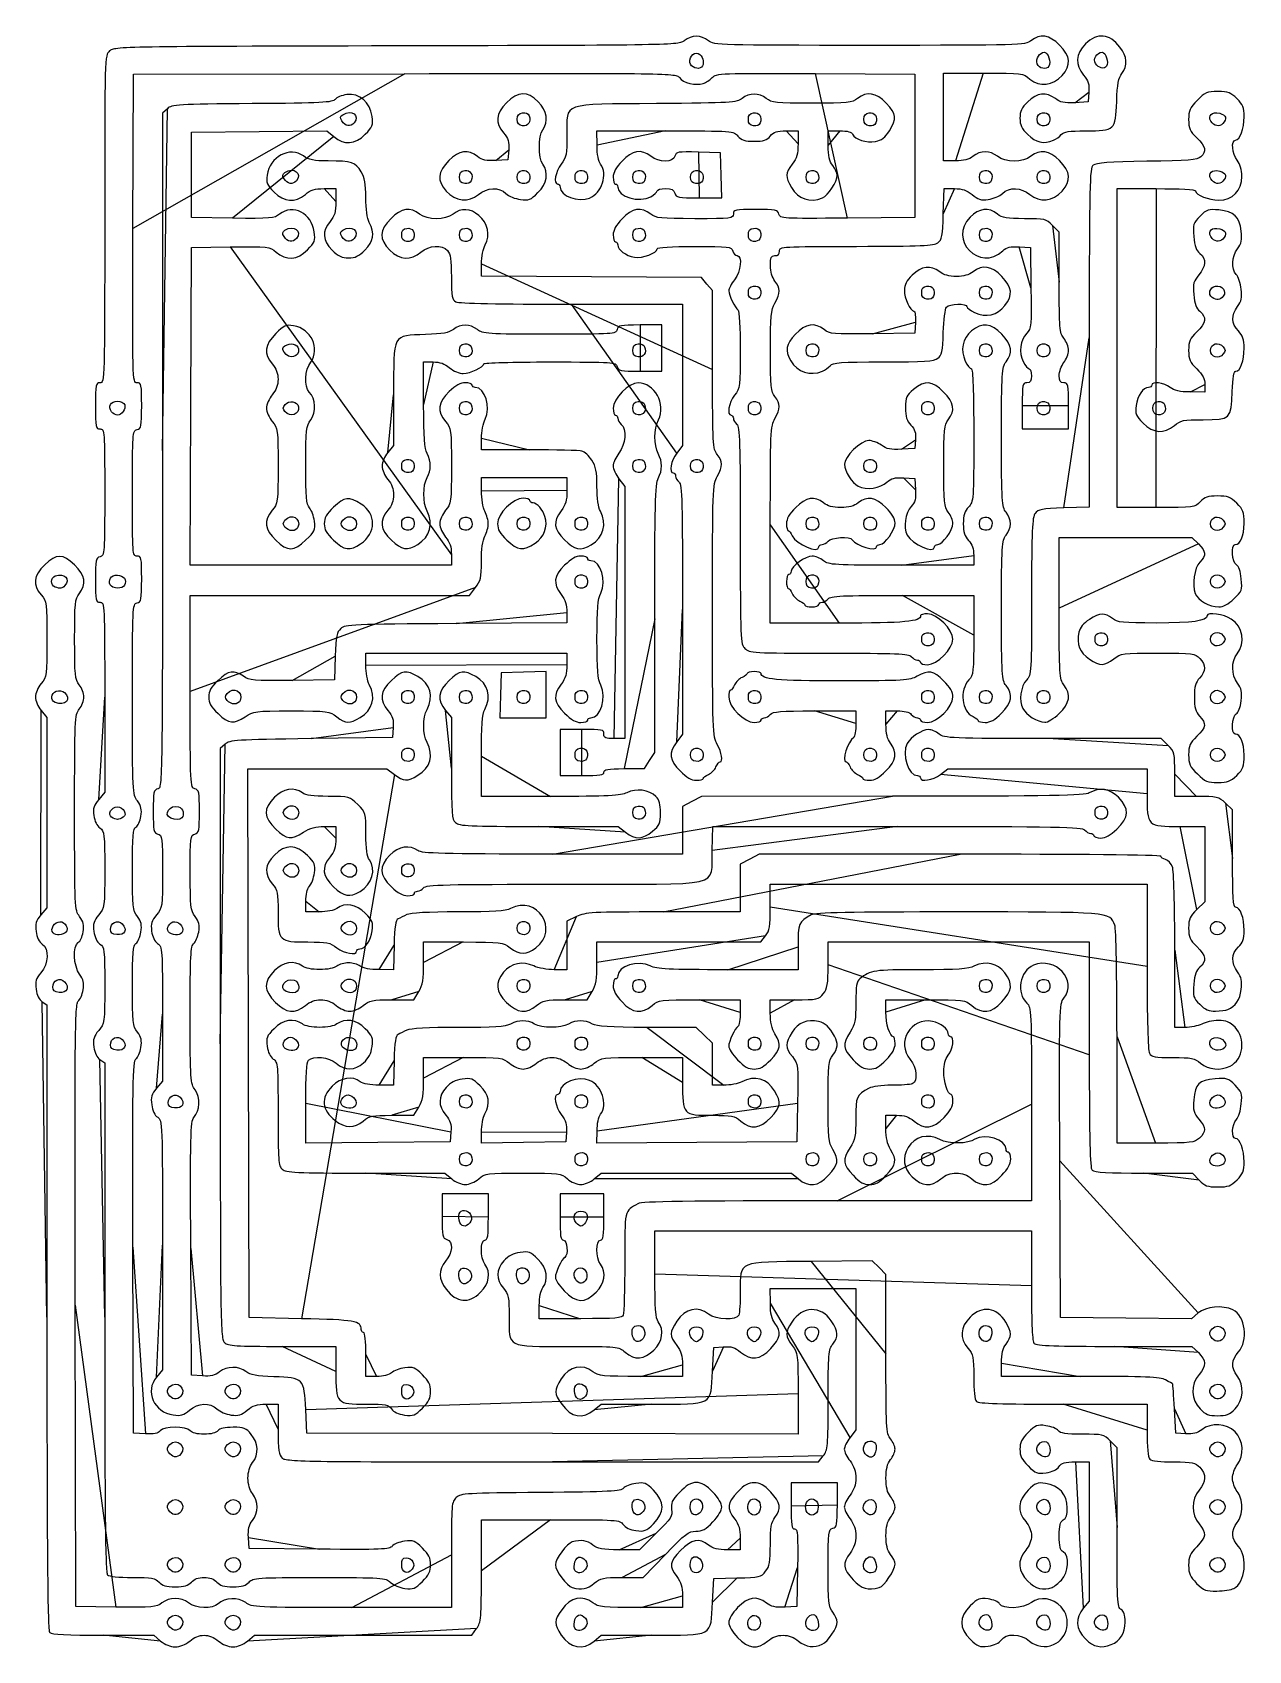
# Model space of a CAD drawing. Extents: x 3 to 424, y 4 to 565.
import ezdxf

# ---------------------------------------------------------------- set-up
doc = ezdxf.new("R2010")
doc.units = 0
doc.layers.get('0').update_dxf_attribs({"linetype": 'CONTINUOUS'})

msp = doc.modelspace()

# ---------------------------------------------------------------- linework, layer by layer
at = {"color": 7}
for points in [[(37.794329, 496.599998), (38.000001, 550), (131.922352, 550.203318)], [(230.561392, 554.070004), (230.561392, 554.070004)], [(274.06756, 550.20869), (308.4, 550), (308.4, 525.199998), (308.4, 500.399998), (285.096424, 500.18807)], [(322.473816, 519.999998), (318.4, 519.999998), (318.4, 535.199998), (318.4, 550.4), (332.08452, 550.4)], [(350.7878, 553.63839), (350.7878, 553.63839)], [(370.93212, 553.732942), (370.93212, 553.732942)], [(368.6474, 543.828214), (368.39996, 540.399998), (363.7778, 540.159414)], [(49.682969, 538.076054), (48.000001, 536.552062), (48.000001, 419.801152)], [(110.085744, 533.822774), (110.085744, 533.822774)], [(170.8, 534.399998), (170.8, 534.399998)], [(250.8, 534.399998), (250.8, 534.399998)], [(290.8, 534.399998), (290.8, 534.399998)], [(350.79996, 534.399998), (350.79996, 534.399998)], [(410.90372, 533.777982), (410.90372, 533.777982)], [(72.250089, 500.181374), (58.000001, 500.400038), (58.000001, 515.200038), (58.000001, 530.000038), (81.470024, 530.212238), (104.940048, 530.42443), (107.3314, 528.412238)], [(198.425472, 525.39999), (198.400032, 530.39999), (222.0718, 530.39999)], [(263.928264, 530.39999), (268.000032, 530.39999), (268.000032, 525.946614)], [(278.417792, 525.399998), (278.400032, 530.399998), (282.425136, 530.399998)], [(356.4278, 527.161222), (356.4278, 527.161222)], [(167.847376, 523.828214), (167.6, 520.399998), (163.380208, 520.15751)], [(233.722272, 507.199998), (241.657936, 507.199998), (241.428968, 514.999998), (241.2, 522.799998), (233.50056, 523.027758)], [(90.085744, 513.822774), (90.085744, 513.822774)], [(103.915488, 510.399998), (108, 510.399998), (108, 505.915486)], [(150.8, 514.399998), (150.8, 514.399998)], [(170.8, 514.399998), (170.8, 514.399998)], [(190.8, 514.399998), (190.8, 514.399998)], [(210.8, 514.399998), (210.8, 514.399998)], [(230.8, 514.399998), (230.8, 514.399998)], [(270.8, 514.399998), (270.8, 514.399998)], [(318.270784, 501.632886), (318.54156, 510.399998), (322.155296, 510.399998)], [(330.79996, 514.399998), (330.79996, 514.399998)], [(350.79996, 514.399998), (350.79996, 514.399998)], [(391.86052, 400), (378.39996, 400), (378.39996, 455.2), (378.39996, 510.399998), (391.99996, 510.399998)], [(410.90372, 513.777982), (410.90372, 513.777982)], [(177.977664, 509.017662), (177.977664, 509.017662)], [(217, 507.614254), (217, 507.614254)], [(276.479488, 507.180334), (276.479456, 507.180342)], [(90.085744, 493.822774), (90.085744, 493.822774)], [(110.085744, 493.822774), (110.085744, 493.822774)], [(130.8, 494.399998), (130.8, 494.399998)], [(150.8, 494.399998), (150.8, 494.399998)], [(210.8, 494.399998), (210.8, 494.399998)], [(250.8, 494.399998), (250.8, 494.399998)], [(330.79996, 494.399998), (330.79996, 494.399998)], [(358.39996, 477.98772), (358.39996, 495.323078), (356.06156, 497.661542)], [(410.90372, 493.777982), (410.90372, 493.777982)], [(148, 383.684552), (148, 380.00004), (102.794488, 380.00004), (57.588977, 380.00004), (57.794489, 435.00004), (58.000001, 490.000038), (71.461201, 490.219662)], [(118.08, 489.119998), (118.08, 489.119998)], [(344.50244, 490.247814), (348.39996, 489.999998), (348.6194, 476.072256)], [(238.417792, 447.755392), (238.400032, 475.110776), (236.469784, 477.355392), (234.539536, 479.6), (196.469784, 479.8226), (158.400032, 480.0452), (158.400032, 484.357768)], [(250.8, 474.4), (250.8, 474.4)], [(310.8, 474.4), (310.8, 474.4)], [(330.79996, 474.4), (330.79996, 474.4)], [(411.32132, 472.708112), (411.32132, 472.708112)], [(189.54744, 470.4), (228.000032, 470.4), (228.000032, 445.946624), (228.000032, 421.493248), (226.000032, 418.871112)], [(213.293304, 447.2), (220.8, 447.2), (220.8, 455.2), (220.8, 463.2), (213.293304, 463.2)], [(308.643832, 464.2), (308.4, 460.4), (293.749376, 460.18176)], [(90.085744, 453.822776), (90.085744, 453.822776)], [(150.8, 454.4), (150.8, 454.4)], [(210.8, 454.4), (210.8, 454.4)], [(270.8, 454.4), (270.8, 454.4)], [(330.79996, 454.4), (330.79996, 454.4)], [(350.79996, 454.4), (350.79996, 454.4)], [(368.79996, 458.790544), (368.79996, 400.177), (360.0258, 399.87668)], [(410.79996, 454.4), (410.79996, 454.4)], [(138.4, 435.691448), (138.4, 450.4), (141.684512, 450.4)], [(276.427776, 447.161216), (276.427776, 447.161216)], [(408.79996, 442.643064), (408.79996, 440), (403.79996, 440.01776)], [(128, 438.991496), (128, 421.430968), (126, 419.054104)], [(30.408457, 433.189816), (30.408457, 433.189816)], [(90.40004, 433.2), (90.4, 433.2)], [(150.8, 434.4), (150.8, 434.4)], [(210.8, 434.4), (210.8, 434.4)], [(250.8, 434.4), (250.8, 434.4)], [(310.8, 434.4), (310.8, 434.4)], [(345.59996, 435.2), (345.59996, 427.2), (353.59996, 427.2), (361.59996, 427.2), (361.59996, 435.2), (361.59996, 435.2)], [(350.79996, 434.4), (350.79996, 434.4)], [(390.79996, 434.4), (390.79996, 434.4)], [(398.25412, 428.399968), (398.25412, 428.4)], [(175, 419.98908), (158.4, 420.00004), (158.4, 424.039768)], [(308.653728, 423.491248), (308.4, 420.4), (303.780384, 420.159488)], [(130.8, 414.4), (130.8, 414.4)], [(158.4, 405.691448), (158.4, 410.4), (173.2, 410.4), (188, 410.4), (188, 405.946624)], [(206, 409.928888), (208, 407.306752), (208, 363.653376), (208, 320), (204.4, 320)], [(210.8, 414.4), (210.8, 414.4)], [(230.8, 414.4), (230.8, 414.4)], [(290.8, 414.4), (290.8, 414.4)], [(304.502456, 410.247816), (308.4, 410), (308.647816, 406.102456)], [(90.4, 393.2), (90.4, 393.2)], [(110.4, 393.2), (110.4, 393.2)], [(130.8, 394.4), (130.8, 394.4)], [(150.8, 394.4), (150.8, 394.4)], [(170.8, 394.4), (170.8, 394.4)], [(190.8, 394.4), (190.8, 394.4)], [(282.240512, 360), (258.4, 360), (258.4, 393.975664)], [(270.8, 394.4), (270.8, 394.4)], [(290.8, 394.4), (290.8, 394.4)], [(310.8, 394.4), (310.8, 394.4)], [(330.79996, 394.4), (330.79996, 394.4)], [(410.79996, 394.4), (410.79996, 394.4)], [(97.674464, 388.779016), (97.674464, 388.779016)], [(116.57768, 387.44972), (116.57768, 387.44972)], [(136.350496, 387.218568), (136.350496, 387.218568)], [(176.961344, 387.634248), (176.961344, 387.634248)], [(358.39996, 365.126184), (358.39996, 389.6), (381.3562, 389.6), (404.31244, 389.6), (406.5562, 387.450328)], [(295.2, 386.4), (295.2, 386.4)], [(328.79996, 383.34844), (328.79996, 380), (303.8, 380.01776)], [(315.2, 386.4), (315.2, 386.4)], [(10.865441, 372.485592), (10.865433, 372.485592)], [(30.865441, 372.485592), (30.865433, 372.485592)], [(57.600001, 336.325104), (57.600001, 369.6), (105.959288, 369.6), (154.318576, 369.6), (156.359288, 372.275512)], [(190.8, 374.4), (190.8, 374.4)], [(270.8, 374.4), (270.8, 374.4)], [(410.79996, 374.4), (410.79996, 374.4)], [(228.000032, 364.648664), (228.000032, 321.493248), (226.000032, 318.871112)], [(304.097952, 369.599968), (328.79996, 369.6), (328.79996, 355.85156)], [(188, 363.682792), (188, 360.058824), (149.683264, 359.829408)], [(207.8, 309.609904), (214.8, 309.619824), (216.6, 312.398696), (218.4, 315.177576), (218.4, 361.497352)], [(310.8, 354.4), (310.8, 354.4)], [(370.79996, 354.4), (370.79996, 354.4)], [(410.79996, 354.4), (410.79996, 354.4)], [(107.826888, 348.500344), (107.6, 340.4), (92.94912, 340.18176)], [(118.4, 345.291448), (118.4, 349.6), (153.2, 349.6), (188, 349.6), (188, 345.546624)], [(180.8, 335.228968), (180.8, 343.257936), (173, 343.028968), (165.2, 342.8), (164.971032, 335), (164.742064, 327.2), (172.771032, 327.2), (180.8, 327.2), (180.8, 335.228968), (180.8, 335.228968)], [(10.865433, 332.485592), (10.865433, 332.485592)], [(28.000001, 334.31548), (28.000001, 301.43096), (25.916249, 298.95456)], [(70.400001, 333.2), (70.400001, 333.2)], [(110.4, 333.2), (110.4, 333.2)], [(130.8, 334.4), (130.8, 334.4)], [(150.8, 334.4), (150.8, 334.4)], [(170.8, 334.4), (170.8, 334.4)], [(190.8, 334.4), (190.8, 334.4)], [(250.8, 334.4), (250.8, 334.4)], [(310.8, 334.4), (310.8, 334.4)], [(330.79996, 334.4), (330.79996, 334.4)], [(350.79996, 334.4), (350.79996, 334.4)], [(410.79996, 334.4), (410.79996, 334.4)], [(6, 329.745896), (8.000001, 327.369032), (8.000001, 294.4), (8.000001, 261.430968), (5.916248, 258.954568)], [(146, 329.745896), (148, 327.369032), (148, 309.808504)], [(195.2, 326.4), (195.2, 326.4)], [(273.697984, 329.6), (288.000032, 329.6), (288.000032, 325.247216)], [(298.417792, 325), (298.400032, 329.6), (302.30208, 329.6)], [(338.39996, 328.8), (338.39996, 328.8)], [(358.36628, 328.676128), (358.36628, 328.676128)], [(127.847376, 323.828208), (127.6, 320.4), (99.48276, 320)], [(193.2, 323.2), (185.6, 323.2), (185.6, 315.2), (185.6, 307.2), (193.2, 307.2)], [(396.06156, 317.661536), (393.72308, 320), (356.26156, 320.01776)], [(69.682761, 318.076008), (68.000001, 316.552016), (68.000001, 214.4)], [(130.8, 314.4), (130.8, 314.4)], [(182.277088, 300), (158.4, 300), (158.4, 313.908552)], [(190.8, 314.4), (190.8, 314.4)], [(230.8, 314.4), (230.8, 314.4)], [(290.8, 314.4), (290.8, 314.4)], [(310.8, 314.4), (310.8, 314.4)], [(410.79996, 314.4), (410.79996, 314.4)], [(96.079352, 119.2), (78.000001, 119.6), (77.796737, 214.6), (77.593473, 309.6), (101.650112, 309.6), (125.706752, 309.6), (128.328888, 307.6)], [(200.8, 308.4), (200.8, 308.4)], [(298.400032, 308.8), (298.4, 308.8)], [(317.271112, 307.599968), (319.893248, 309.599968), (354.3466, 309.599968), (388.79996, 309.599968), (388.79996, 300.92396)], [(235.200032, 306.210296), (235.2, 306.210296)], [(405.9154, 300), (398.39996, 300), (398.39996, 307.661536)], [(419.84788, 307.294928), (419.84812, 307.294928)], [(300.6756, 300.028352), (234.5512, 300.000032), (231.2756, 298.251616), (228, 296.503192), (228, 288.251616), (228, 280.000032), (183, 280.025472)], [(418.39996, 278.479032), (418.39996, 295.358064), (415.9154, 297.679032)], [(30.400001, 292.78948), (30.400001, 292.78948)], [(50.865433, 292.485576), (50.865433, 292.485592)], [(90.4, 293.2), (90.4, 293.2)], [(210.8, 294.4), (210.8, 294.4)], [(370.79996, 294.4), (370.79996, 294.4)], [(103.984104, 289.6), (108, 289.6), (108, 285.515488)], [(178.316368, 289.6), (205.706752, 289.6), (208.328888, 287.6)], [(217.630216, 287.912312), (217.630216, 287.912312)], [(238.272816, 281.28184), (238.54564, 289.6), (302.374864, 289.6)], [(400.263, 289.599968), (408.79996, 289.599968), (408.79996, 276.556904), (408.79996, 263.513832), (405.99996, 260.799968)], [(324.07556, 280), (254.5512, 280), (251.2756, 278.251584), (248, 276.50316), (248, 268.251584), (248, 260), (221.350264, 260)], [(90.4, 273.2), (90.4, 273.2)], [(110.4, 273.2), (110.4, 273.2)], [(130.8, 274.4), (130.8, 274.4)], [(258.4, 261.707888), (258.4, 269.6), (323.59996, 269.6), (388.79996, 269.6), (388.79996, 241.147408)], [(102.2, 260.02544), (97.6, 260), (97.6, 263.737008)], [(116.4, 267.119912), (116.4, 267.119912)], [(135.2, 266.400032), (135.2, 266.4)], [(191.350264, 258.381328), (188, 256.762656), (188, 248.381328), (188, 240), (183.627144, 240)], [(9.865497, 253.262032), (9.865497, 253.262032)], [(30.000001, 253.912808), (30.000001, 253.912808)], [(50.483425, 252.731512), (50.483425, 252.731512)], [(110.4, 253.2), (110.4, 253.2)], [(170.8, 254.4), (170.8, 254.4)], [(410.79996, 254.4), (410.79996, 254.4)], [(128.172936, 248.51484), (127.945872, 240), (122.972936, 240.02544)], [(138.4, 242.445728), (138.4, 249.6), (152.053376, 249.6)], [(198.4, 242.445728), (198.4, 249.6), (226.741936, 249.6), (255.083872, 249.6), (256.741936, 251.707888)], [(268, 247.876008), (268, 240), (243.722912, 240)], [(278.399792, 241.707888), (278.399792, 249.6), (323.599752, 249.6), (368.799752, 249.6), (368.799752, 210.56)], [(401.90852, 220), (398.39996, 220), (398.39996, 246.74792)], [(115.2, 246.4), (115.2, 246.4)], [(10.000001, 233.912808), (10.000001, 233.912808)], [(90.865432, 232.485576), (90.865432, 232.485592)], [(110.4, 233.2), (110.4, 233.2)], [(127.436464, 229.6), (135.04196, 229.6), (136.720976, 232.445728)], [(170.8, 234.4), (170.8, 234.4)], [(187.436464, 229.6), (195.04196, 229.6), (196.720976, 232.445728)], [(210.8, 234.4), (210.8, 234.4)], [(330.79996, 234.4), (330.79996, 234.4)], [(350.79996, 234.4), (350.79996, 234.4)], [(410.79996, 234.4), (410.79996, 234.4)], [(6.349816, 228.902424), (8.000001, 227.804848), (8.000001, 119.662424)], [(48.000001, 224.67016), (48.000001, 201.431008), (45.916249, 198.954608)], [(117.454104, 227.6), (117.454104, 227.6)], [(233.915488, 229.6), (248, 229.6), (248, 225.247216)], [(258.402992, 225), (258.399792, 229.6), (266.741728, 229.6)], [(298.4, 225.359488), (298.4, 229.6), (312.084512, 229.6)], [(416.76348, 226.184296), (416.76348, 226.184328)], [(242.308552, 200), (238.4, 200), (238.4, 207.305536), (238.4, 214.61108), (235.54304, 217.305536), (232.68608, 220), (215.74304, 220.02832)], [(30.000001, 213.912808), (30.000001, 213.912808)], [(110.36668, 213.240152), (110.36668, 213.240152)], [(170.8, 214.4), (170.8, 214.4)], [(190.8, 214.4), (190.8, 214.4)], [(250.8, 214.4), (250.8, 214.4)], [(270.8, 214.4), (270.8, 214.4)], [(290.8, 214.4), (290.8, 214.4)], [(310.8, 214.4), (310.8, 214.4)], [(391.74844, 180), (378.39996, 180), (378.39996, 216.74792)], [(410.55332, 214.131288), (410.55332, 214.131288)], [(26.349817, 208.902416), (28.000001, 207.80484), (28.000001, 119.662416)], [(90.483424, 212.731512), (90.483424, 212.731512)], [(128.172936, 208.514936), (127.945872, 200), (122.972936, 200.02544)], [(138.4, 202.445728), (138.4, 209.6), (152.084512, 209.6)], [(213.915488, 209.6), (228, 209.6), (228, 200.923992)], [(298.523872, 208.833688), (298.523872, 208.833688)], [(417.5842, 206.62756), (417.5842, 206.62756)], [(50.000001, 193.912808), (50.000001, 193.912808)], [(147.847376, 183.828208), (147.6, 180.4), (122.6, 180.1886), (97.6, 179.977208), (97.6, 193.8286)], [(110.483424, 192.731512), (110.483424, 192.731512)], [(127.436464, 189.6), (135.04196, 189.6), (136.720976, 192.445728)], [(150.8, 194.4), (150.8, 194.4)], [(190.8, 194.4), (190.8, 194.4)], [(267.819464, 193.827848), (267.6, 180.4), (233, 180.191504), (198.4, 179.983), (198.42544, 184.191504)], [(250.8, 194.4), (250.8, 194.4)], [(348.79996, 193.476008), (348.79996, 160), (281.589144, 160)], [(310.8, 194.4), (310.8, 194.4)], [(410.66548, 193.262032), (410.66548, 193.262032)], [(258.523872, 188.833688), (258.523872, 188.833688)], [(298.402992, 185), (298.399792, 189.6), (302.084304, 189.6)], [(187.84568, 183.793488), (187.6, 180.4), (173, 180.181952), (158.4, 179.963904), (158.4, 183.890504)], [(150.8, 174.4), (150.8, 174.4)], [(190.8, 174.4), (190.8, 174.4)], [(270.8, 174.4), (270.8, 174.4)], [(290.8, 174.4), (290.8, 174.4)], [(310.8, 174.4), (310.8, 174.4)], [(330.79996, 174.4), (330.79996, 174.4)], [(406.53092, 121.187424), (404.13916, 119.174848), (381.46956, 119.387424), (358.79996, 119.6), (358.59436, 173.86668)], [(118.347504, 169.6), (145.769032, 169.6), (148.145896, 167.6)], [(197.454104, 167.6), (199.830968, 169.6), (232.8, 169.6), (265.769032, 169.6), (268.145896, 167.6)], [(278.523872, 168.833688), (278.523872, 168.833688)], [(298.523664, 168.833688), (298.523872, 168.833688)], [(338.52388, 168.833688), (338.52388, 168.833688)], [(387.610152, 169.6), (404.500472, 169.6), (406.799752, 167.2)], [(410.66548, 173.262032), (410.66548, 173.262032)], [(419.938232, 167.261536), (419.93844, 167.261536)], [(160.8, 154.4), (160.8, 162.4), (152.8, 162.4), (144.8, 162.4), (144.8, 154.725104)], [(200.8, 154.4), (200.8, 162.4), (193.2, 162.4), (185.6, 162.4), (185.6, 154.4)], [(150.713816, 153.258576), (150.713816, 153.258576)], [(191.231896, 152.361568), (191.231896, 152.361568)], [(218.42544, 134.6), (218.4, 149.6), (283.6, 149.6), (348.79996, 149.6), (348.79996, 130.56)], [(42.071081, 79.36264), (38.000001, 79.6), (37.795217, 143.908304)], [(48.000001, 144.617944), (48.000001, 101.431008), (45.916249, 98.954608)], [(61.817201, 99.355464), (58.000001, 99.6), (57.793105, 143.529392)], [(298.417792, 107.061536), (298.400032, 134.52308), (296.024144, 136.898968), (293.648256, 139.274856), (272.506656, 139.037432)], [(150.713816, 133.258576), (150.713816, 133.258576)], [(170.739928, 133.154528), (170.739928, 133.154528)], [(190.92984, 132.93888), (190.92984, 132.93888)], [(258.417824, 124.6), (258.400064, 129.6), (273.200064, 129.6), (288.000064, 129.6), (288.000064, 105.146624), (288.000064, 80.693248), (286.000064, 78.071112)], [(31.849529, 19.38088), (18.000001, 19.6), (17.797009, 123.909616)], [(158.08, 128.32), (158.08, 128.32)], [(192.714408, 119.2), (178.4, 119.2), (178.42544, 123.8)], [(198.08, 128.32), (198.08, 128.32)], [(210.739928, 113.154528), (210.739928, 113.154528)], [(231.231896, 112.361568), (231.231896, 112.361568)], [(251.231896, 112.361568), (251.231896, 112.361568)], [(271.231896, 112.361568), (271.231896, 112.361568)], [(331.23188, 112.361608), (331.23188, 112.361608)], [(410.89932, 112.984992), (410.89932, 112.984992)], [(89.462992, 109.6), (108, 109.6), (108, 100.923992)], [(122.137008, 99.2), (118.4, 99.2), (118.4, 106.8)], [(238.400032, 101.079776), (238.800032, 109.2), (242.22824, 109.447376)], [(377.5162, 109.6), (404.31244, 109.6), (406.5562, 107.450328)], [(228, 103.253376), (228, 99.2), (213.526184, 99.2)], [(365.63972, 99.2), (338.39996, 99.2), (338.41756, 103.8)], [(50.099305, 92.984992), (50.099305, 92.984992)], [(70.099305, 92.984992), (70.099305, 92.984992)], [(268, 93.249744), (268, 79.192728), (183, 79.396368), (98, 79.6), (97.6, 87.771856)], [(130.8, 94.01096), (130.8, 94.01096)], [(190.713816, 93.258576), (190.713816, 93.258576)], [(410.89932, 92.984992), (410.89932, 92.984992)], [(83.915488, 89.60004), (88, 89.60004), (88, 80.924032)], [(137.977664, 88.217664), (137.977664, 88.217664)], [(197.454104, 87.6), (199.830968, 89.6), (217.391496, 89.6)], [(359.7598, 89.6), (388.7998, 89.6), (388.7998, 80.56)], [(402.21444, 79.353296), (398.79996, 79.6), (398.29804, 88)], [(419.26156, 87.938464), (419.26156, 87.938464)], [(50.099305, 72.984992), (50.099305, 72.984992)], [(70.099305, 72.984992), (70.099305, 72.984992)], [(350.89932, 72.984992), (350.89932, 72.984992)], [(378.39996, 46.901288), (378.39996, 74.52308), (376.06156, 76.861536)], [(410.89932, 72.984992), (410.89932, 72.984992)], [(183.004928, 69.60004), (275.083872, 69.60004), (276.741936, 71.707928), (276.741936, 71.707888)], [(291.231864, 72.361608), (291.231864, 72.361608)], [(364.09756, 69.6), (368.79996, 69.6), (368.79996, 45.515488), (368.79996, 21.430968), (366.79996, 19.054104)], [(281.6, 54.725104), (281.6, 62.4), (273.6, 62.4), (265.6, 62.4), (265.6, 54.4)], [(50.099305, 52.984992), (50.099305, 52.984992)], [(70.099305, 52.984992), (70.099305, 52.984992)], [(210.713816, 53.258576), (210.713816, 53.258576)], [(230.835768, 52.687296), (230.835768, 52.687296)], [(250.835768, 52.687296), (250.835768, 52.687296)], [(270.835768, 52.687296), (270.835768, 52.687296)], [(291.144344, 52.467056), (291.144344, 52.467056)], [(350.89932, 52.984992), (350.89932, 52.984992)], [(410.89932, 52.984992), (410.89932, 52.984992)], [(158.4, 31.923496), (158.4, 49.6), (182.35464, 49.6)], [(218.91272, 44.911968), (213.162376, 39.2), (206.107368, 39.2)], [(102.303112, 39.388112), (78.000001, 39.6), (77.755465, 43.4172)], [(248, 43.253376), (248, 39.2), (243.526184, 39.2)], [(148, 37.476008), (148, 19.2), (113.567608, 19.2)], [(130.8, 34.01096), (130.8, 34.01096)], [(207.134984, 29.6), (214.439, 29.6), (222.117592, 37.6)], [(50.099305, 32.984992), (50.099305, 32.984992)], [(70.099305, 32.984992), (70.099305, 32.984992)], [(137.977664, 28.217656), (137.977664, 28.217664)], [(190.771896, 32.045472), (190.771896, 32.045472)], [(230.835768, 32.687296), (230.835768, 32.687296)], [(238.4, 21.079776), (238.8, 29.2), (246.963632, 29.427584)], [(267.819344, 33), (267.6, 19.6), (263.380208, 19.357504)], [(290.787816, 32.838392), (290.787816, 32.838392)], [(350.89932, 32.984992), (350.89932, 32.984992)], [(410.89932, 32.984992), (410.89932, 32.984992)], [(197.454104, 27.6), (197.454104, 27.6)], [(228, 23.253376), (228, 19.2), (213.526184, 19.2)], [(296.12272, 26.136568), (296.122656, 26.136568)], [(355.99996, 26.18484), (355.99996, 26.18484)], [(418.83716, 25.817904), (418.83732, 25.817904)], [(50.099305, 12.984992), (50.099305, 12.984992)], [(70.099305, 12.984992), (70.099305, 12.984992)], [(77.454105, 7.6), (79.830969, 9.6), (117.461008, 9.6), (155.091048, 9.6), (156.745528, 11.923496)], [(190.771896, 12.045472), (190.771896, 12.045472)], [(250.561392, 13.270008), (250.561392, 13.270008)], [(270.787816, 12.838392), (270.787816, 12.838392)], [(330.93212, 12.932944), (330.93212, 12.932912)], [(350.89932, 12.984992), (350.89932, 12.984992)], [(370.89932, 12.984992), (370.89932, 12.984992)], [(27.444513, 9.6), (44.969033, 9.6), (47.345897, 7.6)], [(77.454105, 7.6), (77.454105, 7.6)], [(197.454104, 7.6), (199.830968, 9.6), (217.391496, 9.6)], [(197.454104, 7.6), (197.454104, 7.6)], [(276.4, 6.48976), (276.4, 6.48976)], [(356.39996, 6.37492), (356.39996, 6.37492)], [(376.39996, 6.356288), (376.39996, 6.356288)]]:
    msp.add_lwpolyline(points, close=True, dxfattribs=at)
for points in [[(228.593696, 561.609432), (226.604096, 560.044412), (225.00404, 560.015502), (128.96968, 559.809432)], [(237.018296, 561.6), (234.428872, 563.636841), (231.17576, 563.640484), (228.593696, 561.609432)], [(292.8, 560), (240.26372, 560), (239.00652, 560.036064), (237.018296, 561.6)], [(348.58172, 561.6), (346.59348, 560.036061), (345.33628, 560), (292.8, 560)], [(358.49412, 560.094118), (354.91372, 563.674519), (351.81708, 564.144955), (348.58172, 561.6)], [(367.51996, 560.48), (364.06684, 557.026822), (363.83276, 553.272238), (366.8474, 549.689591)], [(379.39996, 559.411392), (375.78916, 564.120295), (371.54228, 564.502302), (367.51996, 560.48)], [(29.683873, 558.076007), (28.002233, 556.554035), (28.000001, 556.476991), (28.000001, 499.876011)], [(128.96968, 559.809432), (34.270329, 559.606226), (31.317673, 559.554676), (29.683873, 558.076007)], [(230.561392, 554.070004), (230.22708, 556.40989), (232.3956, 558.131534), (234, 556.8)], [(234, 556.8), (235.259888, 555.754385), (235.597024, 553.463692), (234.63292, 552.499587)], [(350.7878, 553.63839), (350.21612, 555.439524), (351.57676, 557.6), (353.28268, 557.6)], [(353.28268, 557.6), (354.50652, 557.6), (355.63012, 554.14312), (354.82812, 552.845468)], [(359.39996, 549.563226), (362.61724, 553.163617), (362.353, 556.235235), (358.49412, 560.094118)], [(370.93212, 553.732942), (369.98052, 555.244128), (371.41252, 557.6), (373.28268, 557.6)], [(373.28268, 557.6), (374.52772, 557.6), (375.62428, 554.133672), (374.80076, 552.801174)], [(380.08332, 550.287666), (382.20388, 552.983474), (381.9738, 556.054834), (379.39996, 559.411392)], [(131.922352, 550.203318), (224.486168, 550.403695), (225.860632, 550.383907), (226.945352, 548.835254)], [(234.63292, 552.499587), (233.50384, 551.370504), (230.797976, 552.414175), (230.561392, 554.070004)], [(238.294624, 548.87119), (239.681232, 550.359537), (241.019528, 550.409574), (274.06756, 550.20869)], [(332.08452, 550.4), (345.66084, 550.4), (345.7886, 550.383528), (348.2454, 548.316246)], [(348.2454, 548.316246), (351.6038, 545.490366), (356.22188, 546.00663), (359.39996, 549.563226)], [(354.82812, 552.845468), (353.9374, 551.404244), (351.33476, 551.915011), (350.7878, 553.63839)], [(366.8474, 549.689591), (368.47948, 547.749974), (368.8446, 546.56103), (368.6474, 543.828214)], [(374.80076, 552.801174), (374.05564, 551.595647), (371.9602, 552.100356), (370.93212, 553.732942)], [(378.28332, 540.514454), (378.50708, 546.708982), (378.8858, 548.765222), (380.08332, 550.287666)], [(120.551736, 535.422382), (119.896032, 540.312046), (116.158368, 543.539254), (111.82428, 542.957934)], [(178.08, 540.479998), (174.257992, 544.302006), (171.206472, 544.19471), (167.10588, 540.094118)], [(226.945352, 548.835254), (228.182376, 547.069158), (232.586368, 545.970462), (235.157512, 546.786518)], [(235.157512, 546.786518), (236.090648, 547.082686), (237.502352, 548.02079), (238.294624, 548.87119)], [(257.018328, 541.599998), (254.441256, 543.627126), (251.1784, 543.642534), (248.632088, 541.639598)], [(298.523904, 539.966318), (294.983232, 543.688326), (291.884032, 544.19759), (288.581736, 541.599998)], [(357.06988, 541.559414), (353.91668, 544.03971), (350.7182, 543.678182), (347.51996, 540.479998)], [(413.30084, 543.999998), (409.521, 543.999998), (408.84364, 543.712142), (406.16236, 540.96627)], [(419.93844, 541.538462), (417.81844, 543.658454), (416.89748, 543.999998), (413.30084, 543.999998)], [(79.082969, 539.818918), (53.121513, 539.613902), (51.259337, 539.50351), (49.682969, 538.076054)], [(107.737752, 541.286694), (106.925232, 540.204574), (103.09864, 540.008566), (79.082969, 539.818918)], [(111.82428, 542.957934), (110.092456, 542.725646), (108.25352, 541.97359), (107.737752, 541.286694)], [(110.4, 536.010526), (113.428512, 537.941142), (116.499, 535.729142), (114.363072, 533.155502)], [(167.10588, 540.094118), (163.330432, 536.31867), (163.021832, 533.285254), (166.047376, 529.68959)], [(179.62544, 530.752902), (181.727848, 533.532542), (181.104584, 537.455414), (178.08, 540.479998)], [(219.007032, 539.839598), (185.617888, 539.550166), (188.000032, 540.38119), (188.000032, 529.022622)], [(248.632088, 541.639598), (246.766544, 540.172166), (245.001568, 540.064934), (219.007032, 539.839598)], [(272.800032, 539.999998), (260.263752, 539.999998), (258.873168, 540.140982), (257.018328, 541.599998)], [(288.581736, 541.599998), (286.726896, 540.140982), (285.336312, 539.999998), (272.800032, 539.999998)], [(299.614608, 530.423086), (302.29932, 534.67595), (302.127656, 536.177982), (298.523904, 539.966318)], [(347.51996, 540.479998), (345.40684, 538.366846), (344.79996, 537.099606), (344.79996, 534.799998)], [(363.7778, 540.159414), (360.087, 539.96731), (358.73524, 540.24943), (357.06988, 541.559414)], [(367.54508, 530.399998), (377.69876, 530.399998), (377.92572, 530.613822), (378.28332, 540.514454)], [(406.16236, 540.96627), (403.63188, 538.374838), (403.19996, 537.406326), (403.19996, 534.323206)], [(422.39996, 535.29795), (422.39996, 538.451134), (421.99236, 539.48455), (419.93844, 541.538462)], [(110.085744, 533.822774), (109.400344, 534.923734), (109.471424, 535.418574), (110.4, 536.010526)], [(114.363072, 533.155502), (113.109824, 531.645438), (111.26176, 531.933742), (110.085744, 533.822774)], [(118.182336, 529.222382), (120.752344, 531.792382), (120.964184, 532.346702), (120.551736, 535.422382)], [(170.8, 534.399998), (170.8, 535.866182), (171.281392, 536.468358), (172.603576, 536.65611)], [(172.603576, 532.143894), (171.281392, 532.331646), (170.8, 532.933822), (170.8, 534.399998)], [(172.603576, 536.65611), (173.6854, 536.809734), (174.600048, 536.40955), (174.889168, 535.65611)], [(174.889168, 535.65611), (175.685704, 533.580374), (174.569264, 531.864766), (172.603576, 532.143894)], [(250.8, 534.399998), (250.8, 535.866182), (251.281392, 536.468358), (252.603576, 536.65611)], [(252.603576, 532.143894), (251.281392, 532.331646), (250.8, 532.933822), (250.8, 534.399998)], [(252.603576, 536.65611), (254.569264, 536.935238), (255.685704, 535.21963), (254.889168, 533.143894)], [(254.889168, 533.143894), (254.600048, 532.390454), (253.6854, 531.99027), (252.603576, 532.143894)], [(290.8, 534.399998), (290.8, 535.866182), (291.281392, 536.468358), (292.603576, 536.65611)], [(292.603576, 532.143894), (291.281392, 532.331646), (290.8, 532.933822), (290.8, 534.399998)], [(292.603576, 536.65611), (294.569264, 536.935238), (295.685704, 535.21963), (294.889168, 533.143894)], [(294.889168, 533.143894), (294.600048, 532.390454), (293.6854, 531.99027), (292.603576, 532.143894)], [(344.79996, 534.799998), (344.79996, 532.50039), (345.40684, 531.23315), (347.51996, 529.119998)], [(350.79996, 534.399998), (350.79996, 535.866182), (351.2814, 536.468358), (352.60356, 536.65611)], [(352.60356, 532.143894), (351.2814, 532.331646), (350.79996, 532.933822), (350.79996, 534.399998)], [(352.60356, 536.65611), (353.6854, 536.809734), (354.60004, 536.40955), (354.88916, 535.65611)], [(354.88916, 535.65611), (355.68572, 533.580374), (354.56924, 531.864766), (352.60356, 532.143894)], [(403.19996, 534.323206), (403.19996, 531.24851), (403.61476, 530.31187), (405.99996, 527.999998)], [(410.90372, 533.777982), (409.685, 535.713294), (411.29652, 537.150022), (413.9414, 536.48619)], [(415.01668, 532.936654), (413.75148, 531.671494), (412.00532, 532.028686), (410.90372, 533.777982)], [(413.9414, 536.48619), (416.16092, 535.929118), (416.5906, 534.510638), (415.01668, 532.936654)], [(419.39996, 527.206246), (420.95028, 527.215926), (422.39996, 531.126126), (422.39996, 535.29795)], [(107.3314, 528.412238), (110.910848, 525.400334), (114.638608, 525.678646), (118.182336, 529.222382)], [(166.047376, 529.68959), (167.679456, 527.749974), (168.044576, 526.56103), (167.847376, 523.828214)], [(179.62544, 518.847094), (178.07108, 520.90215), (178.07108, 528.697854), (179.62544, 530.752902)], [(188.000032, 529.022622), (188.000032, 522.223846), (187.80596, 521.238798), (186.000032, 518.871102)], [(222.0718, 530.39999), (245.655096, 530.39999), (245.749008, 530.39359), (247.201112, 528.59999)], [(247.201112, 528.59999), (248.372952, 527.152838), (249.47048, 526.79999), (252.800032, 526.79999)], [(252.800032, 526.79999), (256.129584, 526.79999), (257.227112, 527.152838), (258.398952, 528.59999)], [(258.398952, 528.59999), (259.564976, 530.039974), (260.670896, 530.39999), (263.928264, 530.39999)], [(282.425136, 530.399998), (285.148728, 530.399998), (286.590056, 530.035662), (286.882624, 529.273246)], [(286.882624, 529.273246), (287.573368, 527.473198), (291.682792, 526.162422), (294.801272, 526.747454)], [(294.801272, 526.747454), (296.93892, 527.148478), (298.1138, 528.045662), (299.614608, 530.423086)], [(347.51996, 529.119998), (350.30196, 526.338014), (352.95668, 525.754254), (356.4278, 527.161222)], [(356.4278, 527.161222), (357.32308, 527.52411), (358.53716, 528.401294), (359.12572, 529.11051)], [(359.12572, 529.11051), (359.96788, 530.125254), (361.7618, 530.399998), (367.54508, 530.399998)], [(405.99996, 527.999998), (409.11788, 524.978046), (409.4806, 523.26331), (407.39996, 521.382302)], [(419.99996, 520.218294), (418.22132, 522.479558), (417.81628, 527.196358), (419.39996, 527.206246)], [(96.818376, 521.71291), (92.173376, 525.14711), (85.051368, 521.409182), (84.204112, 515.092422)], [(105.367608, 519.989078), (100.263976, 519.998038), (98.7156, 520.31023), (96.818376, 521.71291)], [(157.07232, 521.55751), (153.784, 524.144102), (150.703552, 523.69179), (147.10588, 520.094118)], [(163.380208, 520.15751), (160.08624, 519.968214), (158.70228, 520.275374), (157.07232, 521.55751)], [(199.625472, 518.847086), (198.891976, 519.816862), (198.44136, 522.277542), (198.425472, 525.39999)], [(217.018296, 521.599998), (213.716, 524.197582), (210.6168, 523.688326), (207.076128, 519.96631)], [(225.375456, 521.627758), (224.795816, 519.41119), (219.82192, 519.39467), (217.018296, 521.599998)], [(233.50056, 523.027758), (226.331584, 523.239822), (225.7718, 523.143366), (225.375456, 521.627758)], [(268.000032, 525.946614), (268.000032, 522.428918), (267.579824, 520.94231), (266.000032, 518.871102)], [(280, 518.399998), (278.83372, 519.891006), (278.431048, 521.672494), (278.417792, 525.399998)], [(328.58172, 521.599998), (327.15244, 520.475766), (325.33628, 519.999998), (322.473816, 519.999998)], [(337.01828, 521.599998), (334.42508, 523.639846), (331.17492, 523.639846), (328.58172, 521.599998)], [(348.58172, 521.599998), (345.81412, 519.423022), (339.78588, 519.423022), (337.01828, 521.599998)], [(358.49412, 520.094118), (354.91372, 523.674518), (351.81708, 524.144958), (348.58172, 521.599998)], [(407.39996, 521.382302), (406.23468, 520.32879), (403.1034, 520.07331), (388.721, 519.85831)], [(90.085744, 513.822774), (89.400344, 514.923734), (89.471424, 515.418574), (90.4, 516.010526)], [(90.4, 516.010526), (93.428512, 517.941142), (96.499, 515.729142), (94.363072, 513.155502)], [(116.771656, 516.268382), (114.83316, 519.553886), (113.5432, 519.97475), (105.367608, 519.989078)], [(118.4, 507.245718), (118.4, 512.107614), (118.03576, 514.125894), (116.771656, 516.268382)], [(147.10588, 520.094118), (143.247, 516.235238), (142.982776, 513.163614), (146.2, 509.56323)], [(150.8, 514.399998), (150.8, 515.866182), (151.281392, 516.468358), (152.603576, 516.65611)], [(152.603576, 516.65611), (154.569264, 516.935238), (155.685704, 515.21963), (154.889168, 513.143894)], [(170.8, 514.399998), (170.8, 515.866182), (171.281392, 516.468358), (172.603576, 516.65611)], [(172.603576, 516.65611), (174.569264, 516.935238), (175.685704, 515.21963), (174.889168, 513.143894)], [(177.977664, 509.017662), (181.105888, 512.145886), (181.756864, 516.02911), (179.62544, 518.847094)], [(186.000032, 518.871102), (184.01348, 516.266606), (183.268344, 511.99999), (184.800032, 511.99999)], [(190.8, 514.399998), (190.8, 515.866182), (191.281392, 516.468358), (192.603576, 516.65611)], [(192.603576, 516.65611), (194.569264, 516.935238), (195.685704, 515.21963), (194.889168, 513.143894)], [(195.842784, 507.134854), (200.116152, 508.904942), (202.219504, 515.417478), (199.625472, 518.847086)], [(207.076128, 519.96631), (204.930096, 517.710366), (204, 516.01715), (204, 514.36631)], [(210.8, 514.399998), (210.8, 515.866182), (211.281392, 516.468358), (212.603576, 516.65611)], [(212.603576, 516.65611), (214.569264, 516.935238), (215.685704, 515.21963), (214.889168, 513.143894)], [(230.8, 514.399998), (230.8, 515.866182), (231.281392, 516.468358), (232.603576, 516.65611)], [(232.603576, 516.65611), (234.569264, 516.935238), (235.685704, 515.21963), (234.889168, 513.143894)], [(266.000032, 518.871102), (263.55688, 515.667966), (263.5164, 514.511142), (265.716968, 510.781462)], [(270.8, 514.399998), (270.8, 515.866182), (271.281392, 516.468358), (272.603576, 516.65611)], [(272.603576, 516.65611), (273.6854, 516.809734), (274.600048, 516.40955), (274.889168, 515.65611)], [(274.889168, 515.65611), (275.685704, 513.580374), (274.569264, 511.864766), (272.603576, 512.143894)], [(281.582208, 515.045726), (281.572448, 515.790582), (280.860432, 517.299998), (280, 518.399998)], [(330.79996, 514.399998), (330.79996, 515.866182), (331.2814, 516.468358), (332.60356, 516.65611)], [(332.60356, 516.65611), (334.56924, 516.935238), (335.68572, 515.21963), (334.88916, 513.143894)], [(350.79996, 514.399998), (350.79996, 515.866182), (351.2814, 516.468358), (352.60356, 516.65611)], [(352.60356, 516.65611), (354.56924, 516.935238), (355.68572, 515.21963), (354.88916, 513.143894)], [(359.39996, 509.56323), (362.61724, 513.163614), (362.353, 516.235238), (358.49412, 520.094118)], [(370.121, 518.502046), (368.915, 517.499694), (368.79996, 512.300486), (368.79996, 458.790544)], [(388.721, 519.85831), (375.55356, 519.66147), (371.12764, 519.338734), (370.121, 518.502046)], [(410.90372, 513.777982), (409.685, 515.713294), (411.29652, 517.150022), (413.9414, 516.48619)], [(413.9414, 516.48619), (416.16092, 515.929118), (416.5906, 514.510638), (415.01668, 512.936654)], [(421.59996, 514.630574), (421.59996, 516.97287), (421.0546, 518.87759), (419.99996, 520.218294)], [(84.204112, 515.092422), (83.844184, 512.408982), (84.132672, 511.707318), (86.617664, 509.222342)], [(94.363072, 513.155502), (93.109824, 511.645438), (91.26176, 511.933742), (90.085744, 513.822774)], [(97.454104, 508.399998), (99.310232, 509.96183), (100.725832, 510.399998), (103.915488, 510.399998)], [(152.603576, 512.143894), (151.281392, 512.331646), (150.8, 512.933822), (150.8, 514.399998)], [(154.889168, 513.143894), (154.600048, 512.390454), (153.6854, 511.99027), (152.603576, 512.143894)], [(157.354568, 508.316246), (160.424088, 510.899078), (164.380552, 511.072958), (166.869808, 508.734422)], [(172.603576, 512.143894), (171.281392, 512.331646), (170.8, 512.933822), (170.8, 514.399998)], [(174.889168, 513.143894), (174.600048, 512.390454), (173.6854, 511.99027), (172.603576, 512.143894)], [(184.800032, 511.99999), (185.240032, 511.99999), (185.600032, 511.51579), (185.600032, 510.923982)], [(185.600032, 510.923982), (185.600032, 507.887686), (191.97068, 505.530982), (195.842784, 507.134854)], [(192.603576, 512.143894), (191.281392, 512.331646), (190.8, 512.933822), (190.8, 514.399998)], [(194.889168, 513.143894), (194.600048, 512.390454), (193.6854, 511.99027), (192.603576, 512.143894)], [(204, 514.36631), (204, 513.064846), (204.36, 511.999998), (204.8, 511.999998)], [(204.8, 511.999998), (205.24, 511.999998), (205.6, 511.515798), (205.6, 510.92399)], [(205.6, 510.92399), (205.6, 507.548094), (213.040152, 505.388014), (217, 507.614254)], [(212.603576, 512.143894), (211.281392, 512.331646), (210.8, 512.933822), (210.8, 514.399998)], [(214.889168, 513.143894), (214.600048, 512.390454), (213.6854, 511.99027), (212.603576, 512.143894)], [(219.2, 509.62555), (219.2, 510.051502), (220.493704, 510.399998), (222.074896, 510.399998)], [(222.074896, 510.399998), (224.276992, 510.399998), (225.047712, 510.025558), (225.3682, 508.799998)], [(232.603576, 512.143894), (231.281392, 512.331646), (230.8, 512.933822), (230.8, 514.399998)], [(234.889168, 513.143894), (234.600048, 512.390454), (233.6854, 511.99027), (232.603576, 512.143894)], [(265.716968, 510.781462), (268.078552, 506.778878), (272.131648, 505.422718), (276.479488, 507.180334)], [(272.603576, 512.143894), (271.281392, 512.331646), (270.8, 512.933822), (270.8, 514.399998)], [(276.479456, 507.180342), (278.35492, 507.938494), (281.609672, 512.955366), (281.582208, 515.045726)], [(322.155296, 510.399998), (324.88148, 510.399998), (326.37724, 509.888238), (328.2454, 508.316246)], [(332.60356, 512.143894), (331.2814, 512.331646), (330.79996, 512.933822), (330.79996, 514.399998)], [(334.88916, 513.143894), (334.60004, 512.390454), (333.6854, 511.99027), (332.60356, 512.143894)], [(338.7302, 508.734422), (341.21948, 511.072958), (345.17588, 510.899078), (348.2454, 508.316246)], [(352.60356, 512.143894), (351.2814, 512.331646), (350.79996, 512.933822), (350.79996, 514.399998)], [(354.88916, 513.143894), (354.60004, 512.390454), (353.6854, 511.99027), (352.60356, 512.143894)], [(391.99996, 510.399998), (400.29436, 510.399998), (405.59996, 510.095918), (405.59996, 509.620542)], [(415.01668, 512.936654), (413.75148, 511.671494), (412.00532, 512.028686), (410.90372, 513.777982)], [(413.6218, 506.399998), (418.38212, 506.399998), (421.59996, 509.719646), (421.59996, 514.630574)], [(86.617664, 509.222342), (90.155848, 505.68415), (93.88976, 505.400798), (97.454104, 508.399998)], [(100.551736, 495.422382), (99.688, 501.863366), (93.170984, 505.209966), (88.557976, 501.581374)], [(108, 505.915486), (108, 502.299166), (107.6128, 500.970814), (106, 499.054102)], [(119.595072, 498.691446), (118.83188, 500.15479), (118.4, 503.246198), (118.4, 507.245718)], [(146.2, 509.56323), (149.378088, 506.00663), (153.9962, 505.490366), (157.354568, 508.316246)], [(166.869808, 508.734422), (167.844912, 507.818358), (170.108064, 506.872302), (171.899024, 506.632086)], [(171.899024, 506.632086), (174.830448, 506.238894), (175.436904, 506.476902), (177.977664, 509.017662)], [(217, 507.614254), (218.21, 508.294518), (219.2, 509.199606), (219.2, 509.62555)], [(225.3682, 508.799998), (225.751136, 507.335654), (226.459416, 507.199998), (233.722272, 507.199998)], [(328.2454, 508.316246), (330.27428, 506.609054), (331.28524, 506.308062), (333.83956, 506.65067)], [(333.83956, 506.65067), (335.55428, 506.88067), (337.75508, 507.818358), (338.7302, 508.734422)], [(348.2454, 508.316246), (351.6038, 505.490366), (356.22188, 506.00663), (359.39996, 509.56323)], [(405.59996, 509.620542), (405.59996, 508.250822), (410.21004, 506.399998), (413.6218, 506.399998)], [(28.000001, 499.876011), (28.000001, 443.733328), (27.984961, 443.199992), (26.400001, 443.199992)], [(88.557976, 501.581374), (86.640672, 500.073222), (85.52728, 499.977646), (72.250089, 500.181374)], [(106, 499.054102), (103.138368, 495.653246), (103.369008, 492.47099), (106.72, 489.119998)], [(118.08, 489.119998), (121.112928, 492.152934), (121.553512, 494.936302), (119.595072, 498.691446)], [(127.105912, 500.094118), (123.005328, 495.993526), (122.898024, 492.942006), (126.720032, 489.119998)], [(137.018328, 501.599998), (133.782944, 504.144958), (130.686312, 503.674518), (127.105912, 500.094118)], [(148.581736, 501.599998), (145.81416, 499.423022), (139.785904, 499.423022), (137.018328, 501.599998)], [(157.511448, 501.151774), (154.589448, 503.610478), (151.344696, 503.77335), (148.581736, 501.599998)], [(159.72, 490.970254), (161.57572, 494.203654), (160.639488, 498.519702), (157.511448, 501.151774)], [(207.076128, 499.966318), (204.930096, 497.710366), (204, 496.01715), (204, 494.366318)], [(217.018296, 501.599998), (213.716, 504.19759), (210.6168, 503.688326), (207.076128, 499.966318)], [(232.326184, 499.999998), (220.26372, 499.999998), (218.866736, 500.146014), (217.018296, 501.599998)], [(245.6, 501.599998), (245.6, 500.064286), (245.066664, 499.999998), (232.326184, 499.999998)], [(253.274896, 503.199998), (246.133336, 503.199998), (245.6, 503.088814), (245.6, 501.599998)], [(261.37132, 501.58807), (260.985704, 503.06267), (260.29592, 503.199998), (253.274896, 503.199998)], [(285.096424, 500.18807), (262.31832, 499.980918), (261.783344, 500.012486), (261.37132, 501.58807)], [(316.4, 491.658334), (317.795544, 492.711486), (318.0346, 493.986078), (318.270784, 501.632886)], [(327.51996, 500.479998), (319.795616, 492.755614), (330.90148, 481.379696), (338.86396, 488.860126)], [(337.01828, 501.599998), (333.91492, 504.041102), (330.70228, 503.662278), (327.51996, 500.479998)], [(346.38772, 499.999998), (340.26372, 499.999998), (338.71644, 500.264222), (337.01828, 501.599998)], [(356.06156, 497.661542), (353.817, 499.90611), (353.42852, 499.999998), (346.38772, 499.999998)], [(407.14052, 500.863606), (404.76956, 498.492678), (404.63148, 498.04303), (404.98068, 493.832446)], [(413.70348, 503.009278), (410.003, 503.364838), (409.46628, 503.18935), (407.14052, 500.863606)], [(421.39836, 495.63515), (420.8386, 500.601246), (418.84092, 502.51563), (413.70348, 503.009278)], [(39.194329, 443.2), (37.600753, 443.2), (37.590209, 443.60216), (37.794329, 496.599998)], [(90.085744, 493.822774), (89.400344, 494.923734), (89.471424, 495.418574), (90.4, 496.010526)], [(94.363072, 493.155502), (93.109824, 491.645438), (91.26176, 491.933742), (90.085744, 493.822774)], [(90.4, 496.010526), (93.428512, 497.941142), (96.499, 495.729142), (94.363072, 493.155502)], [(98.182336, 489.222382), (100.752344, 491.792382), (100.964184, 492.346702), (100.551736, 495.422382)], [(110.085744, 493.822774), (109.400344, 494.923734), (109.471424, 495.418574), (110.4, 496.010526)], [(114.363072, 493.155502), (113.109824, 491.645438), (111.26176, 491.933742), (110.085744, 493.822774)], [(110.4, 496.010526), (113.428512, 497.941142), (116.499, 495.729142), (114.363072, 493.155502)], [(130.8, 494.399998), (130.8, 495.866182), (131.281392, 496.468358), (132.603576, 496.65611)], [(132.603576, 492.143894), (131.281392, 492.331646), (130.8, 492.933822), (130.8, 494.399998)], [(132.603576, 496.65611), (134.569264, 496.935238), (135.685704, 495.21963), (134.889168, 493.143894)], [(134.889168, 493.143894), (134.600048, 492.390454), (133.6854, 491.99027), (132.603576, 492.143894)], [(150.8, 494.399998), (150.8, 495.866182), (151.281392, 496.468358), (152.603576, 496.65611)], [(152.603576, 492.143894), (151.281392, 492.331646), (150.8, 492.933822), (150.8, 494.399998)], [(152.603576, 496.65611), (153.6854, 496.809734), (154.600048, 496.40955), (154.889168, 495.65611)], [(154.889168, 495.65611), (155.685704, 493.580374), (154.569264, 491.864766), (152.603576, 492.143894)], [(204, 494.366318), (204, 493.064846), (204.36, 491.999998), (204.8, 491.999998)], [(210.8, 494.399998), (210.8, 495.866182), (211.281392, 496.468358), (212.603576, 496.65611)], [(212.603576, 492.143894), (211.281392, 492.331646), (210.8, 492.933822), (210.8, 494.399998)], [(212.603576, 496.65611), (213.6854, 496.809734), (214.600048, 496.40955), (214.889168, 495.65611)], [(214.889168, 495.65611), (215.685704, 493.580374), (214.569264, 491.864766), (212.603576, 492.143894)], [(250.8, 494.399998), (250.8, 495.866182), (251.281392, 496.468358), (252.603576, 496.65611)], [(252.603576, 492.143894), (251.281392, 492.331646), (250.8, 492.933822), (250.8, 494.399998)], [(252.603576, 496.65611), (253.6854, 496.809734), (254.600048, 496.40955), (254.889168, 495.65611)], [(254.889168, 495.65611), (255.685704, 493.580374), (254.569264, 491.864766), (252.603576, 492.143894)], [(330.79996, 494.399998), (330.79996, 495.866182), (331.2814, 496.468358), (332.60356, 496.65611)], [(332.60356, 492.143894), (331.2814, 492.331646), (330.79996, 492.933822), (330.79996, 494.399998)], [(332.60356, 496.65611), (334.56924, 496.935238), (335.68572, 495.21963), (334.88916, 493.143894)], [(334.88916, 493.143894), (334.60004, 492.390454), (333.6854, 491.99027), (332.60356, 492.143894)], [(404.98068, 493.832446), (405.2582, 490.485694), (405.79476, 488.977006), (407.07684, 487.938864)], [(410.90372, 493.777982), (409.685, 495.713294), (411.29652, 497.150022), (413.9414, 496.48619)], [(415.01668, 492.936654), (413.75148, 491.671494), (412.00532, 492.028686), (410.90372, 493.777982)], [(413.9414, 496.48619), (416.16092, 495.929118), (416.5906, 494.510638), (415.01668, 492.936654)], [(420.1102, 489.577934), (421.48252, 491.434102), (421.737, 492.630734), (421.39836, 495.63515)], [(71.461201, 490.219662), (84.834224, 490.437846), (84.93812, 490.426054), (87.322576, 488.419664)], [(87.322576, 488.419664), (90.911216, 485.400016), (94.635248, 485.675288), (98.182336, 489.222382)], [(106.72, 489.119998), (108.833152, 487.006848), (110.100392, 486.4), (112.4, 486.4)], [(112.4, 486.4), (114.699608, 486.4), (115.966848, 487.006848), (118.08, 489.119998)], [(126.720032, 489.119998), (130.151984, 485.688048), (133.93, 485.434632), (137.454136, 488.4)], [(137.454136, 488.4), (140.340016, 490.82831), (144.732936, 491.084118), (146.67604, 488.937006)], [(146.67604, 488.937006), (147.715216, 487.788736), (148.000032, 485.815672), (148.000032, 479.765152)], [(158.400032, 484.357768), (158.400032, 486.90276), (158.941048, 489.612998), (159.72, 490.970254)], [(204.8, 491.999998), (205.24, 491.999998), (205.6, 491.515798), (205.6, 490.92399)], [(205.6, 490.92399), (205.6, 489.203478), (208.369864, 487.169208), (211.376944, 486.681224)], [(211.376944, 486.681224), (214.229448, 486.218328), (219.2, 488.085888), (219.2, 489.620542)], [(219.2, 489.620542), (219.2, 490.094198), (224.251192, 490.399998), (232.074896, 490.399998)], [(232.074896, 490.399998), (244.276992, 490.399998), (244.971656, 490.31639), (245.3682, 488.8)], [(245.3682, 488.8), (245.598328, 487.92), (246.284624, 487.2), (246.893304, 487.2)], [(260, 487.2), (261.066664, 487.2), (261.6, 487.733336), (261.6, 488.8)], [(261.6, 488.8), (261.6, 490.367414), (262.141816, 490.400518), (288.2, 490.425446)], [(288.2, 490.425446), (310.649552, 490.446886), (315.049648, 490.639286), (316.4, 491.658334)], [(338.86396, 488.860126), (340.22668, 490.140302), (341.45172, 490.44179), (344.50244, 490.247814)], [(407.07684, 487.938864), (409.37404, 486.078704), (409.25076, 483.566712), (406.71444, 480.55244)], [(419.6946, 480.695456), (417.88724, 482.692552), (418.081, 486.833304), (420.1102, 489.577934)], [(246.893304, 487.2), (248.815784, 487.2), (248.237048, 481.804032), (246, 478.871112)], [(258.417792, 483.8), (258.402752, 486.6726), (258.648192, 487.2), (260, 487.2)], [(260, 478.4), (259.016728, 479.65704), (258.428968, 481.663024), (258.417792, 483.8)], [(317.018296, 481.6), (313.914936, 484.041104), (310.70228, 483.66228), (307.52, 480.48)], [(338.52388, 479.966312), (334.98316, 483.688328), (331.88396, 484.197584), (328.58172, 481.6)], [(148.000032, 479.765152), (148.000032, 472.962392), (148.181912, 471.958952), (149.54744, 471.228144)], [(246, 478.871112), (244.9, 477.428936), (244, 475.708264), (244, 475.0474)], [(250.8, 474.4), (250.8, 475.866184), (251.281392, 476.46836), (252.603576, 476.656112)], [(252.603576, 476.656112), (253.6854, 476.809728), (254.600048, 476.409552), (254.889168, 475.656112)], [(260, 470.8), (261.989384, 474.341936), (261.989384, 475.856712), (260, 478.4)], [(307.52, 480.48), (305.578112, 478.538112), (304.8, 477.039176), (304.8, 475.240272)], [(310.8, 474.4), (310.8, 475.866184), (311.281392, 476.46836), (312.603576, 476.656112)], [(312.603576, 476.656112), (314.569264, 476.93524), (315.685704, 475.219624), (314.889168, 473.143888)], [(322.79996, 480), (320.26372, 480), (318.394888, 480.517168), (317.018296, 481.6)], [(328.58172, 481.6), (327.20508, 480.517168), (325.33628, 480), (322.79996, 480)], [(330.79996, 474.4), (330.79996, 475.866184), (331.2814, 476.46836), (332.60356, 476.656112)], [(332.60356, 476.656112), (334.56924, 476.93524), (335.68572, 475.219624), (334.88916, 473.143888)], [(339.58476, 469.908904), (342.43892, 473.65096), (342.17796, 476.12504), (338.52388, 479.966312)], [(359.99996, 458.618296), (358.5118, 460.510232), (358.39996, 461.86372), (358.39996, 477.98772)], [(406.71444, 480.55244), (404.88604, 478.379472), (404.67356, 477.535192), (404.99132, 473.704056)], [(411.32132, 472.708112), (409.7538, 473.70148), (410.5362, 476.359784), (412.4782, 476.638608)], [(412.4782, 476.638608), (414.81092, 476.973536), (416.52964, 474.802152), (415.19996, 473.2)], [(421.40476, 475.578), (421.1762, 477.605808), (420.40668, 479.908664), (419.6946, 480.695456)], [(149.54744, 471.228144), (150.552544, 470.690232), (164.570968, 470.4), (189.54744, 470.4)], [(244, 475.0474), (244, 473.572896), (246.224232, 469.003056), (247.250656, 468.368688)], [(252.603576, 472.143888), (251.281392, 472.33164), (250.8, 472.933816), (250.8, 474.4)], [(254.889168, 475.656112), (255.685704, 473.580376), (254.569264, 471.86476), (252.603576, 472.143888)], [(258.417792, 454.175664), (258.401872, 466.488296), (258.569928, 468.253872), (260, 470.8)], [(304.8, 475.240272), (304.8, 472.426952), (306.795952, 468), (308.064376, 468)], [(312.603576, 472.143888), (311.281392, 472.33164), (310.8, 472.933816), (310.8, 474.4)], [(314.889168, 473.143888), (314.600048, 472.390448), (313.6854, 471.990272), (312.603576, 472.143888)], [(319.37604, 469.4), (320.353952, 470.59276), (326.39996, 470.753776), (326.39996, 469.587056)], [(332.60356, 472.143888), (331.2814, 472.33164), (330.79996, 472.933816), (330.79996, 474.4)], [(334.88916, 473.143888), (334.60004, 472.390448), (333.6854, 471.990272), (332.60356, 472.143888)], [(348.6194, 476.072256), (348.82636, 462.939728), (348.7446, 462.04416), (347.18772, 460.386968)], [(404.99132, 473.704056), (405.25844, 470.48236), (405.80644, 468.967576), (407.07684, 467.938864)], [(415.19996, 473.2), (414.0798, 471.85024), (412.90924, 471.701792), (411.32132, 472.708112)], [(420.1102, 469.577928), (421.47476, 471.423672), (421.73636, 472.636064), (421.40476, 475.578)], [(247.250656, 468.368688), (247.66748, 468.11108), (248, 462.04536), (248, 454.699408)], [(308.064376, 468), (308.547432, 468), (308.786896, 466.429616), (308.643832, 464.2)], [(318.27808, 460.633424), (318.431024, 464.90504), (318.925104, 468.85), (319.37604, 469.4)], [(326.39996, 469.587056), (326.39996, 469.139936), (327.61996, 468.19236), (329.111, 467.481328)], [(329.111, 467.481328), (333.00188, 465.625904), (337.03004, 466.559552), (339.58476, 469.908904)], [(407.07684, 467.938864), (409.52588, 465.955744), (409.21876, 463.91976), (405.99996, 460.8)], [(420.39996, 461.1244), (417.94908, 463.76896), (417.85452, 466.527024), (420.1102, 469.577928)], [(87.20908, 460.19732), (83.346416, 456.334656), (82.997048, 453.314696), (86, 449.745896)], [(93.36608, 462.928016), (90.706384, 463.359632), (90.104408, 463.092648), (87.20908, 460.19732)], [(99.312912, 450.381624), (102.730808, 455.004576), (99.442584, 461.941936), (93.36608, 462.928016)], [(139.062176, 459.883352), (127.455312, 459.456088), (128, 460.484768), (128, 438.991496)], [(148.687664, 461.683352), (147.17268, 460.491664), (145.110296, 460.105992), (139.062176, 459.883352)], [(157.018296, 461.6), (154.459496, 463.612752), (151.182192, 463.645544), (148.687664, 461.683352)], [(182.00108, 460), (160.26372, 460), (158.945, 460.084456), (157.018296, 461.6)], [(205.3682, 461.6), (204.962056, 460.046912), (204.276992, 460), (182.00108, 460)], [(213.293304, 463.2), (206.459416, 463.2), (205.749112, 463.0566), (205.3682, 461.6)], [(267.076128, 459.966312), (263.695264, 456.41228), (263.367544, 454.481968), (265.519912, 450.8)], [(277.041488, 461.58176), (273.716464, 464.197224), (270.624024, 463.69592), (267.076128, 459.966312)], [(293.749376, 460.18176), (280.072208, 459.978016), (278.962056, 460.07104), (277.041488, 461.58176)], [(316.4, 451.658872), (317.767376, 452.691224), (318.040432, 453.996048), (318.27808, 460.633424)], [(328.0886, 461.151776), (324.96612, 458.524376), (324.10276, 454.440672), (325.88132, 450.711)], [(338.52388, 459.966312), (334.79124, 463.890096), (331.75308, 464.23524), (328.0886, 461.151776)], [(339.99996, 450.4), (342.447, 453.528344), (342.02084, 456.290224), (338.52388, 459.966312)], [(347.18772, 460.386968), (344.87428, 457.924392), (344.32932, 453.630688), (345.93596, 450.523832)], [(405.99996, 460.8), (403.5978, 458.47168), (403.19996, 457.562464), (403.19996, 454.4)], [(422.39996, 455.120824), (422.39996, 458.11392), (421.95668, 459.444736), (420.39996, 461.1244)], [(90.085744, 453.822776), (89.400576, 454.92336), (89.471744, 455.422592), (90.4, 456.027352)], [(95.070544, 454.895864), (95.623768, 451.995312), (91.743464, 451.159992), (90.085744, 453.822776)], [(90.4, 456.027352), (92.210336, 457.2068), (94.746984, 456.592272), (95.070544, 454.895864)], [(150.8, 454.4), (150.8, 455.866184), (151.281392, 456.46836), (152.603576, 456.656112)], [(152.603576, 452.143888), (151.281392, 452.33164), (150.8, 452.933816), (150.8, 454.4)], [(152.603576, 456.656112), (153.6854, 456.809728), (154.600048, 456.409552), (154.889168, 455.656112)], [(154.889168, 455.656112), (155.685704, 453.580376), (154.569264, 451.86476), (152.603576, 452.143888)], [(210.8, 454.4), (210.8, 455.866184), (211.281392, 456.46836), (212.603576, 456.656112)], [(212.603576, 452.143888), (211.281392, 452.33164), (210.8, 452.933816), (210.8, 454.4)], [(212.603576, 456.656112), (213.6854, 456.809728), (214.600048, 456.409552), (214.889168, 455.656112)], [(214.889168, 455.656112), (215.685704, 453.580376), (214.569264, 451.86476), (212.603576, 452.143888)], [(248, 454.699408), (248, 441.8454), (247.94664, 441.42332), (246, 438.871112)], [(260, 438.4), (258.587232, 440.20612), (258.433856, 441.73544), (258.417792, 454.175664)], [(270.8, 454.4), (270.8, 455.866184), (271.281392, 456.46836), (272.603576, 456.656112)], [(272.603576, 452.143888), (271.281392, 452.33164), (270.8, 452.933816), (270.8, 454.4)], [(272.603576, 456.656112), (274.569264, 456.93524), (275.685704, 455.219624), (274.889168, 453.143888)], [(330.79996, 454.4), (330.79996, 455.866184), (331.2814, 456.46836), (332.60356, 456.656112)], [(332.60356, 452.143888), (331.2814, 452.33164), (330.79996, 452.933816), (330.79996, 454.4)], [(332.60356, 456.656112), (333.6854, 456.809728), (334.60004, 456.409552), (334.88916, 455.656112)], [(334.88916, 455.656112), (335.68572, 453.580376), (334.56924, 451.86476), (332.60356, 452.143888)], [(350.79996, 454.4), (350.79996, 455.866184), (351.2814, 456.46836), (352.60356, 456.656112)], [(352.60356, 452.143888), (351.2814, 452.33164), (350.79996, 452.933816), (350.79996, 454.4)], [(352.60356, 456.656112), (353.6854, 456.809728), (354.60004, 456.409552), (354.88916, 455.656112)], [(354.88916, 455.656112), (355.68572, 453.580376), (354.56924, 451.86476), (352.60356, 452.143888)], [(361.59996, 454.4), (361.59996, 455.601328), (360.87996, 457.49956), (359.99996, 458.618296)], [(359.99996, 450.181704), (360.87996, 451.30044), (361.59996, 453.198672), (361.59996, 454.4)], [(403.19996, 454.4), (403.19996, 451.237536), (403.5978, 450.32832), (405.99996, 448)], [(410.79996, 454.4), (410.79996, 456.78748), (413.56396, 457.571264), (415.16796, 455.638608)], [(415.16796, 453.161392), (413.56396, 451.228736), (410.79996, 452.01252), (410.79996, 454.4)], [(415.16796, 455.638608), (416.00524, 454.62976), (416.00524, 454.17024), (415.16796, 453.161392)], [(419.55116, 447.2), (421.08108, 447.2), (422.39996, 450.86712), (422.39996, 455.120824)], [(86, 449.745896), (87.347104, 448.144952), (88, 446.3998), (88, 444.4)], [(98.834192, 439.962216), (96.999312, 441.989736), (97.25712, 447.601024), (99.312912, 450.381624)], [(141.684512, 450.4), (144.020832, 450.4), (145.6552, 449.822624), (147.345896, 448.4)], [(147.345896, 448.4), (148.732576, 447.233184), (150.728912, 446.4), (152.137944, 446.4)], [(152.137944, 446.4), (154.57304, 446.4), (159.2, 448.609608), (159.2, 449.772488)], [(159.2, 449.772488), (159.2, 450.117616), (169.493704, 450.4), (182.074896, 450.4)], [(182.074896, 450.4), (204.276992, 450.4), (204.962096, 450.35296), (205.3682, 448.8)], [(205.3682, 448.8), (205.749112, 447.3434), (206.459416, 447.2), (213.293304, 447.2)], [(265.519912, 450.8), (267.783304, 446.92812), (272.209752, 445.451488), (276.427776, 447.161216)], [(274.889168, 453.143888), (274.600048, 452.390448), (273.6854, 451.990272), (272.603576, 452.143888)], [(276.427776, 447.161216), (277.323048, 447.524112), (278.537128, 448.401288), (279.125728, 449.110512)], [(279.125728, 449.110512), (280.048376, 450.222232), (282.581128, 450.403504), (297.497952, 450.42544)], [(297.497952, 450.42544), (311.66004, 450.44624), (315.090368, 450.670112), (316.4, 451.658872)], [(325.88132, 450.711), (326.59236, 449.219952), (327.53996, 448), (327.98708, 448)], [(338.43556, 424.4), (338.43556, 447.002904), (338.52668, 448.516424), (339.99996, 450.4)], [(345.93596, 450.523832), (346.6538, 449.13572), (347.5918, 448), (348.02052, 448)], [(358.39996, 445.673816), (358.39996, 447.034416), (359.11996, 449.062968), (359.99996, 450.181704)], [(26.400001, 443.199992), (24.906665, 443.199992), (24.800001, 442.666656), (24.800001, 435.199992)], [(40.800001, 435.293304), (40.800001, 442.675976), (40.693585, 443.2), (39.194329, 443.2)], [(88, 444.4), (88, 442.4002), (87.347104, 440.655048), (86, 439.054104)], [(152.833688, 443.20004), (151.182848, 443.20004), (149.489632, 442.269944), (147.233688, 440.123912)], [(155.2, 442.40004), (155.2, 442.84004), (154.13516, 443.20004), (152.833688, 443.20004)], [(212.630216, 443.2), (209.448264, 443.2), (204, 437.644552), (204, 434.4)], [(219.69336, 430.3468), (222.394464, 435.76128), (218.306712, 443.2), (212.630216, 443.2)], [(240, 418.4), (238.517776, 420.294912), (238.43464, 421.837368), (238.417792, 447.755392)], [(318.4, 440), (314.477608, 443.922392), (311.87064, 444.144264), (307.969784, 440.887688)], [(327.98708, 448), (328.51876, 448), (328.79996, 440.06076), (328.79996, 425.05156)], [(347.19996, 443.2), (345.70668, 443.2), (345.59996, 442.666664), (345.59996, 435.2)], [(348.79996, 445.6), (348.79996, 443.733336), (348.44444, 443.2), (347.19996, 443.2)], [(348.02052, 448), (348.44924, 448), (348.79996, 446.92), (348.79996, 445.6)], [(359.99996, 443.2), (358.74492, 443.2), (358.39996, 443.733336), (358.39996, 445.673816)], [(361.59996, 435.2), (361.59996, 442.666664), (361.49332, 443.2), (359.99996, 443.2)], [(396.79996, 441.599968), (394.70548, 443.238344), (390.39996, 443.776528), (390.39996, 442.399968)], [(405.99996, 448), (408.0874, 445.976832), (408.79996, 444.613456), (408.79996, 442.643064)], [(418.27956, 440.121552), (418.47508, 445.070168), (418.85764, 447.2), (419.55116, 447.2)], [(86, 439.054104), (84.891736, 437.737008), (84, 435.661888), (84, 434.4)], [(90.43208, 435.638608), (91.785448, 437.26932), (94.70712, 436.80148), (95.070584, 434.895864)], [(99.312912, 430.381624), (101.2498, 433.001408), (101.022832, 437.5438), (98.834192, 439.962216)], [(147.233688, 440.123912), (143.331096, 436.411464), (142.967184, 433.350232), (146, 429.745936)], [(156.276008, 441.60004), (155.684208, 441.60004), (155.2, 441.96004), (155.2, 442.40004)], [(159.684576, 430.5636), (161.79576, 434.646168), (159.648096, 441.60004), (156.276008, 441.60004)], [(246, 438.871112), (244.013448, 436.266608), (243.268312, 432), (244.8, 432)], [(260, 430.8), (261.989384, 434.341936), (261.989384, 435.856712), (260, 438.4)], [(307.969784, 440.887688), (305.483776, 438.812272), (305.2, 438.163176), (305.2, 434.552136)], [(320, 430.4), (322.498232, 433.5938), (322.036632, 436.363368), (318.4, 440)], [(389.32396, 441.599968), (387.47932, 441.599968), (385.48316, 438.6642), (385.02988, 435.2844)], [(390.39996, 442.399968), (390.39996, 441.959968), (389.9158, 441.599968), (389.32396, 441.599968)], [(403.79996, 440.01776), (400.07252, 440.03104), (398.291, 440.433688), (396.79996, 441.599968)], [(408.21756, 430.4), (417.7034, 430.4), (417.90324, 430.59308), (418.27956, 440.121552)], [(24.800001, 435.199992), (24.800001, 427.733328), (24.906665, 427.199992), (26.400001, 427.199992)], [(30.408457, 433.189816), (28.979753, 434.911288), (30.021657, 436.8), (32.400001, 436.8)], [(32.400001, 432), (31.847753, 432), (30.951561, 432.535416), (30.408457, 433.189816)], [(32.400001, 436.8), (33.527617, 436.8), (34.659193, 436.255416), (34.914609, 435.589816)], [(34.914609, 435.589816), (35.444801, 434.208152), (33.898025, 432), (32.400001, 432)], [(39.200001, 426.9682), (40.663849, 427.351008), (40.800001, 428.059416), (40.800001, 435.293304)], [(84, 434.4), (84, 433.138112), (84.891736, 431.062992), (86, 429.745896)], [(90.4, 433.2), (89.60404, 434.159072), (89.610472, 434.648672), (90.43208, 435.638608)], [(95.070584, 434.895864), (95.567744, 432.28924), (92.177528, 431.058264), (90.40004, 433.2)], [(139.595072, 418.691448), (138.6614, 420.48168), (138.4, 424.200088), (138.4, 435.691448)], [(150.8, 434.4), (150.8, 435.866184), (151.281392, 436.46836), (152.603576, 436.656112)], [(152.603576, 432.143888), (151.281392, 432.33164), (150.8, 432.933816), (150.8, 434.4)], [(152.603576, 436.656112), (153.6854, 436.809728), (154.600048, 436.409552), (154.889168, 435.656112)], [(154.889168, 435.656112), (155.685704, 433.580376), (154.569264, 431.86476), (152.603576, 432.143888)], [(204, 434.4), (204, 433.08), (204.36, 432), (204.8, 432)], [(204.8, 432), (205.24, 432), (205.6, 431.50408), (205.6, 430.897952)], [(210.8, 434.4), (210.8, 435.866184), (211.281392, 436.46836), (212.603576, 436.656112)], [(212.603576, 432.143888), (211.281392, 432.33164), (210.8, 432.933816), (210.8, 434.4)], [(212.603576, 436.656112), (213.6854, 436.809728), (214.600048, 436.409552), (214.889168, 435.656112)], [(214.889168, 435.656112), (215.685704, 433.580376), (214.569264, 431.86476), (212.603576, 432.143888)], [(244.8, 432), (245.24, 432), (245.6, 431.50408), (245.6, 430.897952)], [(250.8, 434.4), (250.8, 435.866184), (251.281392, 436.46836), (252.603576, 436.656112)], [(252.603576, 432.143888), (251.281392, 432.33164), (250.8, 432.933816), (250.8, 434.4)], [(252.603576, 436.656112), (254.569264, 436.93524), (255.685704, 435.219624), (254.889168, 433.143888)], [(254.889168, 433.143888), (254.600048, 432.390448), (253.6854, 431.990272), (252.603576, 432.143888)], [(305.2, 434.552136), (305.2, 431.446384), (305.622736, 430.07892), (307.053728, 428.555696)], [(310.8, 434.4), (310.8, 435.866184), (311.281392, 436.46836), (312.603576, 436.656112)], [(312.603576, 432.143888), (311.281392, 432.33164), (310.8, 432.933816), (310.8, 434.4)], [(312.603576, 436.656112), (314.569264, 436.93524), (315.685704, 435.219624), (314.889168, 433.143888)], [(314.889168, 433.143888), (314.600048, 432.390448), (313.6854, 431.990272), (312.603576, 432.143888)], [(350.79996, 434.4), (350.79996, 435.866184), (351.2814, 436.46836), (352.60356, 436.656112)], [(352.60356, 432.143888), (351.2814, 432.33164), (350.79996, 432.933816), (350.79996, 434.4)], [(352.60356, 436.656112), (354.56924, 436.93524), (355.68572, 435.219624), (354.88916, 433.143888)], [(354.88916, 433.143888), (354.60004, 432.390448), (353.6854, 431.990272), (352.60356, 432.143888)], [(385.02988, 435.2844), (384.63932, 432.372648), (384.88108, 431.758904), (387.41764, 429.222304)], [(390.79996, 434.4), (390.79996, 435.866184), (391.2814, 436.46836), (392.60356, 436.656112)], [(392.60356, 432.143888), (391.2814, 432.33164), (390.79996, 432.933816), (390.79996, 434.4)], [(392.60356, 436.656112), (393.6854, 436.809728), (394.60004, 436.409552), (394.88916, 435.656112)], [(394.88916, 435.656112), (395.68572, 433.580376), (394.56924, 431.86476), (392.60356, 432.143888)], [(26.400001, 427.199992), (27.961049, 427.199992), (28.000001, 426.666656), (28.000001, 405.293296)], [(37.600001, 404.874896), (37.600001, 425.876992), (37.649681, 426.562776), (39.200001, 426.9682)], [(86, 429.745896), (87.953344, 427.42448), (88, 427.066472), (88, 414.4)], [(97.6, 414.695384), (97.6, 427.103848), (97.72312, 428.231312), (99.312912, 430.381624)], [(146, 429.745936), (147.953344, 427.42452), (148, 427.066512), (148, 414.40004)], [(158.4, 424.039768), (158.4, 426.261616), (158.978064, 429.197344), (159.684576, 430.5636)], [(205.6, 430.897952), (205.6, 430.291832), (206.14, 429.347752), (206.8, 428.8)], [(206.8, 428.8), (208.736472, 427.192872), (208.309984, 421.899648), (206, 418.871112)], [(219.595072, 418.691464), (218.028256, 421.695696), (218.073832, 427.100384), (219.69336, 430.3468)], [(245.6, 430.897952), (245.6, 430.291832), (246.14, 429.347752), (246.8, 428.8)], [(246.8, 428.8), (247.83544, 427.940664), (248, 422.661232), (248, 390.302048)], [(258.4, 393.975664), (258.4, 426.468448), (258.46984, 428.075664), (260, 430.8)], [(307.053728, 428.555696), (308.467944, 427.050336), (308.847304, 425.849552), (308.653728, 423.491248)], [(318.435576, 414.4), (318.435576, 427.078712), (318.583224, 428.588752), (320, 430.4)], [(387.41764, 429.222304), (390.95588, 425.68412), (394.68972, 425.400768), (398.25412, 428.399968)], [(398.25412, 428.4), (400.42372, 430.22564), (401.29236, 430.4), (408.21756, 430.4)], [(292.476504, 423.2), (289.795864, 423.2), (283.976248, 417.53112), (284.058472, 415)], [(296.856888, 421.559488), (295.589752, 422.461768), (293.618584, 423.2), (292.476504, 423.2)], [(303.780384, 420.159488), (300.14252, 419.970096), (298.671152, 420.267624), (296.856888, 421.559488)], [(328.79996, 425.05156), (328.79996, 402.354224), (328.77996, 402.08216), (326.99996, 400.187112)], [(339.99996, 398.4), (338.52668, 400.283576), (338.43556, 401.797096), (338.43556, 424.4)], [(48.000001, 419.801152), (48.000001, 303.723048), (47.990801, 303.04784), (46.400001, 302.63184)], [(98.8678, 399.925088), (97.817192, 401.085992), (97.6, 403.616384), (97.6, 414.695384)], [(126, 419.054104), (124.891736, 417.737008), (124, 415.661888), (124, 414.4)], [(130.8, 414.4), (130.8, 415.866184), (131.281392, 416.46836), (132.603576, 416.656112)], [(132.603576, 416.656112), (134.569264, 416.93524), (135.685704, 415.219624), (134.889168, 413.143888)], [(139.599872, 410.4), (141.084872, 412.997744), (141.083184, 415.837864), (139.595072, 418.691448)], [(193.2, 419.547624), (192.32, 419.784416), (184.13, 419.983072), (175, 419.98908)], [(196.6, 416.369768), (195.61, 417.8808), (194.08, 419.310832), (193.2, 419.547624)], [(198.4, 407.302664), (198.4, 412.509152), (198.082912, 414.106408), (196.6, 416.369768)], [(206, 418.871112), (204.9, 417.428936), (204, 415.416936), (204, 414.4)], [(210.8, 414.4), (210.8, 415.866184), (211.281392, 416.46836), (212.603576, 416.656112)], [(212.603576, 416.656112), (213.6854, 416.809728), (214.600048, 416.409552), (214.889168, 415.656112)], [(214.889168, 415.656112), (215.685704, 413.580376), (214.569264, 411.86476), (212.603576, 412.143888)], [(219.595072, 410.108568), (221.112304, 413.017728), (221.112304, 415.782304), (219.595072, 418.691464)], [(226.000032, 418.871112), (224.01348, 416.266608), (223.268344, 412), (224.800032, 412)], [(230.8, 414.4), (230.8, 415.866184), (231.281392, 416.46836), (232.603576, 416.656112)], [(232.603576, 416.656112), (234.569264, 416.93524), (235.685704, 415.219624), (234.889168, 413.143888)], [(240, 410.8), (241.989384, 414.341936), (241.989384, 415.856712), (240, 418.4)], [(284.058472, 415), (284.141176, 412.453904), (286.57668, 408.584184), (288.86144, 407.368664)], [(290.8, 414.4), (290.8, 415.866184), (291.281392, 416.46836), (292.603576, 416.656112)], [(292.603576, 416.656112), (294.569264, 416.93524), (295.685704, 415.219624), (294.889168, 413.143888)], [(88, 414.4), (88, 401.733528), (87.95336, 401.37552), (86, 399.054104)], [(124, 414.4), (124, 413.138112), (124.891736, 411.062992), (126, 409.745896)], [(126, 409.745896), (127.347104, 408.144952), (128, 406.3998), (128, 404.4)], [(132.603576, 412.143888), (131.281392, 412.33164), (130.8, 412.933816), (130.8, 414.4)], [(134.889168, 413.143888), (134.600048, 412.390448), (133.6854, 411.990272), (132.603576, 412.143888)], [(139.595072, 398.691448), (138.093408, 401.57076), (138.096016, 407.769056), (139.599872, 410.4)], [(148, 414.40004), (148, 401.733568), (147.95336, 401.37556), (146, 399.054144)], [(204, 414.4), (204, 413.383064), (204.9, 411.371064), (206, 409.928888)], [(212.603576, 412.143888), (211.281392, 412.33164), (210.8, 412.933816), (210.8, 414.4)], [(218.4, 361.497352), (218.4, 401.029632), (218.57512, 408.152904), (219.595072, 410.108568)], [(224.800032, 412), (225.240032, 412), (225.600032, 411.50408), (225.600032, 410.897952)], [(225.600032, 410.897952), (225.600032, 410.291832), (226.140032, 409.347752), (226.800032, 408.8)], [(232.603576, 412.143888), (231.281392, 412.33164), (230.8, 412.933816), (230.8, 414.4)], [(234.889168, 413.143888), (234.600048, 412.390448), (233.6854, 411.990272), (232.603576, 412.143888)], [(238.4, 364.4), (238.4, 406.468448), (238.45448, 408.048328), (240, 410.8)], [(292.603576, 412.143888), (291.281392, 412.33164), (290.8, 412.933816), (290.8, 414.4)], [(294.889168, 413.143888), (294.600048, 412.390448), (293.6854, 411.990272), (292.603576, 412.143888)], [(298.781096, 408.78224), (300.232384, 410.145656), (301.401032, 410.445016), (304.502456, 410.247816)], [(320, 398.4), (318.583224, 400.211248), (318.435576, 401.721288), (318.435576, 414.4)], [(28.000001, 405.293296), (28.000001, 384.059408), (27.950881, 383.373752), (26.400001, 382.968192)], [(39.200001, 383.2), (37.639369, 383.2), (37.600001, 383.733336), (37.600001, 404.874896)], [(116.776912, 401.214576), (112.524048, 403.899288), (111.022016, 403.727624), (107.233688, 400.123872)], [(128, 404.4), (128, 402.4002), (127.347104, 400.655048), (126, 399.054104)], [(159.595072, 398.691448), (158.929888, 399.966872), (158.4, 403.070648), (158.4, 405.691448)], [(188, 405.946624), (188, 402.42892), (187.579792, 400.94232), (186, 398.871112)], [(199.595072, 398.691448), (198.829208, 400.15992), (198.4, 403.252624), (198.4, 407.302664)], [(226.800032, 408.8), (227.83956, 407.937264), (228.000032, 402.03308), (228.000032, 364.648664)], [(276.8, 401.6), (273.6062, 404.098232), (270.836632, 403.636632), (267.2, 400)], [(298.4, 400), (294.763368, 403.636632), (291.9938, 404.098232), (288.8, 401.6)], [(288.86144, 407.368664), (291.492504, 405.968904), (296.554232, 406.690216), (298.781096, 408.78224)], [(308.647816, 406.102456), (308.845016, 403.001032), (308.545656, 401.832384), (307.18224, 400.381096)], [(413.18756, 404), (409.8394, 404), (408.73116, 403.629824), (407.19996, 402)], [(419.84812, 401.505072), (417.66116, 403.6432), (416.70868, 404), (413.18756, 404)], [(86, 399.054104), (82.967184, 395.449808), (83.331096, 392.388576), (87.233688, 388.676128)], [(90.4, 395.6), (92.527992, 398.16408), (96.088608, 396.269584), (94.910696, 393.2)], [(100.575944, 395.241104), (100.333752, 397.0468), (99.565088, 399.154592), (98.8678, 399.925088)], [(107.233688, 400.123872), (104.726424, 397.738768), (104, 396.452944), (104, 394.4)], [(110.4, 395.6), (112.527992, 398.16408), (116.088608, 396.269584), (114.910696, 393.2)], [(116.57768, 387.44972), (122.037272, 391.156848), (122.133896, 397.832856), (116.776912, 401.214576)], [(126, 399.054104), (122.967184, 395.449808), (123.331096, 392.388576), (127.233688, 388.676128)], [(136.350496, 387.218568), (140.646536, 389.963096), (141.877368, 394.315336), (139.595072, 398.691448)], [(146, 399.054144), (144.891736, 397.737048), (144, 395.661928), (144, 394.40004)], [(160.790144, 394.4), (160.790144, 395.5), (160.25236, 397.431152), (159.595072, 398.691448)], [(172.833688, 403.2), (169.302888, 403.2), (164, 397.917336), (164, 394.4)], [(175.2, 402.4), (175.2, 402.84), (174.13516, 403.2), (172.833688, 403.2)], [(176.276008, 401.6), (175.684208, 401.6), (175.2, 401.96), (175.2, 402.4)], [(180.38136, 396.930448), (179.64864, 399.331152), (177.653928, 401.6), (176.276008, 401.6)], [(186, 398.871112), (183.110456, 395.082728), (183.407128, 392.592872), (187.2, 388.8)], [(196.4, 387.119912), (200.621944, 389.587936), (201.909984, 394.252808), (199.595072, 398.691448)], [(267.2, 400), (264.888888, 397.688888), (264, 396.133336), (264, 394.4)], [(282.8, 400.035576), (280.04548, 400.035576), (278.177256, 400.522696), (276.8, 401.6)], [(288.8, 401.6), (287.422744, 400.522696), (285.55452, 400.035576), (282.8, 400.035576)], [(301.6, 394.675512), (301.6, 396.087416), (300.526672, 397.873328), (298.4, 400)], [(307.18224, 400.381096), (305.090216, 398.154232), (304.368904, 393.092504), (305.768664, 390.46144)], [(321.582208, 394.475512), (321.572448, 395.533984), (320.860432, 397.3), (320, 398.4)], [(326.99996, 400.187112), (325.64532, 398.745096), (325.19996, 397.313432), (325.19996, 394.4)], [(339.99996, 390.4), (341.99172, 392.946256), (341.99172, 395.853744), (339.99996, 398.4)], [(350.05124, 397.988176), (349.04012, 396.650368), (348.84684, 392.120208), (348.8254, 369.25156)], [(360.0258, 399.87668), (352.41644, 399.616224), (351.0922, 399.365512), (350.05124, 397.988176)], [(407.19996, 402), (405.3402, 400.02036), (405.18412, 400), (391.86052, 400)], [(422.37452, 394.505072), (422.39692, 398.531776), (422.129, 399.275072), (419.84812, 401.505072)], [(90.4, 393.2), (89.605448, 394.157376), (89.605448, 394.642624), (90.4, 395.6)], [(92.923064, 392), (92.083128, 392), (90.947752, 392.54), (90.4, 393.2)], [(94.910696, 393.2), (94.657432, 392.54), (93.763, 392), (92.923064, 392)], [(97.674464, 388.779016), (100.781264, 391.73444), (100.985328, 392.188928), (100.575944, 395.241104)], [(104, 394.4), (104, 392.347056), (104.726424, 391.061232), (107.233688, 388.676128)], [(110.4, 393.2), (109.605448, 394.157376), (109.605448, 394.642624), (110.4, 395.6)], [(112.923064, 392), (112.083128, 392), (110.947752, 392.54), (110.4, 393.2)], [(114.910696, 393.2), (114.657432, 392.54), (113.763, 392), (112.923064, 392)], [(130.8, 394.4), (130.8, 395.866184), (131.281392, 396.46836), (132.603576, 396.656112)], [(132.603576, 392.143888), (131.281392, 392.33164), (130.8, 392.933816), (130.8, 394.4)], [(132.603576, 396.656112), (133.6854, 396.809728), (134.600048, 396.409552), (134.889168, 395.656112)], [(134.889168, 395.656112), (135.685704, 393.580376), (134.569264, 391.86476), (132.603576, 392.143888)], [(144, 394.40004), (144, 393.138152), (144.891736, 391.063032), (146, 389.745936)], [(150.8, 394.4), (150.8, 395.866184), (151.281392, 396.46836), (152.603576, 396.656112)], [(152.603576, 392.143888), (151.281392, 392.33164), (150.8, 392.933816), (150.8, 394.4)], [(152.603576, 396.656112), (153.6854, 396.809728), (154.600048, 396.409552), (154.889168, 395.656112)], [(154.889168, 395.656112), (155.685704, 393.580376), (154.569264, 391.86476), (152.603576, 392.143888)], [(159.595072, 390.108552), (160.25236, 391.368848), (160.790144, 393.3), (160.790144, 394.4)], [(164, 394.4), (164, 392.347056), (164.726424, 391.061232), (167.233688, 388.676128)], [(170.8, 394.4), (170.8, 395.866184), (171.281392, 396.46836), (172.603576, 396.656112)], [(172.603576, 392.143888), (171.281392, 392.33164), (170.8, 392.933816), (170.8, 394.4)], [(172.603576, 396.656112), (173.6854, 396.809728), (174.600048, 396.409552), (174.889168, 395.656112)], [(174.889168, 395.656112), (175.685704, 393.580376), (174.569264, 391.86476), (172.603576, 392.143888)], [(176.961344, 387.634248), (180.1376, 389.71516), (181.474464, 393.348992), (180.38136, 396.930448)], [(190.8, 394.4), (190.8, 395.866184), (191.281392, 396.46836), (192.603576, 396.656112)], [(192.603576, 392.143888), (191.281392, 392.33164), (190.8, 392.933816), (190.8, 394.4)], [(192.603576, 396.656112), (193.6854, 396.809728), (194.600048, 396.409552), (194.889168, 395.656112)], [(194.889168, 395.656112), (195.685704, 393.580376), (194.569264, 391.86476), (192.603576, 392.143888)], [(264, 394.4), (264, 393.08), (264.274632, 392), (264.610296, 392)], [(270.8, 394.4), (270.8, 395.866184), (271.281392, 396.46836), (272.603576, 396.656112)], [(272.603576, 392.143888), (271.281392, 392.33164), (270.8, 392.933816), (270.8, 394.4)], [(272.603576, 396.656112), (273.6854, 396.809728), (274.600048, 396.409552), (274.889168, 395.656112)], [(274.889168, 395.656112), (275.685704, 393.580376), (274.569264, 391.86476), (272.603576, 392.143888)], [(290.8, 394.4), (290.8, 395.866184), (291.281392, 396.46836), (292.603576, 396.656112)], [(292.603576, 392.143888), (291.281392, 392.33164), (290.8, 392.933816), (290.8, 394.4)], [(292.603576, 396.656112), (294.569264, 396.93524), (295.685704, 395.219624), (294.889168, 393.143888)], [(294.889168, 393.143888), (294.600048, 392.390448), (293.6854, 391.990272), (292.603576, 392.143888)], [(296.359288, 387.2), (298.075312, 387.2), (301.6, 392.227728), (301.6, 394.675512)], [(310.8, 394.4), (310.8, 395.866184), (311.281392, 396.46836), (312.603576, 396.656112)], [(312.603576, 392.143888), (311.281392, 392.33164), (310.8, 392.933816), (310.8, 394.4)], [(312.603576, 396.656112), (314.569264, 396.93524), (315.685704, 395.219624), (314.889168, 393.143888)], [(314.889168, 393.143888), (314.600048, 392.390448), (313.6854, 391.990272), (312.603576, 392.143888)], [(316.359288, 387.2), (318.016584, 387.2), (321.60328, 392.196256), (321.582208, 394.475512)], [(325.19996, 394.4), (325.19996, 391.486568), (325.64532, 390.054904), (326.99996, 388.612888)], [(330.79996, 394.4), (330.79996, 395.866184), (331.2814, 396.46836), (332.60356, 396.656112)], [(332.60356, 392.143888), (331.2814, 392.33164), (330.79996, 392.933816), (330.79996, 394.4)], [(332.60356, 396.656112), (334.56924, 396.93524), (335.68572, 395.219624), (334.88916, 393.143888)], [(334.88916, 393.143888), (334.60004, 392.390448), (333.6854, 391.990272), (332.60356, 392.143888)], [(410.79996, 394.4), (410.79996, 396.78748), (413.56396, 397.571264), (415.16796, 395.638608)], [(415.16796, 393.161392), (413.56396, 391.228736), (410.79996, 392.01252), (410.79996, 394.4)], [(415.16796, 395.638608), (416.00524, 394.62976), (416.00524, 394.17024), (415.16796, 393.161392)], [(419.3118, 387.2), (421.13452, 387.2), (422.34964, 390.098344), (422.37452, 394.505072)], [(87.233688, 388.676128), (91.394208, 384.71832), (93.426848, 384.738352), (97.674464, 388.779016)], [(107.233688, 388.676128), (110.908672, 385.1802), (112.858416, 384.924296), (116.57768, 387.44972)], [(127.233688, 388.676128), (130.81908, 385.265432), (132.797984, 384.949048), (136.350496, 387.218568)], [(146, 389.745936), (147.499784, 387.963544), (148, 386.447544), (148, 383.684552)], [(158.4, 381.384064), (158.4, 385.534584), (158.824024, 388.630144), (159.595072, 390.108552)], [(167.233688, 388.676128), (170.973472, 385.118552), (172.819632, 384.920824), (176.961344, 387.634248)], [(187.2, 388.8), (190.7248, 385.2752), (192.644592, 384.924608), (196.4, 387.119912)], [(248, 390.302048), (248, 353.866664), (248.04552, 352.754488), (249.6, 351.2)], [(264.610296, 392), (264.94596, 392), (265.57596, 391.21172), (266.010296, 390.248264)], [(266.010296, 390.248264), (267.384424, 387.200152), (275.2, 383.92732), (275.2, 386.4)], [(275.2, 386.4), (275.2, 386.84), (275.69592, 387.2), (276.302048, 387.2)], [(276.302048, 387.2), (276.908168, 387.2), (277.852248, 387.74), (278.4, 388.4)], [(278.4, 388.4), (279.505816, 389.732432), (286.007344, 390.082544), (286.768688, 388.850656)], [(286.768688, 388.850656), (288.092648, 386.708456), (295.2, 384.642616), (295.2, 386.4)], [(295.2, 386.4), (295.2, 386.84), (295.72168, 387.2), (296.359288, 387.2)], [(305.768664, 390.46144), (307.515864, 387.177304), (315.2, 383.868264), (315.2, 386.4)], [(315.2, 386.4), (315.2, 386.84), (315.72168, 387.2), (316.359288, 387.2)], [(326.99996, 388.612888), (328.27476, 387.255944), (328.79996, 385.719856), (328.79996, 383.34844)], [(338.43556, 364.4), (338.43556, 387.002904), (338.52668, 388.516424), (339.99996, 390.4)], [(406.5562, 387.450328), (409.2418, 384.877352), (409.36132, 383.50064), (407.10732, 381.101376)], [(419.707, 380.148056), (418.18084, 381.00216), (417.83348, 387.2), (419.3118, 387.2)], [(17.566313, 380.123872), (13.433185, 384.055616), (11.366817, 384.055616), (7.233688, 380.123872)], [(26.400001, 382.968192), (24.940265, 382.586464), (24.800001, 381.876984), (24.800001, 374.874888)], [(40.800001, 375.293304), (40.800001, 382.666664), (40.692073, 383.2), (39.200001, 383.2)], [(156.359288, 372.275512), (158.155904, 374.631), (158.4, 375.720504), (158.4, 381.384064)], [(192.8, 383.2), (191.066664, 383.2), (189.511112, 382.311112), (187.2, 380)], [(195.2, 382.4), (195.2, 382.84), (194.12, 383.2), (192.8, 383.2)], [(196.276008, 381.6), (195.684208, 381.6), (195.2, 381.96), (195.2, 382.4)], [(199.69336, 370.346784), (201.806984, 374.58364), (199.67624, 381.6), (196.276008, 381.6)], [(272.875512, 383.182176), (270.596256, 383.203216), (265.6, 379.616552), (265.6, 377.959256)], [(276.8, 381.599968), (275.7, 382.4604), (273.933984, 383.172392), (272.875512, 383.182176)], [(303.8, 380.01776), (280.219608, 380.03456), (278.686432, 380.124384), (276.8, 381.599968)], [(407.10732, 381.101376), (405.13188, 378.998592), (404.28468, 373.372808), (405.47844, 370.284496)], [(7.233688, 380.123872), (3.331096, 376.411424), (2.967184, 373.350192), (6, 369.745896)], [(10.865433, 372.485592), (9.206289, 373.122264), (9.237841, 375.68984), (10.912713, 376.332552)], [(10.912713, 376.332552), (13.998729, 377.516768), (16.381545, 375.101536), (14.240009, 372.96)], [(19.200001, 370.181704), (21.797585, 373.484), (21.288329, 376.5832), (17.566313, 380.123872)], [(30.865433, 372.485592), (29.206289, 373.122264), (29.237841, 375.68984), (30.912713, 376.332552)], [(30.912713, 376.332552), (32.908105, 377.098256), (35.200009, 376.071968), (35.200009, 374.41276)], [(187.2, 380), (183.407128, 376.207128), (183.110456, 373.717272), (186, 369.928888)], [(190.8, 374.4), (190.8, 375.866184), (191.281392, 376.46836), (192.603576, 376.656112)], [(192.603576, 376.656112), (194.569264, 376.93524), (195.685704, 375.219624), (194.889168, 373.143888)], [(264.8, 376.799968), (264.36, 376.799968), (264, 375.719968), (264, 374.399968)], [(265.6, 377.959256), (265.6, 377.321648), (265.24, 376.799968), (264.8, 376.799968)], [(270.8, 374.4), (270.8, 375.866184), (271.281392, 376.46836), (272.603576, 376.656112)], [(272.603576, 376.656112), (274.569264, 376.93524), (275.685704, 375.219624), (274.889168, 373.143888)], [(410.79996, 374.4), (410.79996, 376.78748), (413.56396, 377.571264), (415.16796, 375.638608)], [(415.16796, 375.638608), (416.00524, 374.62976), (416.00524, 374.17024), (415.16796, 373.161392)], [(421.40964, 375.299552), (421.15364, 377.963848), (420.55284, 379.674704), (419.707, 380.148056)], [(14.240009, 372.96), (13.150313, 371.870304), (12.651569, 371.800192), (10.865441, 372.485592)], [(17.600001, 354.4), (17.600001, 366.93628), (17.740985, 368.326864), (19.200001, 370.181704)], [(24.800001, 374.874888), (24.800001, 367.733328), (24.911185, 367.199992), (26.400001, 367.199992)], [(35.200009, 374.41276), (35.200009, 372.441784), (33.244865, 371.57252), (30.865441, 372.485592)], [(39.200001, 366.9682), (40.663849, 367.351008), (40.800001, 368.059416), (40.800001, 375.293304)], [(186, 369.928888), (187.453104, 368.023776), (188, 366.315784), (188, 363.682792)], [(192.603576, 372.143888), (191.281392, 372.33164), (190.8, 372.933816), (190.8, 374.4)], [(194.889168, 373.143888), (194.600048, 372.390448), (193.6854, 371.990272), (192.603576, 372.143888)], [(198.4, 354.4), (198.4, 365.0964), (198.657408, 368.270168), (199.69336, 370.346784)], [(264, 374.399968), (264, 373.079968), (264.274632, 371.999968), (264.610296, 371.999968)], [(264.610296, 371.999968), (264.94596, 371.999968), (265.57596, 371.189968), (266.010296, 370.199968)], [(266.010296, 370.199968), (266.444632, 369.209968), (267.61, 368.0446), (268.6, 367.610264)], [(272.603576, 372.143888), (271.281392, 372.33164), (270.8, 372.933816), (270.8, 374.4)], [(274.889168, 373.143888), (274.600048, 372.390448), (273.6854, 371.990272), (272.603576, 372.143888)], [(405.47844, 370.284496), (406.41012, 367.874224), (410.38492, 365.6), (413.66596, 365.6)], [(415.16796, 373.161392), (413.56396, 371.228736), (410.79996, 372.01252), (410.79996, 374.4)], [(418.84564, 368.391248), (421.66668, 371.0518), (421.78676, 371.375272), (421.40964, 375.299552)], [(6, 369.745896), (7.953344, 367.42448), (8.000001, 367.066472), (8.000001, 354.4)], [(26.400001, 367.199992), (27.974049, 367.199992), (28.000001, 366.666656), (28.000001, 334.31548)], [(37.600001, 333.642504), (37.600001, 365.876992), (37.632721, 366.558344), (39.200001, 366.9682)], [(240, 318), (238.45448, 320.751672), (238.4, 322.331552), (238.4, 364.4)], [(268.6, 367.610264), (269.59, 367.175928), (270.4, 366.545928), (270.4, 366.210264)], [(270.4, 366.210264), (270.4, 365.8746), (271.48, 365.599968), (272.8, 365.599968)], [(272.8, 365.599968), (274.12, 365.599968), (275.2, 365.959968), (275.2, 366.399968)], [(275.2, 366.399968), (275.2, 366.839968), (275.69592, 367.199968), (276.302048, 367.199968)], [(276.302048, 367.199968), (276.908168, 367.199968), (277.852248, 367.739968), (278.4, 368.399968)], [(278.4, 368.399968), (279.245904, 369.419224), (283.116544, 369.599968), (304.097952, 369.599968)], [(339.99996, 338.4), (338.52668, 340.283576), (338.43556, 341.797096), (338.43556, 364.4)], [(348.8254, 369.25156), (348.8006, 342.8658), (348.7534, 342.053312), (347.13444, 340.330192)], [(359.99996, 338.618296), (358.47916, 340.551688), (358.39996, 341.86372), (358.39996, 365.126184)], [(413.66596, 365.6), (415.10308, 365.6), (416.92988, 366.584416), (418.84564, 368.391248)], [(149.683264, 359.829408), (113.523824, 359.61292), (111.273264, 359.515568), (109.710144, 358.100344)], [(310.39376, 362.6), (310.3716, 360.467056), (305.314216, 360), (282.240512, 360)], [(312.8, 363.2), (311.48, 363.2), (310.397192, 362.93), (310.39376, 362.6)], [(321.6, 354.4), (321.6, 357.752248), (316.152248, 363.2), (312.8, 363.2)], [(368.85532, 361.234936), (366.75132, 359.90672), (365.56916, 358.480744), (365.20764, 356.834936)], [(376.79996, 361.6), (374.15764, 363.666864), (372.59396, 363.595008), (368.85532, 361.234936)], [(392.04052, 360.017792), (380.13148, 360.033792), (378.59884, 360.192896), (376.79996, 361.6)], [(409.59372, 362.6), (409.57452, 360.736312), (404.57556, 360.000944), (392.04052, 360.017792)], [(417.9698, 361.4), (415.38196, 363.095488), (409.60748, 363.922768), (409.59372, 362.6)], [(419.99996, 349.381704), (422.94404, 353.12444), (421.99116, 358.765272), (417.9698, 361.4)], [(8.000001, 354.4), (8.000001, 341.733528), (7.953361, 341.37552), (6, 339.054104)], [(19.200001, 338.618296), (17.740985, 340.473136), (17.600001, 341.86372), (17.600001, 354.4)], [(109.710144, 358.100344), (108.277384, 356.803144), (108.023144, 355.50712), (107.826888, 348.500344)], [(199.69336, 338.453216), (198.657408, 340.529832), (198.4, 343.7036), (198.4, 354.4)], [(310.8, 354.4), (310.8, 355.866184), (311.281392, 356.46836), (312.603576, 356.656112)], [(312.603576, 352.143888), (311.281392, 352.33164), (310.8, 352.933816), (310.8, 354.4)], [(312.603576, 356.656112), (314.569264, 356.93524), (315.685704, 355.219624), (314.889168, 353.143888)], [(314.889168, 353.143888), (314.600048, 352.390448), (313.6854, 351.990272), (312.603576, 352.143888)], [(312.8, 345.6), (316.152248, 345.6), (321.6, 351.047752), (321.6, 354.4)], [(328.79996, 355.85156), (328.79996, 343.023728), (328.68844, 341.984408), (327.13444, 340.330192)], [(365.20764, 356.834936), (364.28924, 352.653488), (365.4442, 349.718408), (368.85532, 347.565064)], [(370.79996, 354.4), (370.79996, 355.866184), (371.2814, 356.46836), (372.60356, 356.656112)], [(372.60356, 352.143888), (371.2814, 352.33164), (370.79996, 352.933816), (370.79996, 354.4)], [(372.60356, 356.656112), (374.56924, 356.93524), (375.68572, 355.219624), (374.88916, 353.143888)], [(374.88916, 353.143888), (374.60004, 352.390448), (373.6854, 351.990272), (372.60356, 352.143888)], [(410.79996, 354.4), (410.79996, 356.78748), (413.56396, 357.571264), (415.16796, 355.638608)], [(415.16796, 353.161392), (413.56396, 351.228736), (410.79996, 352.01252), (410.79996, 354.4)], [(415.16796, 355.638608), (416.00524, 354.62976), (416.00524, 354.17024), (415.16796, 353.161392)], [(249.6, 351.2), (251.137944, 349.662056), (252.266664, 349.6), (278.702048, 349.6)], [(278.702048, 349.6), (302.172344, 349.6), (306.350088, 349.42408), (307.2, 348.4)], [(307.2, 348.4), (307.747752, 347.74), (308.691832, 347.2), (309.297952, 347.2)], [(368.85532, 347.565064), (372.76076, 345.09968), (373.99972, 345.104824), (377.27108, 347.600024)], [(377.27108, 347.600024), (379.81388, 349.539464), (380.2782, 349.600024), (392.60716, 349.600024)], [(392.60716, 349.600024), (404.86252, 349.600024), (405.3838, 349.533224), (407.06052, 347.748464)], [(407.06052, 347.748464), (409.28132, 345.384568), (409.26348, 343.396528), (406.99972, 340.987136)], [(420.1102, 339.222072), (417.92716, 342.174784), (417.8782, 346.68432), (419.99996, 349.381704)], [(76.025625, 341.58176), (72.755113, 343.910568), (70.889049, 343.601136), (67.233689, 340.123872)], [(119.595072, 338.691448), (118.937784, 339.951744), (118.4, 342.921744), (118.4, 345.291448)], [(136.418528, 341.483064), (132.37588, 343.868288), (130.94772, 343.656944), (127.233688, 340.123872)], [(156.418528, 341.483064), (152.37588, 343.868288), (150.94772, 343.656944), (147.233688, 340.123872)], [(188, 345.546624), (188, 342.455592), (187.525168, 340.870704), (186, 338.871112)], [(250.400032, 342.589704), (250.400032, 342.25404), (249.590032, 341.62404), (248.600032, 341.189704)], [(252.800032, 343.2), (251.480032, 343.2), (250.400032, 342.925368), (250.400032, 342.589704)], [(255.206272, 342.6), (255.203072, 342.93), (254.120032, 343.2), (252.800032, 343.2)], [(282.935192, 340), (260.286728, 340), (255.228384, 340.474296), (255.206272, 342.6)], [(318.400032, 340), (314.782912, 343.61712), (313.262216, 343.881592), (309.200032, 341.6)], [(309.297952, 347.2), (309.90408, 347.2), (310.4, 346.84), (310.4, 346.4)], [(310.4, 346.4), (310.4, 345.96), (311.48, 345.6), (312.8, 345.6)], [(6, 339.054104), (4.891736, 337.737008), (4, 335.661888), (4, 334.4)], [(10.865433, 332.485592), (9.054001, 333.180704), (9.302577, 335.797784), (11.238393, 336.412184)], [(11.238393, 336.412184), (12.139505, 336.698184), (13.399505, 336.498368), (14.038393, 335.968136)], [(20.800001, 334.4), (20.800001, 335.601328), (20.080001, 337.49956), (19.200001, 338.618296)], [(59.200001, 302.6318), (57.632353, 303.041752), (57.600001, 303.723008), (57.600001, 336.325104)], [(67.233689, 340.123872), (64.726425, 337.738768), (64.000001, 336.452944), (64.000001, 334.4)], [(70.400001, 335.6), (72.527993, 338.16408), (76.088609, 336.269584), (74.910697, 333.2)], [(92.94912, 340.18176), (79.329833, 339.97888), (78.138217, 340.077456), (76.025625, 341.58176)], [(110.4, 335.6), (112.527992, 338.16408), (116.088608, 336.269584), (114.910696, 333.2)], [(116.418528, 327.316936), (120.742656, 329.868232), (121.9472, 334.181448), (119.595072, 338.691448)], [(127.233688, 340.123872), (123.310272, 336.391616), (122.964808, 333.353016), (126.047376, 329.689592)], [(130.8, 334.4), (130.8, 335.866184), (131.281392, 336.46836), (132.603576, 336.656112)], [(132.603576, 336.656112), (133.6854, 336.809728), (134.600048, 336.409552), (134.889168, 335.656112)], [(139.595072, 330.108552), (141.9472, 334.618552), (140.742656, 338.931768), (136.418528, 341.483064)], [(147.233688, 340.123872), (143.331096, 336.411424), (142.967184, 333.350192), (146, 329.745896)], [(150.8, 334.4), (150.8, 335.866184), (151.281392, 336.46836), (152.603576, 336.656112)], [(152.603576, 336.656112), (153.6854, 336.809728), (154.600048, 336.409552), (154.889168, 335.656112)], [(159.595072, 330.108552), (161.9472, 334.618552), (160.742656, 338.931768), (156.418528, 341.483064)], [(170.8, 334.4), (170.8, 335.866184), (171.281392, 336.46836), (172.603576, 336.656112)], [(172.603576, 336.656112), (173.6854, 336.809728), (174.600048, 336.409552), (174.889168, 335.656112)], [(186, 338.871112), (183.110456, 335.082728), (183.407128, 332.592872), (187.2, 328.8)], [(190.8, 334.4), (190.8, 335.866184), (191.281392, 336.46836), (192.603576, 336.656112)], [(192.603576, 336.656112), (193.6854, 336.809728), (194.600048, 336.409552), (194.889168, 335.656112)], [(196.276008, 327.2), (199.676272, 327.2), (201.806984, 334.21636), (199.69336, 338.453216)], [(244.610328, 336.8), (244.274664, 336.8), (244.000032, 335.72), (244.000032, 334.4)], [(246.010328, 338.6), (245.575992, 337.61), (244.945992, 336.8), (244.610328, 336.8)], [(248.600032, 341.189704), (247.610032, 340.755368), (246.444664, 339.59), (246.010328, 338.6)], [(250.8, 334.4), (250.8, 335.866184), (251.281392, 336.46836), (252.603576, 336.656112)], [(252.603576, 336.656112), (254.569264, 336.93524), (255.685704, 335.219624), (254.889168, 333.143888)], [(309.200032, 341.6), (306.531768, 340.101328), (304.86848, 340), (282.935192, 340)], [(310.8, 334.4), (310.8, 335.866184), (311.281392, 336.46836), (312.603576, 336.656112)], [(312.603576, 336.656112), (314.569264, 336.93524), (315.685704, 335.219624), (314.889168, 333.143888)], [(321.600032, 334.4), (321.600032, 336.133336), (320.711144, 337.688888), (318.400032, 340)], [(327.13444, 340.330192), (323.75292, 336.730792), (324.60788, 329.381936), (328.6142, 327.610296)], [(330.79996, 334.4), (330.79996, 335.866184), (331.2814, 336.46836), (332.60356, 336.656112)], [(332.60356, 336.656112), (334.56924, 336.93524), (335.68572, 335.219624), (334.88916, 333.143888)], [(338.39996, 328.8), (342.0366, 332.436632), (342.4982, 335.2062), (339.99996, 338.4)], [(347.13444, 340.330192), (345.08404, 338.147704), (344.38124, 333.069272), (345.76868, 330.46144)], [(350.79996, 334.4), (350.79996, 335.866184), (351.2814, 336.46836), (352.60356, 336.656112)], [(352.60356, 336.656112), (354.56924, 336.93524), (355.68572, 335.219624), (354.88916, 333.143888)], [(358.36628, 328.676128), (362.08836, 332.2168), (362.59756, 335.316), (359.99996, 338.618296)], [(406.99972, 340.987136), (405.5574, 339.451792), (405.19972, 338.143088), (405.19972, 334.400024)], [(410.79996, 334.4), (410.79996, 336.78748), (413.56396, 337.571264), (415.16796, 335.638608)], [(421.39484, 333.13364), (421.73732, 336.172176), (421.4866, 337.360336), (420.1102, 339.222072)], [(4, 334.4), (4, 333.138112), (4.891736, 331.062992), (6, 329.745896)], [(14.038393, 335.968136), (16.682217, 333.77396), (14.305609, 331.165472), (10.865433, 332.485592)], [(19.200001, 330.181704), (20.080001, 331.30044), (20.800001, 333.198672), (20.800001, 334.4)], [(39.312913, 298.418376), (37.627673, 300.697784), (37.600001, 301.266856), (37.600001, 333.642504)], [(64.000001, 334.4), (64.000001, 332.347056), (64.726425, 331.061232), (67.233689, 328.676128)], [(70.400001, 333.2), (69.605449, 334.157376), (69.605449, 334.642624), (70.400001, 335.6)], [(72.923065, 332), (72.083129, 332), (70.947753, 332.54), (70.400001, 333.2)], [(74.910697, 333.2), (74.657433, 332.54), (73.763001, 332), (72.923065, 332)], [(110.4, 333.2), (109.605448, 334.157376), (109.605448, 334.642624), (110.4, 335.6)], [(112.923064, 332), (112.083128, 332), (110.947752, 332.54), (110.4, 333.2)], [(114.910696, 333.2), (114.657432, 332.54), (113.763, 332), (112.923064, 332)], [(132.603576, 332.143888), (131.281392, 332.33164), (130.8, 332.933816), (130.8, 334.4)], [(134.889168, 335.656112), (135.685704, 333.580376), (134.569264, 331.86476), (132.603576, 332.143888)], [(152.603576, 332.143888), (151.281392, 332.33164), (150.8, 332.933816), (150.8, 334.4)], [(154.889168, 335.656112), (155.685704, 333.580376), (154.569264, 331.86476), (152.603576, 332.143888)], [(172.603576, 332.143888), (171.281392, 332.33164), (170.8, 332.933816), (170.8, 334.4)], [(174.889168, 335.656112), (175.685704, 333.580376), (174.569264, 331.86476), (172.603576, 332.143888)], [(192.603576, 332.143888), (191.281392, 332.33164), (190.8, 332.933816), (190.8, 334.4)], [(194.889168, 335.656112), (195.685704, 333.580376), (194.569264, 331.86476), (192.603576, 332.143888)], [(244.000032, 334.4), (244.000032, 331.047752), (249.447784, 325.6), (252.800032, 325.6)], [(252.603576, 332.143888), (251.281392, 332.33164), (250.8, 332.933816), (250.8, 334.4)], [(254.889168, 333.143888), (254.600048, 332.390448), (253.6854, 331.990272), (252.603576, 332.143888)], [(312.603576, 332.143888), (311.281392, 332.33164), (310.8, 332.933816), (310.8, 334.4)], [(314.889168, 333.143888), (314.600048, 332.390448), (313.6854, 331.990272), (312.603576, 332.143888)], [(312.800032, 325.6), (316.15228, 325.6), (321.600032, 331.047752), (321.600032, 334.4)], [(332.60356, 332.143888), (331.2814, 332.33164), (330.79996, 332.933816), (330.79996, 334.4)], [(334.88916, 333.143888), (334.60004, 332.390448), (333.6854, 331.990272), (332.60356, 332.143888)], [(352.60356, 332.143888), (351.2814, 332.33164), (350.79996, 332.933816), (350.79996, 334.4)], [(354.88916, 333.143888), (354.60004, 332.390448), (353.6854, 331.990272), (352.60356, 332.143888)], [(405.19972, 334.400024), (405.19972, 330.65696), (405.5574, 329.348256), (406.99972, 327.812912)], [(415.16796, 333.161392), (413.56396, 331.228736), (410.79996, 332.01252), (410.79996, 334.4)], [(415.16796, 335.638608), (416.00524, 334.62976), (416.00524, 334.17024), (415.16796, 333.161392)], [(419.68468, 328.639424), (420.46204, 329.074456), (421.13732, 330.849144), (421.39484, 333.13364)], [(17.600001, 294.441424), (17.600001, 326.93628), (17.657521, 328.220736), (19.200001, 330.181704)], [(67.233689, 328.676128), (71.022081, 325.07232), (72.636233, 324.887424), (76.628153, 327.6)], [(76.628153, 327.6), (79.470729, 329.531584), (80.01844, 329.6), (92.639088, 329.6)], [(92.639088, 329.6), (105.34536, 329.6), (105.779272, 329.54472), (108.328888, 327.6)], [(108.328888, 327.6), (111.532024, 325.156848), (112.688856, 325.116368), (116.418528, 327.316936)], [(126.047376, 329.689592), (127.679456, 327.749976), (128.044576, 326.561032), (127.847376, 323.828208)], [(139.595072, 318.691448), (138.062632, 321.62976), (138.062632, 327.17024), (139.595072, 330.108552)], [(158.4, 313.908552), (158.4, 324.690264), (158.668672, 328.332256), (159.595072, 330.108552)], [(187.2, 328.8), (189.511112, 326.488888), (191.066664, 325.6), (192.8, 325.6)], [(192.8, 325.6), (194.12, 325.6), (195.2, 325.96), (195.2, 326.4)], [(195.2, 326.4), (195.2, 326.84), (195.684208, 327.2), (196.276008, 327.2)], [(252.800032, 325.6), (254.120032, 325.6), (255.200032, 325.96), (255.200032, 326.4)], [(255.200032, 326.4), (255.200032, 326.84), (255.695952, 327.2), (256.30208, 327.2)], [(256.30208, 327.2), (256.9082, 327.2), (257.85228, 327.74), (258.400032, 328.4)], [(258.400032, 328.4), (259.217328, 329.384776), (261.961024, 329.6), (273.697984, 329.6)], [(288.000032, 325.247216), (288.000032, 322.853184), (287.662832, 320.686024), (287.250688, 320.431312)], [(300, 318.4), (298.86748, 319.847848), (298.430664, 321.669952), (298.417792, 325)], [(302.30208, 329.6), (304.7946, 329.6), (306.563872, 329.166528), (307.200032, 328.4)], [(307.200032, 328.4), (307.747784, 327.74), (308.691864, 327.2), (309.297984, 327.2)], [(309.297984, 327.2), (309.904112, 327.2), (310.400032, 326.84), (310.400032, 326.4)], [(310.400032, 326.4), (310.400032, 325.96), (311.480032, 325.6), (312.800032, 325.6)], [(328.6142, 327.610296), (329.59636, 327.17596), (330.39996, 326.54596), (330.39996, 326.210296)], [(330.39996, 326.210296), (330.39996, 325.874632), (331.47996, 325.6), (332.79996, 325.6)], [(332.79996, 325.6), (334.53332, 325.6), (336.08892, 326.488888), (338.39996, 328.8)], [(345.76868, 330.46144), (346.97748, 328.189328), (350.84908, 325.7418), (353.36628, 325.658472)], [(353.36628, 325.658472), (354.37804, 325.624952), (356.51404, 326.91412), (358.36628, 328.676128)], [(406.99972, 327.812912), (409.4494, 325.205416), (409.27364, 323.973232), (405.99972, 320.800024)], [(419.3118, 321.6), (417.84996, 321.6), (418.17812, 327.796328), (419.68468, 328.639424)], [(99.48276, 320), (73.272369, 319.627128), (71.251401, 319.496648), (69.682761, 318.076008)], [(200.8, 321.6), (200.8, 323.08772), (200.266664, 323.2), (193.2, 323.2)], [(204.4, 320), (201.333336, 320), (200.8, 320.23704), (200.8, 321.6)], [(287.250688, 320.431312), (285.26616, 319.2048), (283.009888, 312), (284.610328, 312)], [(313.2, 323.123712), (310.841512, 323.063712), (306.949096, 320.557336), (305.768664, 318.338528)], [(316.8, 321.599968), (315.7, 322.4604), (314.08, 323.14608), (313.2, 323.123712)], [(356.26156, 320.01776), (320.313704, 320.0348), (318.719184, 320.09876), (316.8, 321.599968)], [(405.99972, 320.800024), (403.59868, 318.47284), (403.19972, 317.561712), (403.19972, 314.405448)], [(422.37452, 314.294928), (422.34972, 318.701656), (421.13452, 321.6), (419.3118, 321.6)], [(130.8, 314.4), (130.8, 315.866184), (131.281392, 316.46836), (132.603576, 316.656112)], [(132.603576, 312.143888), (131.281392, 312.33164), (130.8, 312.933816), (130.8, 314.4)], [(132.603576, 316.656112), (133.6854, 316.809728), (134.600048, 316.409552), (134.889168, 315.656112)], [(134.889168, 315.656112), (135.685704, 313.580376), (134.569264, 311.86476), (132.603576, 312.143888)], [(136.418528, 307.316936), (140.742656, 309.868232), (141.9472, 314.181448), (139.595072, 318.691448)], [(190.8, 314.4), (190.8, 315.866184), (191.281392, 316.46836), (192.603576, 316.656112)], [(192.603576, 312.143888), (191.281392, 312.33164), (190.8, 312.933816), (190.8, 314.4)], [(192.603576, 316.656112), (193.6854, 316.809728), (194.600048, 316.409552), (194.889168, 315.656112)], [(194.889168, 315.656112), (195.685704, 313.580376), (194.569264, 311.86476), (192.603576, 312.143888)], [(226.000032, 318.871112), (223.110488, 315.082728), (223.40716, 312.592872), (227.200032, 308.8)], [(230.8, 314.4), (230.8, 315.866184), (231.281392, 316.46836), (232.603576, 316.656112)], [(232.603576, 312.143888), (231.281392, 312.33164), (230.8, 312.933816), (230.8, 314.4)], [(232.603576, 316.656112), (234.569264, 316.93524), (235.685704, 315.219624), (234.889168, 313.143888)], [(240.989704, 312), (242.125784, 312), (241.608448, 315.136288), (240, 318)], [(290.8, 314.4), (290.8, 315.866184), (291.281392, 316.46836), (292.603576, 316.656112)], [(292.603576, 312.143888), (291.281392, 312.33164), (290.8, 312.933816), (290.8, 314.4)], [(292.603576, 316.656112), (294.569264, 316.93524), (295.685704, 315.219624), (294.889168, 313.143888)], [(298.4, 308.8), (302.036632, 312.436632), (302.498232, 315.2062), (300, 318.4)], [(305.768664, 318.338528), (303.771016, 314.58364), (306.127816, 307.199968), (309.323992, 307.199968)], [(310.8, 314.4), (310.8, 315.866184), (311.281392, 316.46836), (312.603576, 316.656112)], [(312.603576, 312.143888), (311.281392, 312.33164), (310.8, 312.933816), (310.8, 314.4)], [(312.603576, 316.656112), (314.569264, 316.93524), (315.685704, 315.219624), (314.889168, 313.143888)], [(398.39996, 307.661536), (398.39996, 315.062888), (398.32076, 315.402496), (396.06156, 317.661536)], [(403.19972, 314.405448), (403.19972, 311.199032), (403.59068, 310.343016), (406.23348, 307.762384)], [(410.79996, 314.4), (410.79996, 316.78748), (413.56396, 317.571264), (415.16796, 315.638608)], [(415.16796, 313.161392), (413.56396, 311.228736), (410.79996, 312.01252), (410.79996, 314.4)], [(415.16796, 315.638608), (416.00524, 314.62976), (416.00524, 314.17024), (415.16796, 313.161392)], [(419.84812, 307.294928), (422.129, 309.524928), (422.39732, 310.268224), (422.37452, 314.294928)], [(148, 309.808504), (148, 293.812144), (148.130312, 292.130048), (149.462992, 290.923992)], [(193.2, 307.2), (199.422224, 307.2), (200.8, 307.417544), (200.8, 308.4)], [(200.8, 308.4), (200.8, 309.37448), (202.115512, 309.601864), (207.8, 309.609904)], [(227.200032, 308.8), (229.511144, 306.488888), (231.066696, 305.6), (232.800032, 305.6)], [(234.889168, 313.143888), (234.600048, 312.390448), (233.6854, 311.990272), (232.603576, 312.143888)], [(237, 307.610296), (237.99, 308.044632), (239.155368, 309.21), (239.589704, 310.2)], [(239.589704, 310.2), (240.02404, 311.19), (240.65404, 312), (240.989704, 312)], [(284.610328, 312), (284.945992, 312), (285.575992, 311.19), (286.010328, 310.2)], [(286.010328, 310.2), (286.444664, 309.21), (287.610032, 308.044632), (288.600032, 307.610296)], [(294.889168, 313.143888), (294.600048, 312.390448), (293.6854, 311.990272), (292.603576, 312.143888)], [(292.800032, 305.6), (294.533368, 305.6), (296.08892, 306.488888), (298.400032, 308.8)], [(314.889168, 313.143888), (314.600048, 312.390448), (313.6854, 311.990272), (312.603576, 312.143888)], [(46.400001, 302.63184), (44.945209, 302.2514), (44.800001, 301.540624), (44.800001, 294.80004)], [(60.800001, 294.8), (60.800001, 301.540584), (60.654793, 302.25136), (59.200001, 302.6318)], [(96.447096, 301.22544), (93.667464, 303.327848), (89.744584, 302.704584), (86.72, 299.68)], [(128.328888, 307.6), (131.532024, 305.156848), (132.688856, 305.116368), (136.418528, 307.316936)], [(218.752176, 300.003376), (216.442328, 302.313224), (211.95172, 302.8922), (208.746784, 301.29336)], [(232.800032, 305.6), (234.120032, 305.6), (235.200032, 305.874632), (235.200032, 306.210296)], [(235.2, 306.210296), (235.2, 306.54596), (236.01, 307.17596), (237, 307.610296)], [(288.600032, 307.610296), (289.590032, 307.17596), (290.400032, 306.54596), (290.400032, 306.210296)], [(290.400032, 306.210296), (290.400032, 305.874632), (291.480032, 305.6), (292.800032, 305.6)], [(309.323992, 307.199968), (309.915792, 307.199968), (310.4, 306.839968), (310.4, 306.399968)], [(310.4, 306.399968), (310.4, 304.86828), (314.666608, 305.613416), (317.271112, 307.599968)], [(378.87996, 299.68), (375.85388, 302.706104), (372.35708, 303.233408), (368.79996, 301.2)], [(406.23348, 307.762384), (408.91644, 305.142488), (409.73132, 304.8), (413.28164, 304.8)], [(413.28164, 304.8), (416.69716, 304.8), (417.67668, 305.172184), (419.84788, 307.294928)], [(25.916249, 298.95456), (24.209025, 296.92564), (23.908065, 295.914776), (24.250689, 293.36032)], [(40.538209, 293.096728), (40.917105, 295.431576), (40.643913, 296.618104), (39.312913, 298.418376)], [(50.865433, 292.485592), (48.033273, 293.572392), (50.623513, 297.344704), (53.561609, 296.412184)], [(86.72, 299.68), (82.837072, 295.797072), (82.980624, 292.721976), (87.233688, 288.676128)], [(90.4, 295.6), (92.527992, 298.16408), (96.088608, 296.269584), (94.910696, 293.2)], [(105.373336, 300.02544), (100.161336, 300.04344), (97.5448, 300.395184), (96.447096, 301.22544)], [(115.573336, 297.173336), (112.751808, 299.994856), (112.733256, 300.000048), (105.373336, 300.02544)], [(118.42544, 286.973336), (118.40008, 294.333256), (118.39488, 294.351808), (115.573336, 297.173336)], [(208.746784, 301.29336), (206.533064, 300.189008), (202.664792, 300), (182.277088, 300)], [(220.4, 294.290096), (220.4, 297.328216), (219.9836, 298.77196), (218.752176, 300.003376)], [(368.79996, 301.2), (367.1118, 300.234928), (356.49164, 300.05228), (300.6756, 300.028352)], [(372.60356, 296.656112), (374.56924, 296.93524), (375.68572, 295.219624), (374.88916, 293.143888)], [(378.36628, 288.676128), (382.6194, 292.721976), (382.76292, 295.797072), (378.87996, 299.68)], [(388.79996, 300.92396), (388.79996, 289.582544), (388.78236, 289.599968), (400.263, 289.599968)], [(415.9154, 297.679032), (413.5386, 299.899296), (413.10468, 300), (405.9154, 300)], [(19.312913, 258.418376), (17.626129, 260.699872), (17.600001, 261.249296), (17.600001, 294.441424)], [(24.250689, 293.36032), (24.506401, 291.453808), (25.315977, 289.789232), (26.334441, 289.075872)], [(30.400001, 292.78948), (28.853505, 293.775336), (30.307409, 296.4), (32.400001, 296.4)], [(32.400001, 292.024504), (31.960001, 292.024504), (31.060001, 292.368736), (30.400001, 292.78948)], [(32.400001, 296.4), (34.492593, 296.4), (35.946497, 293.775336), (34.400001, 292.78948)], [(34.400001, 292.78948), (33.740001, 292.368736), (32.840001, 292.024504), (32.400001, 292.024504)], [(38.825297, 289.406208), (39.499217, 289.783352), (40.270025, 291.44408), (40.538209, 293.096728)], [(44.800001, 294.80004), (44.800001, 288.059456), (44.945209, 287.34868), (46.400001, 286.96824)], [(54.666665, 292.533336), (54.002649, 291.869312), (52.519953, 291.850696), (50.865433, 292.485576)], [(53.561609, 296.412184), (55.134121, 295.913088), (55.779849, 293.64652), (54.666665, 292.533336)], [(59.200001, 286.9682), (60.654793, 287.34864), (60.800001, 288.059416), (60.800001, 294.8)], [(90.4, 293.2), (89.605448, 294.157376), (89.605448, 294.642624), (90.4, 295.6)], [(92.923064, 292), (92.083128, 292), (90.947752, 292.54), (90.4, 293.2)], [(94.910696, 293.2), (94.657432, 292.54), (93.763, 292), (92.923064, 292)], [(210.8, 294.4), (210.8, 295.866184), (211.281392, 296.46836), (212.603576, 296.656112)], [(212.603576, 292.143888), (211.281392, 292.33164), (210.8, 292.933816), (210.8, 294.4)], [(212.603576, 296.656112), (213.6854, 296.809728), (214.600048, 296.409552), (214.889168, 295.656112)], [(214.889168, 295.656112), (215.685704, 293.580376), (214.569264, 291.86476), (212.603576, 292.143888)], [(217.630216, 287.912312), (220.123224, 289.993568), (220.4, 290.63088), (220.4, 294.290096)], [(370.79996, 294.4), (370.79996, 295.866184), (371.2814, 296.46836), (372.60356, 296.656112)], [(372.60356, 292.143888), (371.2814, 292.33164), (370.79996, 292.933816), (370.79996, 294.4)], [(374.88916, 293.143888), (374.60004, 292.390448), (373.6854, 291.990272), (372.60356, 292.143888)], [(26.334441, 289.075872), (27.907761, 287.973872), (28.000001, 287.17608), (28.000001, 274.670112)], [(37.600001, 274.727856), (37.600001, 286.46236), (37.797737, 288.83116), (38.825297, 289.406208)], [(46.400001, 286.96824), (47.914289, 286.572248), (48.000001, 285.877032), (48.000001, 273.990424)], [(57.600001, 273.642504), (57.600001, 285.876992), (57.683401, 286.5716), (59.200001, 286.9682)], [(87.233688, 288.676128), (91.026184, 285.068416), (92.522976, 284.900032), (96.8, 287.6)], [(96.8, 287.6), (99.092144, 289.046968), (101.078664, 289.6), (103.984104, 289.6)], [(119.62544, 278.047096), (118.795184, 279.1448), (118.443424, 281.761336), (118.42544, 286.973336)], [(149.462992, 290.923992), (150.76436, 289.746272), (153.951984, 289.6), (178.316368, 289.6)], [(208.328888, 287.6), (211.749632, 284.990872), (214.230584, 285.074176), (217.630216, 287.912312)], [(302.374864, 289.6), (358.13596, 289.6), (366.32996, 289.44832), (367.19996, 288.4)], [(367.19996, 288.4), (367.74772, 287.74), (368.6918, 287.2), (369.29796, 287.2)], [(369.29796, 287.2), (369.90404, 287.2), (370.39996, 286.84), (370.39996, 286.4)], [(370.39996, 286.4), (370.39996, 285.96), (371.46484, 285.6), (372.76628, 285.6)], [(372.76628, 285.6), (374.41716, 285.6), (376.11036, 286.530096), (378.36628, 288.676128)], [(98.182336, 279.577664), (94.290552, 283.469448), (90.542904, 283.502904), (86.72, 279.68)], [(108, 285.515488), (108, 282.325832), (107.561824, 280.910232), (106, 279.054104)], [(136.447096, 281.225472), (133.667464, 283.32788), (129.744584, 282.704616), (126.72, 279.680032)], [(183, 280.025472), (144.699464, 280.047152), (137.768808, 280.225784), (136.447096, 281.225472)], [(187.173968, 269.6), (243.70284, 269.6), (237.84576, 268.261), (238.272816, 281.28184)], [(28.000001, 274.670112), (28.000001, 261.573616), (27.977521, 261.40428), (25.916249, 258.95456)], [(39.312913, 258.418376), (37.715961, 260.578368), (37.600001, 261.682456), (37.600001, 274.727856)], [(86.72, 279.68), (83.369008, 276.329008), (83.138368, 273.146752), (86, 269.745896)], [(90.4, 273.2), (89.605448, 274.157376), (89.605448, 274.642624), (90.4, 275.6)], [(90.4, 275.6), (92.527992, 278.16408), (96.088608, 276.269584), (94.910696, 273.2)], [(100.570136, 273.515568), (100.96068, 276.42732), (100.718936, 277.041064), (98.182336, 279.577664)], [(106, 279.054104), (102.967184, 275.449808), (103.331096, 272.388576), (107.233688, 268.676128)], [(110.4, 273.2), (109.605448, 274.157376), (109.605448, 274.642624), (110.4, 275.6)], [(110.4, 275.6), (112.527992, 278.16408), (116.088608, 276.269584), (114.910696, 273.2)], [(116.4, 267.119912), (120.511768, 269.523528), (122.072672, 274.811576), (119.62544, 278.047096)], [(126.72, 279.680032), (122.837072, 275.797104), (122.980624, 272.722008), (127.233688, 268.67616)], [(130.8, 274.4), (130.8, 275.866184), (131.281392, 276.46836), (132.603576, 276.656112)], [(132.603576, 276.656112), (133.6854, 276.809728), (134.600048, 276.409552), (134.889168, 275.656112)], [(134.889168, 275.656112), (135.685704, 273.580376), (134.569264, 271.86476), (132.603576, 272.143888)], [(393.59996, 279.293304), (393.59996, 279.696808), (363.77228, 280), (324.07556, 280)], [(395.19036, 278.17072), (394.31564, 278.399456), (393.59996, 278.904624), (393.59996, 279.293304)], [(397.59036, 275.625336), (397.14508, 276.79656), (396.06508, 277.941976), (395.19036, 278.17072)], [(398.39996, 246.74792), (398.39996, 262.855912), (398.07796, 274.34292), (397.59036, 275.625336)], [(419.47156, 261.6), (418.60996, 261.6), (418.39996, 264.907744), (418.39996, 278.479032)], [(48.000001, 273.990424), (48.000001, 261.626264), (47.967601, 261.392512), (45.916249, 258.954608)], [(59.312913, 258.418376), (57.728873, 260.560904), (57.600001, 261.706312), (57.600001, 273.642504)], [(86, 269.745896), (87.824584, 267.577504), (88, 266.705904), (88, 259.808504)], [(92.923064, 272), (92.083128, 272), (90.947752, 272.54), (90.4, 273.2)], [(94.910696, 273.2), (94.657432, 272.54), (93.763, 272), (92.923064, 272)], [(98.8678, 268.874912), (99.565088, 269.645408), (100.331136, 271.733704), (100.570136, 273.515568)], [(112.923064, 272), (112.083128, 272), (110.947752, 272.54), (110.4, 273.2)], [(114.910696, 273.2), (114.657432, 272.54), (113.763, 272), (112.923064, 272)], [(132.603576, 272.143888), (131.281392, 272.33164), (130.8, 272.933816), (130.8, 274.4)], [(138.4, 268.4), (139.264912, 269.442152), (145.680544, 269.6), (187.173968, 269.6)], [(97.6, 263.737008), (97.6, 266.024952), (98.0916, 268.017232), (98.8678, 268.874912)], [(107.233688, 268.676128), (110.78772, 265.295264), (112.718032, 264.967544), (116.4, 267.119912)], [(118.182336, 259.577664), (115.054112, 262.705888), (111.170888, 263.356864), (108.352904, 261.22544)], [(127.233688, 268.67616), (129.489632, 266.530128), (131.182848, 265.600032), (132.833688, 265.600032)], [(132.833688, 265.600032), (134.13516, 265.600032), (135.2, 265.960032), (135.2, 266.400032)], [(135.2, 266.4), (135.2, 266.84), (135.69592, 267.2), (136.302048, 267.2)], [(136.302048, 267.2), (136.908168, 267.2), (137.852248, 267.74), (138.4, 268.4)], [(177.291096, 247.61528), (185.501584, 253.87772), (177.676776, 265.976664), (168.508552, 261.195104)], [(5.916248, 258.954568), (4.184264, 256.896224), (3.905688, 255.931368), (4.266056, 253.239088)], [(20.538209, 253.096728), (20.917105, 255.431576), (20.643913, 256.618104), (19.312913, 258.418376)], [(25.916249, 258.95456), (24.184265, 256.896216), (23.905689, 255.93136), (24.266057, 253.23908)], [(40.531177, 253.053392), (40.917945, 255.436752), (40.652249, 256.606824), (39.312913, 258.418376)], [(45.916249, 258.954608), (44.209025, 256.925688), (43.908065, 255.914824), (44.250689, 253.360368)], [(60.531177, 253.053392), (60.917945, 255.436752), (60.652249, 256.606824), (59.312913, 258.418376)], [(88, 259.808504), (88, 249.907928), (88.311176, 249.6), (98.316368, 249.6)], [(108.352904, 261.22544), (107.417792, 260.51816), (104.969992, 260.04076), (102.2, 260.02544)], [(110.4, 255.6), (112.527992, 258.16408), (116.088608, 256.269584), (114.910696, 253.2)], [(120.570136, 253.515568), (120.96068, 256.42732), (120.718936, 257.041064), (118.182336, 259.577664)], [(132.589144, 259.075688), (131.605112, 258.567304), (130.26, 257.898968), (129.6, 257.590496)], [(150.297696, 260.000032), (139.822776, 260.000032), (133.7664, 259.683904), (132.589144, 259.075688)], [(168.508552, 261.195104), (166.69988, 260.251816), (162.863152, 260.000032), (150.297696, 260.000032)], [(221.350264, 260), (196.235264, 260), (194.507584, 259.906784), (191.350264, 258.381328)], [(256.741936, 251.707888), (258.164856, 253.51684), (258.4, 254.935008), (258.4, 261.707888)], [(272.589144, 259), (268.10936, 256.496136), (268, 256.23104), (268, 247.876008)], [(323.0662, 260), (285.603424, 260), (273.9658, 259.769448), (272.589144, 259)], [(377.65196, 255.463424), (375.91892, 260.021608), (376.17892, 260), (323.0662, 260)], [(405.99996, 260.799968), (403.5978, 258.471648), (403.19996, 257.562432), (403.19996, 254.399968)], [(422.39996, 253.646328), (422.39996, 258.010728), (421.07852, 261.6), (419.47156, 261.6)], [(4.266056, 253.239088), (4.539248, 251.198152), (5.310032, 249.594), (6.349816, 248.902424)], [(9.865497, 253.262032), (9.235185, 254.9046), (11.507929, 257.160008), (13.156113, 256.527544)], [(14.316577, 252.731512), (12.563057, 251.621192), (10.396033, 251.87948), (9.865497, 253.262032)], [(13.156113, 256.527544), (14.959857, 255.835376), (15.650513, 253.576152), (14.316577, 252.731512)], [(18.825297, 249.406208), (19.499217, 249.783352), (20.270025, 251.44408), (20.538209, 253.096728)], [(24.266057, 253.23908), (24.539249, 251.198144), (25.310033, 249.593992), (26.349817, 248.902416)], [(30.000001, 253.912808), (30.000001, 256.286424), (32.482713, 257.460152), (34.094385, 255.848472)], [(32.204553, 252.146424), (30.665081, 252.323496), (30.000001, 252.856392), (30.000001, 253.912808)], [(34.094385, 255.848472), (36.008841, 253.934016), (34.935921, 251.832248), (32.204553, 252.146424)], [(38.818265, 249.114432), (39.488313, 249.604384), (40.259129, 251.376912), (40.531177, 253.053392)], [(44.250689, 253.360368), (44.506401, 251.453856), (45.315977, 249.78928), (46.334441, 249.07592)], [(50.483425, 252.731512), (49.149489, 253.576152), (49.840145, 255.835376), (51.643889, 256.527544)], [(54.934505, 253.262032), (54.403969, 251.87948), (52.236945, 251.621192), (50.483425, 252.731512)], [(51.643889, 256.527544), (53.292073, 257.160008), (55.564817, 254.9046), (54.934505, 253.262032)], [(58.818265, 249.114432), (59.488313, 249.604384), (60.259129, 251.376912), (60.531177, 253.053392)], [(110.4, 253.2), (109.605448, 254.157376), (109.605448, 254.642624), (110.4, 255.6)], [(112.923064, 252), (112.083128, 252), (110.947752, 252.54), (110.4, 253.2)], [(114.910696, 253.2), (114.657432, 252.54), (113.763, 252), (112.923064, 252)], [(116.276008, 247.2), (118.120704, 247.2), (120.116808, 250.135768), (120.570136, 253.515568)], [(129.6, 257.590496), (128.666152, 257.15404), (128.34964, 255.14112), (128.172936, 248.51484)], [(170.8, 254.4), (170.8, 255.866184), (171.281392, 256.46836), (172.603576, 256.656112)], [(172.603576, 252.143888), (171.281392, 252.33164), (170.8, 252.933816), (170.8, 254.4)], [(172.603576, 256.656112), (173.6854, 256.809728), (174.600048, 256.409552), (174.889168, 255.656112)], [(174.889168, 255.656112), (175.685704, 253.580376), (174.569264, 251.86476), (172.603576, 252.143888)], [(378.39996, 216.74792), (378.39996, 237.60988), (378.0766, 254.346416), (377.65196, 255.463424)], [(403.19996, 254.399968), (403.19996, 251.237504), (403.5978, 250.328288), (405.99996, 247.999968)], [(410.79996, 254.4), (410.79996, 256.78748), (413.56396, 257.571264), (415.16796, 255.638608)], [(415.16796, 253.161392), (413.56396, 251.228736), (410.79996, 252.01252), (410.79996, 254.4)], [(415.16796, 255.638608), (416.00524, 254.62976), (416.00524, 254.17024), (415.16796, 253.161392)], [(420.4138, 247.883968), (421.99652, 249.385224), (422.39996, 250.555792), (422.39996, 253.646328)], [(6.349816, 248.902424), (8.824809, 247.256248), (8.602113, 242.146536), (5.916248, 238.954568)], [(19.312913, 238.418376), (17.196297, 241.281256), (16.883945, 248.319768), (18.825297, 249.406208)], [(26.349817, 248.902416), (27.905601, 247.867624), (28.000001, 247.050456), (28.000001, 234.617896)], [(37.600001, 234.479408), (37.600001, 245.864752), (37.809089, 248.376496), (38.818265, 249.114432)], [(46.334441, 249.07592), (47.956857, 247.939536), (48.000001, 247.307336), (48.000001, 224.67016)], [(57.600001, 224.479408), (57.600001, 244.82028), (57.774617, 248.351296), (58.818265, 249.114432)], [(98.316368, 249.6), (104.96688, 249.6), (105.969264, 249.399776), (108.328888, 247.6)], [(108.328888, 247.6), (110.933392, 245.613448), (115.2, 244.868312), (115.2, 246.4)], [(115.2, 246.4), (115.2, 246.84), (115.684208, 247.2), (116.276008, 247.2)], [(152.053376, 249.6), (165.384408, 249.6), (165.768664, 249.5528), (168.328888, 247.6)], [(168.328888, 247.6), (171.647152, 245.06904), (173.958, 245.072968), (177.291096, 247.61528)], [(405.99996, 247.999968), (409.21876, 244.880208), (409.52588, 242.844224), (407.07684, 240.861104)], [(420.1102, 239.222072), (417.82972, 242.306576), (417.94308, 245.54036), (420.4138, 247.883968)], [(96.447096, 241.22544), (93.667464, 243.327848), (89.744584, 242.704584), (86.72, 239.68)], [(102.4, 240.050888), (99.769712, 240.050888), (97.375408, 240.523304), (96.447096, 241.22544)], [(108.352904, 241.22544), (107.424592, 240.523304), (105.030288, 240.050888), (102.4, 240.050888)], [(112.4, 242.4), (111.028192, 242.4), (109.207, 241.871448), (108.352904, 241.22544)], [(116.447096, 241.22544), (115.593, 241.871448), (113.771808, 242.4), (112.4, 242.4)], [(122.972936, 240.02544), (119.874328, 240.04128), (117.414704, 240.493584), (116.447096, 241.22544)], [(136.720976, 232.445728), (138.089032, 234.7644), (138.4, 236.616488), (138.4, 242.445728)], [(176.516144, 241.305728), (172.75872, 243.09752), (168.683496, 242.243264), (166.048224, 239.111416)], [(183.627144, 240), (181.222072, 240), (178.02212, 240.587576), (176.516144, 241.305728)], [(196.720976, 232.445728), (198.089032, 234.7644), (198.4, 236.616488), (198.4, 242.445728)], [(216.853216, 241.29336), (212.61636, 243.406984), (205.6, 241.27624), (205.6, 237.876008)], [(243.722912, 240), (222.966824, 240), (219.069808, 240.187584), (216.853216, 241.29336)], [(276.741728, 231.707888), (278.164648, 233.51684), (278.399792, 234.935008), (278.399792, 241.707888)], [(329.08388, 241.305728), (326.83436, 240.233024), (323.49324, 240), (310.362, 240)], [(339.58476, 238.891096), (337.02276, 242.250008), (333.0026, 243.174432), (329.08388, 241.305728)], [(349.51284, 241.563904), (344.73356, 239.584248), (343.38564, 231.851952), (347.21564, 228.38584)], [(359.99436, 230.174568), (364.80388, 236.288904), (357.069, 244.69376), (349.51284, 241.563904)], [(388.79996, 241.147408), (388.79996, 223.064192), (389.1018, 212.130872), (389.62812, 211.147408)], [(5.916248, 238.954568), (4.184264, 236.896224), (3.905688, 235.931368), (4.266056, 233.239088)], [(10.000001, 233.912808), (10.000001, 236.286424), (12.482713, 237.460152), (14.094385, 235.848472)], [(14.094385, 235.848472), (16.008841, 233.934016), (14.935921, 231.832248), (12.204553, 232.146424)], [(20.531177, 233.053392), (20.917945, 235.436752), (20.652249, 236.606824), (19.312913, 238.418376)], [(86.72, 239.68), (82.897992, 235.857992), (83.005296, 232.806472), (87.10588, 228.70588)], [(90.865432, 232.485592), (88.033272, 233.572392), (90.623512, 237.344704), (93.561608, 236.412184)], [(93.561608, 236.412184), (95.13412, 235.913088), (95.779848, 233.64652), (94.666664, 232.533336)], [(110.4, 233.2), (109.605448, 234.157376), (109.605448, 234.642624), (110.4, 235.6)], [(110.4, 235.6), (112.527992, 238.16408), (116.088608, 236.269584), (114.910696, 233.2)], [(166.048224, 239.111416), (163.021784, 235.514696), (163.330072, 232.481688), (167.10588, 228.70588)], [(170.8, 234.4), (170.8, 235.866184), (171.281392, 236.46836), (172.603576, 236.656112)], [(172.603576, 236.656112), (173.6854, 236.809728), (174.600048, 236.409552), (174.889168, 235.656112)], [(174.889168, 235.656112), (175.685704, 233.580376), (174.569264, 231.86476), (172.603576, 232.143888)], [(204.8, 236.8), (204.36, 236.8), (204, 235.73516), (204, 234.433688)], [(205.6, 237.876008), (205.6, 237.284208), (205.24, 236.8), (204.8, 236.8)], [(210.8, 234.4), (210.8, 235.866184), (211.281392, 236.46836), (212.603576, 236.656112)], [(212.603576, 236.656112), (213.6854, 236.809728), (214.600048, 236.409552), (214.889168, 235.656112)], [(214.889168, 235.656112), (215.685704, 233.580376), (214.569264, 231.86476), (212.603576, 232.143888)], [(289.4, 236.876008), (288.25648, 235.957936), (288, 234.452792), (288, 228.660112)], [(310.362, 240), (294.289144, 240), (293.06364, 239.81736), (289.4, 236.876008)], [(330.79996, 234.4), (330.79996, 235.866184), (331.2814, 236.46836), (332.60356, 236.656112)], [(332.60356, 236.656112), (334.56924, 236.93524), (335.68572, 235.219624), (334.88916, 233.143888)], [(338.52388, 228.833688), (342.17796, 232.67496), (342.43892, 235.14904), (339.58476, 238.891096)], [(350.79996, 234.4), (350.79996, 235.866184), (351.2814, 236.46836), (352.60356, 236.656112)], [(352.60356, 236.656112), (354.56924, 236.93524), (355.68572, 235.219624), (354.88916, 233.143888)], [(407.07684, 240.861104), (405.79476, 239.82296), (405.2582, 238.314272), (404.98068, 234.96752)], [(410.79996, 234.4), (410.79996, 236.78748), (413.56396, 237.571264), (415.16796, 235.638608)], [(415.16796, 235.638608), (416.00524, 234.62976), (416.00524, 234.17024), (415.16796, 233.161392)], [(421.40228, 233.199728), (421.7366, 236.166016), (421.47748, 237.372224), (420.1102, 239.222072)], [(4.266056, 233.239088), (4.539248, 231.198152), (5.310032, 229.594), (6.349816, 228.902424)], [(12.204553, 232.146424), (10.665081, 232.323496), (10.000001, 232.856392), (10.000001, 233.912808)], [(18.815273, 229.11224), (19.486969, 229.603392), (20.259129, 231.376912), (20.531177, 233.053392)], [(28.000001, 234.617896), (28.000001, 221.577656), (27.976801, 221.403416), (25.916249, 218.95456)], [(39.312913, 218.418376), (37.718737, 220.574616), (37.600001, 221.68792), (37.600001, 234.479408)], [(94.666664, 232.533336), (94.002648, 231.869312), (92.519952, 231.850696), (90.865432, 232.485576)], [(112.923064, 232), (112.083128, 232), (110.947752, 232.54), (110.4, 233.2)], [(114.910696, 233.2), (114.657432, 232.54), (113.763, 232), (112.923064, 232)], [(172.603576, 232.143888), (171.281392, 232.33164), (170.8, 232.933816), (170.8, 234.4)], [(204, 234.433688), (204, 232.782848), (204.930096, 231.089632), (207.076128, 228.833688)], [(212.603576, 232.143888), (211.281392, 232.33164), (210.8, 232.933816), (210.8, 234.4)], [(266.741728, 229.6), (274.800792, 229.6), (275.139888, 229.67152), (276.741728, 231.707888)], [(332.60356, 232.143888), (331.2814, 232.33164), (330.79996, 232.933816), (330.79996, 234.4)], [(334.88916, 233.143888), (334.60004, 232.390448), (333.6854, 231.990272), (332.60356, 232.143888)], [(352.60356, 232.143888), (351.2814, 232.33164), (350.79996, 232.933816), (350.79996, 234.4)], [(354.88916, 233.143888), (354.60004, 232.390448), (353.6854, 231.990272), (352.60356, 232.143888)], [(358.59436, 173.86668), (358.39252, 227.145416), (358.41804, 228.170528), (359.99436, 230.174568)], [(404.98068, 234.96752), (404.63412, 230.789304), (404.78084, 230.296056), (407.04228, 228.034624)], [(415.16796, 233.161392), (413.56396, 231.228736), (410.79996, 232.01252), (410.79996, 234.4)], [(416.76348, 226.184328), (419.40692, 227.224904), (421.00044, 229.63488), (421.40228, 233.199728)], [(17.797009, 123.909616), (17.616497, 216.6676), (17.729249, 228.318128), (18.815273, 229.11224)], [(59.312913, 198.418376), (57.652881, 200.663688), (57.600001, 201.468192), (57.600001, 224.479408)], [(87.10588, 228.70588), (90.860976, 224.950792), (93.917504, 224.624152), (97.454104, 227.6)], [(97.454104, 227.6), (99.055048, 228.947104), (100.8002, 229.6), (102.8, 229.6)], [(102.8, 229.6), (104.7998, 229.6), (106.544952, 228.947104), (108.145896, 227.6)], [(108.145896, 227.6), (109.462992, 226.491736), (111.538112, 225.6), (112.8, 225.6)], [(112.8, 225.6), (114.061888, 225.6), (116.137008, 226.491736), (117.454104, 227.6)], [(117.454104, 227.6), (119.624664, 229.426408), (120.491104, 229.6), (127.436464, 229.6)], [(167.10588, 228.70588), (170.860976, 224.950792), (173.917504, 224.624152), (177.454104, 227.6)], [(177.454104, 227.6), (179.624664, 229.426408), (180.491104, 229.6), (187.436464, 229.6)], [(207.076128, 228.833688), (210.788576, 224.931096), (213.849808, 224.567184), (217.454104, 227.6)], [(217.454104, 227.6), (219.792456, 229.5676), (220.059168, 229.6), (233.915488, 229.6)], [(248, 225.247216), (248, 222.853184), (247.6628, 220.686024), (247.250656, 220.431312)], [(260.002992, 217.780664), (258.897264, 219.594216), (258.405064, 221.815096), (258.402992, 225)], [(288, 228.660112), (288, 222.4736), (287.744672, 221.163736), (286, 218.4)], [(301, 216.80624), (299.754608, 216.8192), (298.4, 221.275456), (298.4, 225.359488)], [(312.084512, 229.6), (325.5142, 229.6), (325.81332, 229.56272), (328.14588, 227.6)], [(328.14588, 227.6), (331.7502, 224.567184), (334.8114, 224.931096), (338.52388, 228.833688)], [(347.21564, 228.38584), (348.74668, 227.000256), (348.79996, 225.825832), (348.79996, 193.476008)], [(407.04228, 228.034624), (408.94556, 226.131296), (410.14508, 225.613752), (412.53844, 225.663128)], [(412.53844, 225.663128), (414.22228, 225.697848), (416.12356, 225.932392), (416.76348, 226.184296)], [(25.916249, 218.95456), (24.184265, 216.896216), (23.905689, 215.93136), (24.266057, 213.23908)], [(86.617664, 219.577664), (84.076872, 217.036872), (83.838896, 216.430472), (84.232096, 213.498904)], [(96.447096, 221.22544), (93.629112, 223.356864), (89.745888, 222.705888), (86.617664, 219.577664)], [(102.4, 220.050888), (99.769712, 220.050888), (97.375408, 220.523304), (96.447096, 221.22544)], [(108.352904, 221.22544), (107.424592, 220.523304), (105.030288, 220.050888), (102.4, 220.050888)], [(118.182336, 219.577664), (115.054112, 222.705888), (111.170888, 223.356864), (108.352904, 221.22544)], [(120.551736, 213.377664), (120.964184, 216.453336), (120.752344, 217.007656), (118.182336, 219.577664)], [(132.589144, 219.075784), (131.605112, 218.5674), (130.26, 217.899064), (129.6, 217.590592)], [(150.297696, 220.000128), (139.822776, 220.000128), (133.7664, 219.684), (132.589144, 219.075784)], [(168.508552, 221.1952), (166.69988, 220.251912), (162.863152, 220.000128), (150.297696, 220.000128)], [(176.8, 221.2), (174.202256, 222.685), (171.362136, 222.683312), (168.508552, 221.1952)], [(188.508552, 221.1952), (185.62924, 219.693536), (179.430944, 219.696144), (176.8, 221.2)], [(196.8, 221.2), (194.202256, 222.685), (191.362136, 222.683312), (188.508552, 221.1952)], [(215.74304, 220.02832), (202.563056, 220.0504), (198.3558, 220.310624), (196.8, 221.2)], [(247.250656, 220.431312), (246.146824, 219.749104), (244, 215.178592), (244, 213.510776)], [(275.117048, 222.018216), (271.051752, 222.911112), (268.099728, 221.726184), (265.965064, 218.344664)], [(280.6, 217.010856), (278.75404, 220.313544), (277.448064, 221.50624), (275.117048, 222.018216)], [(314.552088, 222.089544), (307.002224, 223.599512), (301.837592, 214.843136), (306.799792, 208.945896)], [(319.999792, 217.876008), (319.999792, 219.507808), (317.397664, 221.520424), (314.552088, 222.089544)], [(407.70852, 221.195072), (406.44828, 220.537784), (403.83828, 220), (401.90852, 220)], [(413.46156, 222.395072), (411.55772, 222.392672), (408.96884, 221.85236), (407.70852, 221.195072)], [(419.26156, 220.061536), (417.395, 221.928104), (416.22452, 222.399008), (413.46156, 222.395072)], [(417.5842, 206.62756), (422.14644, 208.935944), (423.06116, 216.261912), (419.26156, 220.061536)], [(24.266057, 213.23908), (24.539249, 211.198144), (25.310033, 209.593992), (26.349817, 208.902416)], [(30.000001, 213.912808), (30.000001, 216.286424), (32.482713, 217.460152), (34.094385, 215.848472)], [(32.204553, 212.146424), (30.665081, 212.323496), (30.000001, 212.856392), (30.000001, 213.912808)], [(34.094385, 215.848472), (36.008841, 213.934016), (34.935921, 211.832248), (32.204553, 212.146424)], [(38.813481, 209.110936), (39.486161, 209.602808), (40.259129, 211.376912), (40.531177, 213.053392)], [(40.531177, 213.053392), (40.917945, 215.436752), (40.652249, 216.606824), (39.312913, 218.418376)], [(68.000001, 214.4), (68.000001, 116.452776), (68.060241, 112.19348), (69.462993, 110.923992)], [(84.232096, 213.498904), (84.505152, 211.463168), (85.293224, 209.805176), (86.33444, 209.07588)], [(90.483424, 212.731512), (89.149488, 213.576152), (89.840144, 215.835376), (91.643888, 216.527544)], [(94.934504, 213.262032), (94.403968, 211.87948), (92.236944, 211.621192), (90.483424, 212.731512)], [(91.643888, 216.527544), (93.292072, 217.160008), (95.564816, 214.9046), (94.934504, 213.262032)], [(110.36668, 213.240152), (108.93144, 214.969504), (111.118792, 217.187504), (113.510792, 216.428312)], [(114.666664, 212.533336), (113.721056, 211.58772), (111.424816, 211.965168), (110.36668, 213.240152)], [(113.510792, 216.428312), (115.124808, 215.916048), (115.794088, 213.660752), (114.666664, 212.533336)], [(117.636776, 207.8), (119.395912, 209.37192), (120.228104, 210.964288), (120.551736, 213.377664)], [(129.6, 217.590592), (128.666152, 217.154136), (128.34964, 215.141216), (128.172936, 208.514936)], [(170.8, 214.4), (170.8, 215.866184), (171.281392, 216.46836), (172.603576, 216.656112)], [(172.603576, 212.143888), (171.281392, 212.33164), (170.8, 212.933816), (170.8, 214.4)], [(172.603576, 216.656112), (173.6854, 216.809728), (174.600048, 216.409552), (174.889168, 215.656112)], [(174.889168, 215.656112), (175.685704, 213.580376), (174.569264, 211.86476), (172.603576, 212.143888)], [(190.8, 214.4), (190.8, 215.866184), (191.281392, 216.46836), (192.603576, 216.656112)], [(192.603576, 212.143888), (191.281392, 212.33164), (190.8, 212.933816), (190.8, 214.4)], [(192.603576, 216.656112), (193.6854, 216.809728), (194.600048, 216.409552), (194.889168, 215.656112)], [(194.889168, 215.656112), (195.685704, 213.580376), (194.569264, 211.86476), (192.603576, 212.143888)], [(244, 213.510776), (244, 212.716904), (245.384256, 210.612216), (247.076128, 208.833688)], [(250.8, 214.4), (250.8, 215.866184), (251.281392, 216.46836), (252.603576, 216.656112)], [(252.603576, 212.143888), (251.281392, 212.33164), (250.8, 212.933816), (250.8, 214.4)], [(252.603576, 216.656112), (254.569264, 216.93524), (255.685704, 215.219624), (254.889168, 213.143888)], [(254.889168, 213.143888), (254.600048, 212.390448), (253.6854, 211.990272), (252.603576, 212.143888)], [(258.523872, 208.833688), (262.01388, 212.502456), (262.2714, 214.060128), (260.002992, 217.780664)], [(265.965064, 218.344664), (263.496184, 214.433696), (263.504128, 213.201152), (266.019464, 209.903368)], [(270.8, 214.4), (270.8, 215.866184), (271.281392, 216.46836), (272.603576, 216.656112)], [(272.603576, 212.143888), (271.281392, 212.33164), (270.8, 212.933816), (270.8, 214.4)], [(272.603576, 216.656112), (274.569264, 216.93524), (275.685704, 215.219624), (274.889168, 213.143888)], [(274.889168, 213.143888), (274.600048, 212.390448), (273.6854, 211.990272), (272.603576, 212.143888)], [(280, 210.4), (281.825832, 212.734192), (281.988512, 214.526608), (280.6, 217.010856)], [(286, 218.4), (283.300032, 214.122976), (283.468416, 212.626184), (287.076128, 208.833688)], [(290.8, 214.4), (290.8, 215.866184), (291.281392, 216.46836), (292.603576, 216.656112)], [(292.603576, 212.143888), (291.281392, 212.33164), (290.8, 212.933816), (290.8, 214.4)], [(292.603576, 216.656112), (294.569264, 216.93524), (295.685704, 215.219624), (294.889168, 213.143888)], [(294.889168, 213.143888), (294.600048, 212.390448), (293.6854, 211.990272), (292.603576, 212.143888)], [(298.523872, 208.833688), (300.669904, 211.089632), (301.6, 212.782848), (301.6, 214.433688)], [(301.6, 214.433688), (301.6, 215.73516), (301.33, 216.802808), (301, 216.80624)], [(310.8, 214.4), (310.8, 215.866184), (311.281392, 216.46836), (312.603576, 216.656112)], [(312.603576, 212.143888), (311.281392, 212.33164), (310.8, 212.933816), (310.8, 214.4)], [(312.603576, 216.656112), (314.569264, 216.93524), (315.685704, 215.219624), (314.889168, 213.143888)], [(314.889168, 213.143888), (314.600048, 212.390448), (313.6854, 211.990272), (312.603576, 212.143888)], [(320.799792, 216.8), (320.359792, 216.8), (319.999792, 217.284208), (319.999792, 217.876008)], [(319.999792, 210.4), (321.638168, 212.494544), (322.176352, 216.8), (320.799792, 216.8)], [(410.55332, 214.131288), (410.38436, 215.317872), (410.83684, 216.03084), (411.99172, 216.397384)], [(414.99996, 212.515024), (412.92092, 211.645328), (410.79756, 212.417128), (410.55332, 214.131288)], [(411.99172, 216.397384), (414.78852, 217.285048), (417.63164, 213.615848), (414.99996, 212.515024)], [(37.795217, 143.908304), (37.613913, 200.842992), (37.730657, 208.31916), (38.813481, 209.110936)], [(86.33444, 209.07588), (87.937144, 207.953304), (88, 207.236336), (88, 190.078624)], [(97.6, 193.8286), (97.6, 203.535248), (97.887264, 207.967264), (98.56, 208.64)], [(98.56, 208.64), (100.279456, 210.359456), (105.545448, 209.788136), (108.145896, 207.6)], [(108.145896, 207.6), (111.287696, 204.956352), (114.530936, 205.024696), (117.636776, 207.8)], [(152.084512, 209.6), (165.514168, 209.6), (165.813296, 209.56272), (168.145896, 207.6)], [(168.145896, 207.6), (169.462992, 206.491736), (171.538112, 205.6), (172.8, 205.6)], [(172.8, 205.6), (174.061888, 205.6), (176.137008, 206.491736), (177.454104, 207.6)], [(177.454104, 207.6), (179.055048, 208.947104), (180.8002, 209.6), (182.8, 209.6)], [(182.8, 209.6), (184.7998, 209.6), (186.544952, 208.947104), (188.145896, 207.6)], [(188.145896, 207.6), (189.462992, 206.491736), (191.538112, 205.6), (192.8, 205.6)], [(192.8, 205.6), (194.061888, 205.6), (196.137008, 206.491736), (197.454104, 207.6)], [(197.454104, 207.6), (199.792456, 209.5676), (200.059168, 209.6), (213.915488, 209.6)], [(247.076128, 208.833688), (249.461232, 206.326424), (250.747056, 205.6), (252.8, 205.6)], [(252.8, 205.6), (254.852944, 205.6), (256.138768, 206.326424), (258.523872, 208.833688)], [(266.019464, 209.903368), (268.016992, 207.284464), (268.036544, 207.109848), (267.819464, 193.827848)], [(278.420776, 194.4), (278.434136, 207.06556), (278.584696, 208.590632), (280, 210.4)], [(287.076128, 208.833688), (289.461232, 206.326424), (290.747056, 205.6), (292.8, 205.6)], [(292.8, 205.6), (294.852944, 205.6), (296.138768, 206.326424), (298.523872, 208.833688)], [(306.799792, 208.945896), (309.142384, 206.16188), (309.567496, 201.265776), (307.53436, 200.485592)], [(318.417584, 204.759488), (318.429184, 207.135696), (318.978672, 209.094576), (319.999792, 210.4)], [(368.799752, 210.56), (368.799752, 181.262224), (369.039352, 171.28044), (369.759752, 170.56)], [(389.62812, 211.147408), (390.35348, 209.792128), (391.35724, 209.6), (397.71268, 209.6)], [(397.71268, 209.6), (404.28564, 209.6), (405.19284, 209.41164), (407.34588, 207.6)], [(407.34588, 207.6), (410.00292, 205.364256), (414.28388, 204.957648), (417.5842, 206.62756)], [(116.447096, 201.22544), (113.667464, 203.327848), (109.744584, 202.704584), (106.72, 199.68)], [(136.720976, 192.445728), (138.089032, 194.7644), (138.4, 196.616488), (138.4, 202.445728)], [(151.777664, 202.151736), (149.364288, 201.828104), (147.77192, 200.995912), (146.2, 199.236776)], [(157.977664, 199.782336), (155.407656, 202.352344), (154.853336, 202.564184), (151.777664, 202.151736)], [(195.842752, 201.665136), (191.970648, 203.269016), (185.6, 200.912304), (185.6, 197.876008)], [(259.883064, 198.018528), (257.331768, 202.342656), (253.018552, 203.5472), (248.508552, 201.195072)], [(320.999792, 196.80624), (319.817824, 196.81856), (318.400112, 201.185096), (318.417584, 204.759488)], [(412.32476, 202.227008), (406.76772, 201.766176), (405.43572, 200.455536), (404.98364, 195.003656)], [(419.26356, 200.059472), (416.90428, 202.418784), (416.42876, 202.567336), (412.32476, 202.227008)], [(45.916249, 198.954608), (44.184265, 196.896264), (43.905689, 195.931408), (44.266057, 193.239128)], [(50.000001, 193.912808), (50.000001, 196.286424), (52.482713, 197.460152), (54.094385, 195.848472)], [(58.827305, 188.830168), (61.022185, 191.255488), (61.252121, 195.795456), (59.312913, 198.418376)], [(106.72, 199.68), (102.697696, 195.657696), (103.079704, 191.410824), (107.788608, 187.8)], [(110.483424, 192.731512), (109.149488, 193.576152), (109.840144, 195.835376), (111.643888, 196.527544)], [(111.643888, 196.527544), (113.292072, 197.160008), (115.564816, 194.9046), (114.934504, 193.262032)], [(122.972936, 200.02544), (119.874328, 200.04128), (117.414704, 200.493584), (116.447096, 201.22544)], [(146.2, 199.236776), (143.406656, 196.110752), (143.35516, 192.889112), (146.047376, 189.689592)], [(150.8, 194.4), (150.8, 195.866184), (151.281392, 196.46836), (152.603576, 196.656112)], [(152.603576, 196.656112), (153.6854, 196.809728), (154.600048, 196.409552), (154.889168, 195.656112)], [(159.595072, 190.108552), (161.57444, 193.903824), (161.116352, 196.643648), (157.977664, 199.782336)], [(184.8, 196.8), (183.253376, 196.8), (184.02228, 192.521816), (186.04568, 189.869)], [(185.6, 197.876008), (185.6, 197.284208), (185.24, 196.8), (184.8, 196.8)], [(190.8, 194.4), (190.8, 195.866184), (191.281392, 196.46836), (192.603576, 196.656112)], [(192.603576, 196.656112), (193.6854, 196.809728), (194.600048, 196.409552), (194.889168, 195.656112)], [(199.62544, 189.952904), (202.219472, 193.382512), (200.11612, 199.895048), (195.842752, 201.665136)], [(228, 200.923992), (228, 189.750544), (228.13756, 189.6), (238.347504, 189.6)], [(248.508552, 201.195072), (247.248256, 200.537784), (244.458256, 200), (242.308552, 200)], [(250.8, 194.4), (250.8, 195.866184), (251.281392, 196.46836), (252.603576, 196.656112)], [(252.603576, 196.656112), (254.569264, 196.93524), (255.685704, 195.219624), (254.889168, 193.143888)], [(258.523872, 188.833688), (262.056944, 192.54772), (262.268288, 193.97588), (259.883064, 198.018528)], [(292.588936, 199), (288.16648, 196.528176), (287.999792, 196.1526), (287.999792, 188.660112)], [(300.323504, 200), (297.05352, 200), (293.572968, 199.55), (292.588936, 199)], [(307.53436, 200.485592), (306.838376, 200.218512), (303.593488, 200), (300.323504, 200)], [(310.8, 194.4), (310.8, 195.866184), (311.281392, 196.46836), (312.603576, 196.656112)], [(312.603576, 196.656112), (314.569264, 196.93524), (315.685704, 195.219624), (314.889168, 193.143888)], [(321.599792, 194.433688), (321.599792, 195.73516), (321.329792, 196.802808), (320.999792, 196.80624)], [(410.66548, 193.262032), (410.03516, 194.9046), (412.30796, 197.160008), (413.95612, 196.527544)], [(413.95612, 196.527544), (415.75988, 195.835376), (416.45052, 193.576152), (415.1166, 192.731512)], [(421.41492, 193.555176), (421.76396, 197.187592), (421.58028, 197.74276), (419.26356, 200.059472)], [(44.266057, 193.239128), (44.539249, 191.198192), (45.310033, 189.59404), (46.349817, 188.902464)], [(52.204553, 192.146424), (50.665081, 192.323496), (50.000001, 192.856392), (50.000001, 193.912808)], [(54.094385, 195.848472), (56.008841, 193.934016), (54.935921, 191.832248), (52.204553, 192.146424)], [(114.934504, 193.262032), (114.403968, 191.87948), (112.236944, 191.621192), (110.483424, 192.731512)], [(152.603576, 192.143888), (151.281392, 192.33164), (150.8, 192.933816), (150.8, 194.4)], [(154.889168, 195.656112), (155.685704, 193.580376), (154.569264, 191.86476), (152.603576, 192.143888)], [(192.603576, 192.143888), (191.281392, 192.33164), (190.8, 192.933816), (190.8, 194.4)], [(194.889168, 195.656112), (195.685704, 193.580376), (194.569264, 191.86476), (192.603576, 192.143888)], [(252.603576, 192.143888), (251.281392, 192.33164), (250.8, 192.933816), (250.8, 194.4)], [(254.889168, 193.143888), (254.600048, 192.390448), (253.6854, 191.990272), (252.603576, 192.143888)], [(280.002992, 177.780664), (278.56584, 180.137816), (278.407464, 181.80136), (278.420776, 194.4)], [(312.603576, 192.143888), (311.281392, 192.33164), (310.8, 192.933816), (310.8, 194.4)], [(314.889168, 193.143888), (314.600048, 192.390448), (313.6854, 191.990272), (312.603576, 192.143888)], [(318.523664, 188.833688), (320.669696, 191.089632), (321.599792, 192.782848), (321.599792, 194.433688)], [(404.98364, 195.003656), (404.67452, 191.275872), (404.89692, 190.407528), (406.71444, 188.24756)], [(415.1166, 192.731512), (413.36308, 191.621192), (411.19604, 191.87948), (410.66548, 193.262032)], [(419.71668, 188.128904), (420.44084, 188.929088), (421.205, 191.370912), (421.41492, 193.555176)], [(46.349817, 188.902464), (47.982801, 187.816328), (48.000001, 187.35464), (48.000001, 144.617944)], [(57.793105, 143.529392), (57.610545, 182.29344), (57.732145, 187.620032), (58.827305, 188.830168)], [(88, 190.078624), (88, 173.820576), (88.129032, 172.131208), (89.462992, 170.923992)], [(107.788608, 187.8), (111.351352, 185.068064), (114.370816, 185.005584), (117.454104, 187.6)], [(117.454104, 187.6), (119.624664, 189.426408), (120.491104, 189.6), (127.436464, 189.6)], [(146.047376, 189.689592), (147.679456, 187.749976), (148.044576, 186.561032), (147.847376, 183.828208)], [(158.4, 183.890504), (158.4, 186.050136), (158.937784, 188.848256), (159.595072, 190.108552)], [(186.04568, 189.869), (187.642808, 187.775056), (188.037488, 186.442896), (187.84568, 183.793488)], [(198.42544, 184.191504), (198.44008, 186.616384), (198.94868, 189.058136), (199.62544, 189.952904)], [(238.347504, 189.6), (245.096632, 189.6), (245.984376, 189.4188), (248.145896, 187.6)], [(248.145896, 187.6), (251.750192, 184.567184), (254.811424, 184.931096), (258.523872, 188.833688)], [(287.999792, 188.660112), (287.999792, 182.4736), (287.744464, 181.163736), (285.999792, 178.4)], [(300.002992, 177.780664), (298.897264, 179.594216), (298.405064, 181.815096), (298.402992, 185)], [(302.084304, 189.6), (304.847296, 189.6), (306.363296, 189.099784), (308.145688, 187.6)], [(308.145688, 187.6), (311.749984, 184.567184), (314.811216, 184.931096), (318.523664, 188.833688)], [(406.71444, 188.24756), (409.28044, 185.198032), (409.32452, 183.971696), (406.94844, 181.739448)], [(419.39996, 181.59376), (417.93004, 181.60296), (418.16308, 186.412192), (419.71668, 188.128904)], [(317.091448, 181.195072), (312.830984, 183.417056), (308.429832, 182.297944), (306.132216, 178.4084)], [(329.24364, 181.30216), (326.737, 179.659752), (320.146648, 179.601672), (317.091448, 181.195072)], [(339.99996, 177.876008), (339.99996, 181.202736), (332.66004, 183.54068), (329.24364, 181.30216)], [(406.94844, 181.739448), (405.20012, 180.096992), (404.35252, 180), (391.74844, 180)], [(422.39996, 173.502048), (422.39996, 177.673872), (420.95028, 181.58408), (419.39996, 181.59376)], [(150.8, 174.4), (150.8, 175.866184), (151.281392, 176.46836), (152.603576, 176.656112)], [(152.603576, 172.143888), (151.281392, 172.33164), (150.8, 172.933816), (150.8, 174.4)], [(152.603576, 176.656112), (153.6854, 176.809728), (154.600048, 176.409552), (154.889168, 175.656112)], [(154.889168, 175.656112), (155.685704, 173.580376), (154.569264, 171.86476), (152.603576, 172.143888)], [(190.8, 174.4), (190.8, 175.866184), (191.281392, 176.46836), (192.603576, 176.656112)], [(192.603576, 172.143888), (191.281392, 172.33164), (190.8, 172.933816), (190.8, 174.4)], [(192.603576, 176.656112), (193.6854, 176.809728), (194.600048, 176.409552), (194.889168, 175.656112)], [(194.889168, 175.656112), (195.685704, 173.580376), (194.569264, 171.86476), (192.603576, 172.143888)], [(270.8, 174.4), (270.8, 175.866184), (271.281392, 176.46836), (272.603576, 176.656112)], [(272.603576, 172.143888), (271.281392, 172.33164), (270.8, 172.933816), (270.8, 174.4)], [(272.603576, 176.656112), (274.569264, 176.93524), (275.685704, 175.219624), (274.889168, 173.143888)], [(278.523872, 168.833688), (282.01388, 172.502456), (282.2714, 174.060128), (280.002992, 177.780664)], [(285.999792, 178.4), (283.299824, 174.122976), (283.468208, 172.626184), (287.07592, 168.833688)], [(290.8, 174.4), (290.8, 175.866184), (291.281392, 176.46836), (292.603576, 176.656112)], [(292.603576, 172.143888), (291.281392, 172.33164), (290.8, 172.933816), (290.8, 174.4)], [(292.603576, 176.656112), (294.569264, 176.93524), (295.685704, 175.219624), (294.889168, 173.143888)], [(298.523872, 168.833688), (302.01388, 172.502456), (302.2714, 174.060128), (300.002992, 177.780664)], [(306.132216, 178.4084), (303.958824, 174.729136), (304.413088, 171.426912), (307.52, 168.32)], [(310.8, 174.4), (310.8, 175.866184), (311.281392, 176.46836), (312.603576, 176.656112)], [(312.603576, 172.143888), (311.281392, 172.33164), (310.8, 172.933816), (310.8, 174.4)], [(312.603576, 176.656112), (314.569264, 176.93524), (315.685704, 175.219624), (314.889168, 173.143888)], [(330.79996, 174.4), (330.79996, 175.866184), (331.2814, 176.46836), (332.60356, 176.656112)], [(332.60356, 172.143888), (331.2814, 172.33164), (330.79996, 172.933816), (330.79996, 174.4)], [(332.60356, 176.656112), (334.56924, 176.93524), (335.68572, 175.219624), (334.88916, 173.143888)], [(338.52388, 168.833688), (340.66988, 171.089632), (341.59996, 172.782848), (341.59996, 174.433688)], [(340.79996, 176.8), (340.35996, 176.8), (339.99996, 177.284208), (339.99996, 177.876008)], [(341.59996, 174.433688), (341.59996, 175.73516), (341.23996, 176.8), (340.79996, 176.8)], [(410.66548, 173.262032), (410.03516, 174.9046), (412.30796, 177.160008), (413.95612, 176.527544)], [(413.95612, 176.527544), (415.75988, 175.835376), (416.45052, 173.576152), (415.1166, 172.731512)], [(89.462992, 170.923992), (90.764424, 169.746208), (93.954152, 169.6), (118.347504, 169.6)], [(157.454104, 167.6), (159.77552, 169.553344), (160.133528, 169.6), (172.8, 169.6)], [(172.8, 169.6), (185.466472, 169.6), (185.82448, 169.55336), (188.145896, 167.6)], [(268.145896, 167.6), (271.750192, 164.567184), (274.811424, 164.931096), (278.523872, 168.833688)], [(274.889168, 173.143888), (274.600048, 172.390448), (273.6854, 171.990272), (272.603576, 172.143888)], [(287.07592, 168.833688), (289.461024, 166.326424), (290.746848, 165.6), (292.799792, 165.6)], [(294.889168, 173.143888), (294.600048, 172.390448), (293.6854, 171.990272), (292.603576, 172.143888)], [(292.799792, 165.6), (294.852736, 165.6), (296.13856, 166.326424), (298.523664, 168.833688)], [(307.52, 168.32), (310.870992, 164.969008), (314.053248, 164.738368), (317.454104, 167.6)], [(314.889168, 173.143888), (314.600048, 172.390448), (313.6854, 171.990272), (312.603576, 172.143888)], [(317.454104, 167.6), (319.055048, 168.947104), (320.8002, 169.6), (322.79996, 169.6)], [(322.79996, 169.6), (324.7998, 169.6), (326.54492, 168.947104), (328.14588, 167.6)], [(328.14588, 167.6), (331.7502, 164.567184), (334.8114, 164.931096), (338.52388, 168.833688)], [(334.88916, 173.143888), (334.60004, 172.390448), (333.6854, 171.990272), (332.60356, 172.143888)], [(369.759752, 170.56), (370.445832, 169.87396), (375.539832, 169.6), (387.610152, 169.6)], [(415.1166, 172.731512), (413.36308, 171.621192), (411.19604, 171.87948), (410.66548, 173.262032)], [(419.93844, 167.261536), (421.99236, 169.315456), (422.39996, 170.348864), (422.39996, 173.502048)], [(148.145896, 167.6), (149.462992, 166.491736), (151.538112, 165.6), (152.8, 165.6)], [(152.8, 165.6), (154.061888, 165.6), (156.137008, 166.491736), (157.454104, 167.6)], [(188.145896, 167.6), (189.462992, 166.491736), (191.538112, 165.6), (192.8, 165.6)], [(192.8, 165.6), (194.061888, 165.6), (196.137008, 166.491736), (197.454104, 167.6)], [(406.799752, 167.2), (408.781352, 165.131672), (409.677992, 164.8), (413.287912, 164.8)], [(413.287912, 164.8), (416.898712, 164.8), (417.816392, 165.139648), (419.938232, 167.261536)], [(150.713816, 153.258576), (150.117592, 155.634128), (151.317416, 157.233112), (153.164368, 156.524368)], [(212.589144, 159), (207.807848, 156.327608), (208, 157.175856), (208, 138.74144)], [(281.589144, 160), (229.308008, 160), (213.980864, 159.777864), (212.589144, 159)], [(144.8, 154.725104), (144.8, 147.723008), (144.940264, 147.013528), (146.4, 146.6318)], [(154.391544, 152.389816), (152.892856, 150.584), (151.290064, 150.962616), (150.713816, 153.258576)], [(153.164368, 156.524368), (154.953344, 155.83788), (155.559176, 153.79672), (154.391544, 152.389816)], [(159.6, 146.4), (160.586664, 146.4), (160.8, 147.822224), (160.8, 154.4)], [(185.6, 154.4), (185.6, 147.822224), (185.813336, 146.4), (186.8, 146.4)], [(191.231896, 152.361568), (189.698168, 154.209592), (190.548696, 156.4), (192.8, 156.4)], [(192.8, 151.2), (192.467752, 151.2), (191.762104, 151.722704), (191.231896, 152.361568)], [(192.8, 156.4), (194.067984, 156.4), (194.877536, 155.883624), (195.055104, 154.961568)], [(195.055104, 154.961568), (195.332104, 153.523232), (193.939296, 151.2), (192.8, 151.2)], [(199.6, 146.4), (200.586664, 146.4), (200.8, 147.822224), (200.8, 154.4)], [(146.4, 146.6318), (148.71144, 146.027344), (148.500192, 142.025408), (146, 139.054104)], [(159.62544, 138.047096), (158.011096, 140.181456), (157.992152, 146.4), (159.6, 146.4)], [(186.8, 146.4), (188.153944, 146.4), (188.54424, 141.230784), (187.250656, 140.431312)], [(199.62544, 138.047096), (198.011096, 140.181456), (197.992152, 146.4), (199.6, 146.4)], [(171.777664, 142.151736), (169.364288, 141.828104), (167.77192, 140.995912), (166.2, 139.236776)], [(177.977664, 139.782336), (175.407656, 142.352344), (174.853336, 142.564184), (171.777664, 142.151736)], [(187.250656, 140.431312), (186.146824, 139.749104), (184, 135.178592), (184, 133.510776)], [(146, 139.054104), (143.405584, 135.970816), (143.468064, 132.951352), (146.2, 129.388608)], [(150.713816, 133.258576), (150.117592, 135.634128), (151.317416, 137.233112), (153.164368, 136.524368)], [(153.164368, 136.524368), (154.953344, 135.83788), (155.559176, 133.79672), (154.391544, 132.389816)], [(158.08, 128.32), (161.104584, 131.344584), (161.727848, 135.267464), (159.62544, 138.047096)], [(166.2, 139.236776), (163.424696, 136.130936), (163.356352, 132.887696), (166, 129.745896)], [(170.739928, 133.154528), (170.134408, 135.567096), (170.828864, 136.8), (172.793304, 136.8)], [(172.793304, 136.8), (174.651216, 136.8), (175.669624, 133.9298), (174.368136, 132.361608)], [(179.62544, 129.952904), (181.756864, 132.770888), (181.105888, 136.654112), (177.977664, 139.782336)], [(190.92984, 132.93888), (189.841728, 134.663888), (190.832656, 136.8), (192.720984, 136.8)], [(192.720984, 136.8), (194.657912, 136.8), (195.692488, 133.95736), (194.346024, 132.334968)], [(198.08, 128.32), (201.104584, 131.344584), (201.727848, 135.267464), (199.62544, 138.047096)], [(208, 138.74144), (208, 129.385624), (207.781488, 121.161416), (207.514408, 120.465432)], [(219.62544, 118.047096), (218.692, 119.281216), (218.445664, 122.679208), (218.42544, 134.6)], [(272.506656, 139.037432), (246.712984, 138.747752), (248.000032, 139.288488), (248.000032, 128.74144)], [(146.2, 129.388608), (149.810824, 124.679704), (154.057696, 124.297696), (158.08, 128.32)], [(154.391544, 132.389816), (152.892856, 130.584), (151.290064, 130.962616), (150.713816, 133.258576)], [(166, 129.745896), (167.824584, 127.577504), (168, 126.705904), (168, 119.808504)], [(174.368136, 132.361608), (172.913832, 130.60928), (171.289656, 130.964232), (170.739928, 133.154528)], [(178.42544, 123.8), (178.4408, 126.569992), (178.91816, 129.017792), (179.62544, 129.952904)], [(184, 133.510776), (184, 132.716904), (185.384256, 130.612216), (187.076128, 128.833688)], [(194.346024, 132.334968), (193.207272, 130.962856), (192.046888, 131.167984), (190.92984, 132.93888)], [(348.79996, 130.56), (348.79996, 116.817776), (349.06708, 111.252888), (349.75996, 110.56)], [(187.076128, 128.833688), (191.121976, 124.580624), (194.197072, 124.437072), (198.08, 128.32)], [(237.018328, 120.8), (233.341888, 123.691888), (228.943376, 122.704208), (226.05392, 118.337936)], [(248.000032, 128.74144), (248.000032, 124.885624), (247.78152, 121.161416), (247.51444, 120.465432)], [(260.000032, 117.6), (258.833752, 119.091), (258.43108, 120.872496), (258.417824, 124.6)], [(279.506008, 118.398536), (275.92616, 123.808056), (269.459408, 123.615088), (265.8, 117.989544)], [(339.88284, 118.018528), (336.84652, 123.164768), (331.69668, 123.856856), (327.5198, 119.68)], [(418.49164, 122.251136), (414.89316, 123.949336), (409.21292, 123.444168), (406.53092, 121.187424)], [(8.000001, 119.662424), (8.000001, 36.61832), (8.222801, 11.2972), (8.960001, 10.56)], [(28.000001, 119.662416), (28.000001, 52.173864), (28.224953, 31.29504), (28.960001, 30.559992)], [(116.8, 115.502048), (116.8, 118.386296), (114.527656, 118.79184), (96.079352, 119.2)], [(168, 119.808504), (168, 109.057816), (166.919328, 109.6), (188.347504, 109.6)], [(207.514408, 120.465432), (207.096648, 119.37676), (205.029288, 119.2), (192.714408, 119.2)], [(218.08, 108.32), (221.104584, 111.344584), (221.727848, 115.267464), (219.62544, 118.047096)], [(226.05392, 118.337936), (223.494896, 114.470984), (223.486896, 113.223776), (226, 109.928888)], [(247.51444, 120.465432), (246.769208, 118.523376), (239.622992, 118.751168), (237.018328, 120.8)], [(265.8, 117.989544), (263.504528, 114.460752), (263.53684, 113.158256), (266, 109.928888)], [(280, 110.4), (282.092, 113.074464), (281.99552, 114.63664), (279.506008, 118.398536)], [(327.5198, 119.68), (324.08788, 116.248048), (323.83444, 112.470032), (326.7998, 108.945896)], [(339.9998, 110.4), (342.01364, 112.974544), (341.99108, 114.445408), (339.88284, 118.018528)], [(411.35156, 115.694384), (413.74812, 118.090952), (417.32364, 114.958808), (415.16308, 112.355504)], [(420.39996, 107.6756), (423.95988, 111.5168), (422.82204, 120.20752), (418.49164, 122.251136)], [(117.6, 114.4), (117.16, 114.4), (116.8, 114.89592), (116.8, 115.502048)], [(118.4, 106.8), (118.4, 111.333336), (118.077192, 114.4), (117.6, 114.4)], [(210.739928, 113.154528), (210.134408, 115.567096), (210.828864, 116.8), (212.793304, 116.8)], [(214.368136, 112.361608), (212.913832, 110.60928), (211.289656, 110.964232), (210.739928, 113.154528)], [(212.793304, 116.8), (214.651216, 116.8), (215.669624, 113.9298), (214.368136, 112.361608)], [(231.231896, 112.361568), (229.698168, 114.209592), (230.548696, 116.4), (232.8, 116.4)], [(232.8, 111.2), (232.467752, 111.2), (231.762104, 111.722704), (231.231896, 112.361568)], [(232.8, 116.4), (234.067984, 116.4), (234.877536, 115.883624), (235.055104, 114.961568)], [(235.055104, 114.961568), (235.332104, 113.523232), (233.939296, 111.2), (232.8, 111.2)], [(251.231896, 112.361568), (249.698168, 114.209592), (250.548696, 116.4), (252.8, 116.4)], [(252.8, 111.2), (252.467752, 111.2), (251.762104, 111.722704), (251.231896, 112.361568)], [(252.8, 116.4), (254.067984, 116.4), (254.877536, 115.883624), (255.055104, 114.961568)], [(255.055104, 114.961568), (255.332104, 113.523232), (253.939296, 111.2), (252.8, 111.2)], [(258.523904, 108.833688), (261.950992, 112.436304), (262.32088, 114.632968), (260.000032, 117.6)], [(271.231896, 112.361568), (269.698168, 114.209592), (270.548696, 116.4), (272.8, 116.4)], [(272.8, 111.2), (272.467752, 111.2), (271.762104, 111.722704), (271.231896, 112.361568)], [(272.8, 116.4), (274.067984, 116.4), (274.877536, 115.883624), (275.055104, 114.961568)], [(275.055104, 114.961568), (275.332104, 113.523232), (273.939296, 111.2), (272.8, 111.2)], [(331.23188, 112.361608), (329.93036, 113.9298), (330.94876, 116.8), (332.80668, 116.8)], [(334.86004, 113.154528), (334.31036, 110.964232), (332.6862, 110.60928), (331.23188, 112.361608)], [(332.80668, 116.8), (334.77116, 116.8), (335.46556, 115.567096), (334.86004, 113.154528)], [(410.89932, 112.984992), (410.22836, 114.050432), (410.33268, 114.675544), (411.35156, 115.694384)], [(415.16308, 112.355504), (413.91916, 110.85668), (412.0674, 111.130056), (410.89932, 112.984992)], [(69.462993, 110.923992), (70.735721, 109.772192), (73.336769, 109.6), (89.462992, 109.6)], [(188.347504, 109.6), (205.763304, 109.6), (205.769816, 109.599344), (208.145896, 107.6)], [(208.145896, 107.6), (211.546752, 104.738368), (214.729008, 104.969008), (218.08, 108.32)], [(226, 109.928888), (227.525168, 107.929296), (228, 106.344408), (228, 103.253376)], [(242.22824, 109.447376), (244.961064, 109.644576), (246.150008, 109.279456), (248.089624, 107.647376)], [(248.089624, 107.647376), (251.753048, 104.564808), (254.791648, 104.910272), (258.523904, 108.833688)], [(266, 109.928888), (267.957968, 107.361864), (268, 107.01132), (268, 93.249744)], [(278.417792, 91.107888), (278.434192, 107.03832), (278.558768, 108.557488), (280, 110.4)], [(300, 77.6), (298.517504, 79.495256), (298.434648, 81.038168), (298.417792, 107.061536)], [(326.7998, 108.945896), (328.62292, 106.779256), (328.7998, 105.903504), (328.7998, 99.044512)], [(338.41756, 103.8), (338.43036, 107.130048), (338.86732, 108.952152), (339.9998, 110.4)], [(349.75996, 110.56), (350.46844, 109.851544), (357.7414, 109.6), (377.5162, 109.6)], [(406.5562, 107.450328), (409.325, 104.79764), (409.38508, 102.926304), (406.79996, 99.854104)], [(419.99996, 99.418296), (417.84452, 102.158504), (417.98564, 105.070432), (420.39996, 107.6756)], [(76.912337, 100.883352), (74.388225, 102.868816), (70.340137, 102.812464), (67.725089, 100.755464)], [(86.592952, 99.083352), (80.490184, 99.3064), (78.430137, 99.689448), (76.912337, 100.883352)], [(108, 100.923992), (108, 89.71512), (108.107408, 89.6), (118.565416, 89.6)], [(131.915568, 102.170136), (130.133704, 101.931136), (128.045408, 101.165088), (127.274912, 100.4678)], [(137.977664, 99.782336), (135.441064, 102.318936), (134.82732, 102.56068), (131.915568, 102.170136)], [(197.018296, 100.8), (193.341856, 103.691888), (188.943344, 102.704208), (186.053888, 98.337936)], [(217.391496, 89.6), (238.931144, 89.6), (237.804208, 88.9842), (238.400032, 101.079776)], [(45.916249, 98.954608), (41.834409, 94.103616), (45.093353, 86.744952), (51.717025, 85.856536)], [(50.099305, 92.984992), (49.428353, 94.050432), (49.532689, 94.675544), (50.551529, 95.694384)], [(50.551529, 95.694384), (52.948097, 98.090952), (56.523625, 94.958808), (54.363073, 92.355504)], [(67.725089, 100.755464), (66.137801, 99.506904), (64.715281, 99.169808), (61.817201, 99.355464)], [(70.099305, 92.984992), (69.428353, 94.050432), (69.532689, 94.675544), (70.551529, 95.694384)], [(70.551529, 95.694384), (72.948097, 98.090952), (76.523625, 94.958808), (74.363073, 92.355504)], [(97.6, 87.771856), (97.075288, 98.49148), (96.864672, 98.707928), (86.592952, 99.083352)], [(127.274912, 100.4678), (126.417232, 99.6916), (124.424952, 99.2), (122.137008, 99.2)], [(130.8, 94.01096), (130.8, 95.820768), (131.166784, 96.4), (132.312808, 96.4)], [(132.312808, 96.4), (134.531392, 96.4), (135.778184, 94.060608), (134.427176, 92.432744)], [(140.8, 94), (140.8, 96.320656), (140.190384, 97.569616), (137.977664, 99.782336)], [(186.053888, 98.337936), (183.465392, 94.426456), (183.482848, 93.379616), (186.2, 89.575824)], [(190.713816, 93.258576), (190.117592, 95.634128), (191.317416, 97.233112), (193.164368, 96.524368)], [(193.164368, 96.524368), (194.953344, 95.83788), (195.559176, 93.79672), (194.391544, 92.389816)], [(213.526184, 99.2), (200.26372, 99.2), (198.882128, 99.333912), (197.018296, 100.8)], [(328.7998, 99.044512), (328.7998, 94.258784), (329.14924, 91.170576), (329.7598, 90.56)], [(395.23972, 97.979456), (393.25964, 99.003408), (388.49188, 99.2), (365.63972, 99.2)], [(397.69804, 96.579456), (397.64444, 96.67816), (396.53788, 97.30816), (395.23972, 97.979456)], [(398.29804, 88), (398.02196, 92.62), (397.75196, 96.480752), (397.69804, 96.579456)], [(406.79996, 99.854104), (403.84324, 96.340168), (403.99252, 91.084416), (407.13844, 87.938464)], [(410.89932, 92.984992), (410.22836, 94.050432), (410.33268, 94.675544), (411.35156, 95.694384)], [(411.35156, 95.694384), (413.74812, 98.090952), (417.32364, 94.958808), (415.16308, 92.355504)], [(419.26156, 87.938464), (422.18684, 90.863768), (422.5302, 96.201648), (419.99996, 99.418296)], [(54.363073, 92.355504), (53.119161, 90.85668), (51.267433, 91.130056), (50.099305, 92.984992)], [(57.354569, 87.516288), (60.424089, 90.09912), (64.380553, 90.272992), (66.869809, 87.934464)], [(74.363073, 92.355504), (73.119161, 90.85668), (71.267433, 91.130056), (70.099305, 92.984992)], [(134.427176, 92.432744), (132.74372, 90.404304), (130.8, 91.250024), (130.8, 94.01096)], [(137.977664, 88.217664), (140.190384, 90.430384), (140.8, 91.679344), (140.8, 94)], [(194.391544, 92.389816), (192.892856, 90.584), (191.290064, 90.962616), (190.713816, 93.258576)], [(276.741936, 71.707888), (278.3018, 73.690936), (278.401056, 74.83988), (278.417792, 91.107888)], [(329.7598, 90.56), (330.47124, 89.848592), (338.2398, 89.6), (359.7598, 89.6)], [(415.16308, 92.355504), (413.91916, 90.85668), (412.0674, 91.130056), (410.89932, 92.984992)], [(51.717025, 85.856536), (54.320945, 85.507272), (55.314697, 85.799816), (57.354569, 87.516288)], [(66.869809, 87.934464), (67.844913, 87.018392), (70.045705, 86.080704), (71.760449, 85.850712)], [(71.760449, 85.850712), (74.314769, 85.508104), (75.325681, 85.809112), (77.354569, 87.516288)], [(77.354569, 87.516288), (79.314969, 89.165848), (80.682056, 89.60004), (83.915488, 89.60004)], [(118.565416, 89.6), (125.394224, 89.6), (126.321312, 89.424896), (127.302424, 87.949816)], [(127.302424, 87.949816), (128.007544, 86.889672), (129.607736, 86.137952), (131.777664, 85.847472)], [(131.777664, 85.847472), (134.852912, 85.435808), (135.408016, 85.648016), (137.977664, 88.217664)], [(186.2, 89.575824), (189.453784, 85.020784), (193.536944, 84.303928), (197.454104, 87.6)], [(407.13844, 87.938464), (409.05308, 86.023816), (410.15172, 85.6), (413.19996, 85.6)], [(413.19996, 85.6), (416.24828, 85.6), (417.34692, 86.023816), (419.26156, 87.938464)], [(47.169041, 80.36264), (46.432249, 79.474856), (44.992041, 79.192352), (42.071081, 79.36264)], [(57.600025, 80.4), (56.218009, 82.065224), (48.559289, 82.037816), (47.169041, 80.36264)], [(62.400025, 79.2), (59.994577, 79.2), (58.229769, 79.6412), (57.600025, 80.4)], [(67.200025, 80.4), (66.570281, 79.6412), (64.805473, 79.2), (62.400025, 79.2)], [(72.426865, 81.6), (69.642001, 81.6), (67.855553, 81.189856), (67.200025, 80.4)], [(78.728913, 79.138616), (76.896953, 81.315776), (76.169241, 81.6), (72.426865, 81.6)], [(79.200025, 69.381704), (81.442024, 72.231944), (81.2534, 76.13844), (78.728913, 79.138616)], [(88, 80.924032), (88, 73.534848), (88.216992, 72.051648), (89.462992, 70.924032)], [(347.62236, 79.782336), (345.40964, 77.569616), (344.79996, 76.320656), (344.79996, 74)], [(353.79428, 82.1554), (350.75188, 82.563472), (350.1858, 82.3458), (347.62236, 79.782336)], [(358.06012, 80.453064), (357.5562, 81.142248), (355.63652, 81.908304), (353.79428, 82.1554)], [(366.34972, 79.2), (360.5802, 79.2), (358.77708, 79.47256), (358.06012, 80.453064)], [(376.06156, 76.861536), (373.81524, 79.107856), (373.43252, 79.2), (366.34972, 79.2)], [(388.7998, 80.56), (388.7998, 74.595552), (389.12644, 71.193392), (389.7598, 70.56)], [(407.72236, 80.753296), (406.1874, 79.54592), (404.71796, 79.172408), (402.21444, 79.353296)], [(419.26156, 80.061536), (416.31044, 83.012632), (410.9994, 83.331024), (407.72236, 80.753296)], [(419.99996, 68.581704), (422.5302, 71.798352), (422.18684, 77.136232), (419.26156, 80.061536)], [(50.099305, 72.984992), (49.428353, 74.050432), (49.532689, 74.675544), (50.551529, 75.694384)], [(54.363073, 72.355504), (53.119161, 70.85668), (51.267433, 71.130056), (50.099305, 72.984992)], [(50.551529, 75.694384), (52.948097, 78.090952), (56.523625, 74.958808), (54.363073, 72.355504)], [(70.099305, 72.984992), (69.428353, 74.050432), (69.532689, 74.675544), (70.551529, 75.694384)], [(74.363073, 72.355504), (73.119161, 70.85668), (71.267433, 71.130056), (70.099305, 72.984992)], [(70.551529, 75.694384), (72.948097, 78.090952), (76.523625, 74.958808), (74.363073, 72.355504)], [(286.000064, 78.071112), (284.900064, 76.628936), (284.000064, 74.796936), (284.000064, 74)], [(284.000064, 74), (284.000064, 73.203064), (284.900064, 71.371064), (286.000064, 69.928888)], [(291.231864, 72.361608), (289.930376, 73.9298), (290.948784, 76.8), (292.806696, 76.8)], [(294.860072, 73.154528), (294.310344, 70.964232), (292.686168, 70.60928), (291.231864, 72.361608)], [(292.806696, 76.8), (294.771136, 76.8), (295.465592, 75.567096), (294.860072, 73.154528)], [(301.564424, 74), (301.564424, 74.88), (300.860432, 76.5), (300, 77.6)], [(300, 70.4), (300.860432, 71.5), (301.564424, 73.12), (301.564424, 74)], [(344.79996, 74), (344.79996, 71.679344), (345.40964, 70.430384), (347.62236, 68.217664)], [(350.89932, 72.984992), (349.81148, 74.712432), (352.00596, 77.27588), (353.93796, 76.534504)], [(354.639, 71.70568), (353.75364, 70.820304), (351.85308, 71.470472), (350.89932, 72.984992)], [(353.93796, 76.534504), (355.20676, 76.047616), (355.68524, 72.75192), (354.639, 71.70568)], [(410.89932, 72.984992), (410.22836, 74.050432), (410.33268, 74.675544), (411.35156, 75.694384)], [(415.16308, 72.355504), (413.91916, 70.85668), (412.0674, 71.130056), (410.89932, 72.984992)], [(411.35156, 75.694384), (413.74812, 78.090952), (417.32364, 74.958808), (415.16308, 72.355504)], [(77.600025, 64), (77.600025, 66.13628), (78.178993, 68.083672), (79.200025, 69.381704)], [(89.462992, 70.924032), (90.806488, 69.708184), (98.44716, 69.60004), (183.004928, 69.60004)], [(286.000064, 69.928888), (287.387912, 68.109328), (288.000064, 66.29464), (288.000064, 64)], [(298.435576, 64), (298.435576, 67.151488), (298.879488, 68.967504), (300, 70.4)], [(347.62236, 68.217664), (350.19196, 65.648016), (350.74708, 65.435808), (353.82236, 65.847472)], [(353.82236, 65.847472), (355.99228, 66.137952), (357.59244, 66.889672), (358.29756, 67.949816)], [(358.29756, 67.949816), (359.199, 69.305088), (360.23556, 69.6), (364.09756, 69.6)], [(389.7598, 70.56), (390.3662, 69.9536), (393.40884, 69.6), (398.02036, 69.6)], [(398.02036, 69.6), (404.61716, 69.6), (405.4886, 69.42152), (407.06036, 67.74844)], [(407.06036, 67.74844), (409.34364, 65.318008), (409.2598, 62.777616), (406.7998, 59.854104)], [(418.39996, 64), (418.39996, 65.4012), (419.11996, 67.462968), (419.99996, 68.581704)], [(79.200025, 58.618296), (78.178993, 59.916328), (77.600025, 61.86372), (77.600025, 64)], [(211.805728, 62.1554), (209.963456, 61.908304), (208.053808, 61.155904), (207.562064, 60.483416)], [(217.977664, 59.782336), (215.4142, 62.3458), (214.848088, 62.563472), (211.805728, 62.1554)], [(238.523872, 59.166312), (234.259656, 63.648936), (231.318736, 63.626216), (226.991384, 59.077224)], [(252.8, 62.4), (250.747056, 62.4), (249.461232, 61.673576), (247.076128, 59.166312)], [(258.523872, 59.166312), (256.138768, 61.673576), (254.852944, 62.4), (252.8, 62.4)], [(288.000064, 64), (288.000064, 61.70536), (287.387912, 59.890672), (286.000064, 58.071112)], [(300, 57.6), (298.879488, 59.032496), (298.435576, 60.848512), (298.435576, 64)], [(353.6654, 62.172688), (350.77628, 62.5602), (350.15412, 62.314096), (347.62236, 59.782336)], [(361.18148, 53.743728), (361.15748, 58.290448), (358.24284, 61.55872), (353.6654, 62.172688)], [(419.99996, 59.418296), (419.11996, 60.537032), (418.39996, 62.5988), (418.39996, 64)], [(50.551529, 55.694384), (52.948097, 58.090952), (56.523625, 54.958808), (54.363073, 52.355504)], [(70.551529, 55.694384), (72.948097, 58.090952), (76.523625, 54.958808), (74.363073, 52.355504)], [(79.155465, 49.325088), (81.242176, 51.977912), (81.26144, 55.9976), (79.200025, 58.618296)], [(149.682968, 57.276008), (148.065928, 55.81172), (148, 55.036056), (148, 37.476008)], [(179.01696, 59.030352), (153.129568, 58.814696), (151.258592, 58.7028), (149.682968, 57.276008)], [(207.562064, 60.483416), (206.795648, 59.43528), (202.719984, 59.227808), (179.01696, 59.030352)], [(210.713816, 53.258576), (210.117592, 55.634128), (211.317416, 57.233112), (213.164368, 56.524368)], [(213.164368, 56.524368), (214.953344, 55.83788), (215.559176, 53.79672), (214.391544, 52.389816)], [(217.977664, 48.217664), (221.908272, 52.148272), (221.908272, 55.851728), (217.977664, 59.782336)], [(226.991384, 59.077224), (224.310104, 56.258616), (223.893664, 55.365224), (224.246784, 53.189192)], [(230.835768, 52.687296), (230.161528, 54.811648), (231.12648, 56.8), (232.83168, 56.8)], [(232.83168, 56.8), (234.6584, 56.8), (235.657176, 53.914808), (234.368136, 52.361608)], [(241.6, 54), (241.6, 55.147784), (240.350768, 57.24584), (238.523872, 59.166312)], [(247.076128, 59.166312), (243.4804, 55.386416), (243.262696, 53.51768), (246, 49.928888)], [(250.835768, 52.687296), (250.166104, 54.797224), (251.12264, 56.8), (252.8, 56.8)], [(252.8, 56.8), (253.585848, 56.8), (254.455496, 56.209288), (254.732552, 55.487296)], [(260, 50.4), (262.320848, 53.367032), (261.95096, 55.563696), (258.523872, 59.166312)], [(270.835768, 52.687296), (270.166104, 54.797224), (271.12264, 56.8), (272.8, 56.8)], [(272.8, 56.8), (273.585848, 56.8), (274.455496, 56.209288), (274.732552, 55.487296)], [(286.000064, 58.071112), (284.900064, 56.628936), (284.000064, 54.796936), (284.000064, 54)], [(290.932136, 55.067056), (292.841032, 58.098488), (295.882248, 56.209872), (294.764232, 52.687296)], [(301.564424, 54), (301.564424, 54.88), (300.860432, 56.5), (300, 57.6)], [(347.62236, 59.782336), (344.08412, 56.244152), (343.80076, 52.51024), (346.79996, 48.945896)], [(350.89932, 52.984992), (349.81148, 54.712432), (352.00596, 57.27588), (353.93796, 56.534504)], [(353.93796, 56.534504), (355.20676, 56.047616), (355.68524, 52.75192), (354.639, 51.70568)], [(406.7998, 59.854104), (404.03564, 56.569104), (404.03564, 51.430896), (406.7998, 48.145896)], [(411.35156, 55.694384), (413.74812, 58.090952), (417.32364, 54.958808), (415.16308, 52.355504)], [(421.59996, 54), (421.59996, 56.172872), (421.02732, 58.112304), (419.99996, 59.418296)], [(50.099305, 52.984992), (49.428353, 54.050432), (49.532689, 54.675544), (50.551529, 55.694384)], [(54.363073, 52.355504), (53.119161, 50.85668), (51.267433, 51.130056), (50.099305, 52.984992)], [(70.099305, 52.984992), (69.428353, 54.050432), (69.532689, 54.675544), (70.551529, 55.694384)], [(74.363073, 52.355504), (73.119161, 50.85668), (71.267433, 51.130056), (70.099305, 52.984992)], [(214.391544, 52.389816), (212.892856, 50.584), (211.290064, 50.962616), (210.713816, 53.258576)], [(224.246784, 53.189192), (224.625408, 50.856024), (224.142808, 50.107152), (218.91272, 44.911968)], [(234.368136, 52.361608), (233.036504, 50.757096), (231.40052, 50.907936), (230.835768, 52.687296)], [(238.523872, 48.833688), (240.350768, 50.75416), (241.6, 52.852216), (241.6, 54)], [(252.8, 51.2), (251.979304, 51.2), (251.0954, 51.869288), (250.835768, 52.687296)], [(254.732552, 55.487296), (255.500528, 53.485976), (254.470096, 51.2), (252.8, 51.2)], [(265.6, 54.4), (265.6, 47.765816), (265.808176, 46.4), (266.819344, 46.4)], [(272.8, 51.2), (271.979304, 51.2), (271.0954, 51.869288), (270.835768, 52.687296)], [(274.732552, 55.487296), (275.500528, 53.485976), (274.470096, 51.2), (272.8, 51.2)], [(280, 46.6318), (281.459736, 47.013528), (281.6, 47.723008), (281.6, 54.725104)], [(284.000064, 54), (284.000064, 53.203064), (284.900064, 51.371064), (286.000064, 49.928888)], [(291.144344, 52.467056), (290.38204, 53.385576), (290.323672, 54.100776), (290.932136, 55.067056)], [(294.764232, 52.687296), (294.186216, 50.866128), (292.555352, 50.766904), (291.144344, 52.467056)], [(300, 50.4), (300.860432, 51.5), (301.564424, 53.12), (301.564424, 54)], [(354.639, 51.70568), (353.75364, 50.820304), (351.85308, 51.470472), (350.89932, 52.984992)], [(359.79996, 49.503976), (360.8018, 50.064632), (361.19476, 51.270408), (361.18148, 53.743728)], [(410.89932, 52.984992), (410.22836, 54.050432), (410.33268, 54.675544), (411.35156, 55.694384)], [(415.16308, 52.355504), (413.91916, 50.85668), (412.0674, 51.130056), (410.89932, 52.984992)], [(419.99996, 48.581704), (421.02732, 49.887696), (421.59996, 51.827128), (421.59996, 54)], [(77.755465, 43.4172), (77.569809, 46.31528), (77.906905, 47.7378), (79.155465, 49.325088)], [(182.35464, 49.6), (205.716688, 49.6), (206.338136, 49.5588), (207.47588, 47.93444)], [(207.47588, 47.93444), (208.205176, 46.893224), (209.863168, 46.105152), (211.898904, 45.832096)], [(211.898904, 45.832096), (214.830472, 45.438896), (215.436872, 45.676872), (217.977664, 48.217664)], [(222.117592, 37.6), (229.003536, 44.774176), (230.08788, 45.6), (232.62196, 45.6)], [(232.62196, 45.6), (234.882928, 45.6), (236.062592, 46.246344), (238.523872, 48.833688)], [(246, 49.928888), (247.525168, 47.929296), (248, 46.344408), (248, 43.253376)], [(258.417792, 41.107888), (258.432432, 47.111896), (258.71192, 48.753288), (260, 50.4)], [(266.819344, 46.4), (267.872, 46.4), (268.008704, 44.568192), (267.819344, 33)], [(278.417792, 32.906696), (278.400912, 45.548296), (278.479952, 46.234304), (280, 46.6318)], [(286.000064, 49.928888), (287.387912, 48.109328), (288.000064, 46.29464), (288.000064, 44)], [(298.435576, 44), (298.435576, 47.151488), (298.879488, 48.967504), (300, 50.4)], [(346.79996, 48.945896), (348.02468, 47.490432), (348.79996, 45.573136), (348.79996, 44)], [(358.39996, 44), (358.39996, 47.663912), (358.71332, 48.895864), (359.79996, 49.503976)], [(379.79996, 18.496024), (378.50884, 19.2186), (378.39996, 21.426632), (378.39996, 46.901288)], [(406.7998, 48.145896), (409.4606, 44.983672), (409.32708, 43.663632), (405.9998, 40.237624)], [(420.39996, 40.3244), (417.98564, 42.929568), (417.84452, 45.841496), (419.99996, 48.581704)], [(127.531184, 40.441184), (126.716968, 39.327672), (123.696696, 39.2016), (102.303112, 39.388112)], [(131.805728, 42.1554), (129.963456, 41.908304), (128.039912, 41.136904), (127.531184, 40.441184)], [(137.977664, 39.782336), (135.4142, 42.3458), (134.848088, 42.563472), (131.805728, 42.1554)], [(140.8, 34), (140.8, 36.320656), (140.190384, 37.569616), (137.977664, 39.782336)], [(189.853888, 41.909864), (187.977976, 41.40676), (184, 36.031664), (184, 34)], [(197.018296, 40.8), (194.94084, 42.434128), (192.955496, 42.74168), (189.853888, 41.909864)], [(206.107368, 39.2), (200.26372, 39.2), (198.703112, 39.47472), (197.018296, 40.8)], [(237.018296, 40.8), (233.779176, 43.347896), (231.179616, 42.854936), (227.366568, 38.96972)], [(243.526184, 39.2), (240.26372, 39.2), (238.501608, 39.633224), (237.018296, 40.8)], [(256.763632, 31.735472), (258.13648, 33.48076), (258.402864, 34.990088), (258.417792, 41.107888)], [(288.000064, 44), (288.000064, 41.70536), (287.387912, 39.890672), (286.000064, 38.071112)], [(300, 37.6), (298.879488, 39.032496), (298.435576, 40.848512), (298.435576, 44)], [(348.79996, 44), (348.79996, 42.426864), (348.02468, 40.509568), (346.79996, 39.054104)], [(359.79996, 38.496024), (358.71332, 39.104136), (358.39996, 40.336088), (358.39996, 44)], [(405.9998, 40.237624), (403.66484, 37.833368), (403.1998, 36.772632), (403.1998, 33.850616)], [(418.83732, 25.817904), (422.84028, 27.826128), (423.79228, 36.664032), (420.39996, 40.3244)], [(50.099305, 32.984992), (49.428353, 34.050432), (49.532689, 34.675544), (50.551529, 35.694384)], [(50.551529, 35.694384), (52.948097, 38.090952), (56.523625, 34.958808), (54.363073, 32.355504)], [(70.099305, 32.984992), (69.428353, 34.050432), (69.532689, 34.675544), (70.551529, 35.694384)], [(70.551529, 35.694384), (72.948097, 38.090952), (76.523625, 34.958808), (74.363073, 32.355504)], [(130.8, 34.01096), (130.8, 35.820768), (131.166784, 36.4), (132.312808, 36.4)], [(134.427176, 32.432744), (132.74372, 30.404304), (130.8, 31.250024), (130.8, 34.01096)], [(132.312808, 36.4), (134.531392, 36.4), (135.778184, 34.060608), (134.427176, 32.432744)], [(137.977664, 28.217664), (140.190384, 30.430384), (140.8, 31.679344), (140.8, 34)], [(184, 34), (184, 31.968336), (187.977976, 26.59324), (189.853888, 26.090136)], [(190.771896, 32.045472), (189.850656, 33.536072), (191.153808, 36.926664), (192.542832, 36.653152)], [(192.542832, 36.653152), (194.631728, 36.24184), (195.681608, 33.94424), (194.455656, 32.467056)], [(227.366568, 38.96972), (223.469616, 34.999016), (223.248512, 33.536272), (226, 29.928888)], [(230.835768, 32.687296), (230.233736, 34.584152), (231.069848, 36.8), (232.387632, 36.8)], [(232.387632, 36.8), (234.03208, 36.8), (235.37376, 34.60776), (234.812184, 32.838392)], [(286.000064, 38.071112), (283.26276, 34.48232), (283.480464, 32.613584), (287.076192, 28.833688)], [(290.787816, 32.838392), (290.21616, 34.639528), (291.57676, 36.8), (293.282712, 36.8)], [(293.282712, 36.8), (294.506488, 36.8), (295.630096, 33.34312), (294.828104, 32.045472)], [(296.122656, 26.136568), (297.753136, 26.569208), (301.606496, 32.24828), (301.582208, 34.182848)], [(301.582208, 34.182848), (301.572448, 34.96228), (300.860432, 36.5), (300, 37.6)], [(346.79996, 39.054104), (343.8346, 35.529968), (344.08804, 31.751952), (347.51996, 28.32)], [(350.89932, 32.984992), (349.81148, 34.712432), (352.00596, 37.27588), (353.93796, 36.534504)], [(353.93796, 36.534504), (355.20676, 36.047616), (355.68524, 32.75192), (354.639, 31.70568)], [(359.18148, 28.72168), (361.66284, 31.324192), (362.0374, 37.24392), (359.79996, 38.496024)], [(403.1998, 33.850616), (403.1998, 30.919184), (403.65292, 29.89352), (405.97316, 27.573336)], [(410.89932, 32.984992), (410.22836, 34.050432), (410.33268, 34.675544), (411.35156, 35.694384)], [(411.35156, 35.694384), (413.74812, 38.090952), (417.32364, 34.958808), (415.16308, 32.355504)], [(28.960001, 30.559992), (29.573953, 29.94604), (32.701337, 29.599992), (37.636009, 29.599992)], [(37.636009, 29.599992), (44.336025, 29.599992), (45.542681, 29.389312), (46.800001, 27.999992)], [(54.363073, 32.355504), (53.119161, 30.85668), (51.267433, 31.130056), (50.099305, 32.984992)], [(58.000001, 27.999992), (58.949633, 29.04932), (60.463977, 29.599992), (62.400001, 29.599992)], [(62.400001, 29.599992), (64.336025, 29.599992), (65.850369, 29.04932), (66.800001, 27.999992)], [(74.363073, 32.355504), (73.119161, 30.85668), (71.267433, 31.130056), (70.099305, 32.984992)], [(78.000001, 27.999992), (79.383529, 29.528768), (80.463976, 29.599992), (102.272432, 29.599992)], [(102.272432, 29.599992), (124.295392, 29.599992), (125.159136, 29.541512), (126.869808, 27.934416)], [(131.899024, 25.832072), (134.830448, 25.438888), (135.436904, 25.676896), (137.977664, 28.217656)], [(156.745528, 11.923496), (158.298136, 14.103936), (158.4, 15.33532), (158.4, 31.923496)], [(194.455656, 32.467056), (193.24688, 31.010576), (191.532744, 30.8144), (190.771896, 32.045472)], [(197.454104, 27.6), (199.609608, 29.413736), (200.5112, 29.6), (207.134984, 29.6)], [(226, 29.928888), (227.525168, 27.929296), (228, 26.344408), (228, 23.253376)], [(234.812184, 32.838392), (234.162896, 30.792656), (231.469584, 30.69032), (230.835768, 32.687296)], [(246.963632, 29.427584), (254.674752, 29.642552), (255.217976, 29.77048), (256.763632, 31.735472)], [(280, 17.6), (278.592168, 19.399808), (278.4338, 20.931952), (278.417792, 32.906696)], [(287.076192, 28.833688), (290.110048, 25.64444), (292.06808, 25.06068), (296.12272, 26.136568)], [(294.828104, 32.045472), (293.937376, 30.604248), (291.334792, 31.115008), (290.787816, 32.838392)], [(347.51996, 28.32), (350.17924, 25.66076), (352.86116, 24.98548), (355.99996, 26.18484)], [(354.639, 31.70568), (353.75364, 30.820304), (351.85308, 31.470472), (350.89932, 32.984992)], [(355.99996, 26.18484), (356.65996, 26.437024), (358.09164, 27.578608), (359.18148, 28.72168)], [(415.16308, 32.355504), (413.91916, 30.85668), (412.0674, 31.130056), (410.89932, 32.984992)], [(46.800001, 27.999992), (47.893665, 26.791512), (49.263977, 26.399992), (52.400001, 26.399992)], [(57.018297, 20.8), (54.408633, 22.85276), (50.380801, 22.844456), (47.757417, 20.78088)], [(52.400001, 26.399992), (55.536025, 26.399992), (56.906337, 26.791512), (58.000001, 27.999992)], [(66.800001, 27.999992), (67.893665, 26.791512), (69.263977, 26.399992), (72.400001, 26.399992)], [(76.818377, 20.912912), (74.198593, 22.8498), (69.656201, 22.622832), (67.237785, 20.434192)], [(72.400001, 26.399992), (75.536025, 26.399992), (76.906337, 26.791512), (78.000001, 27.999992)], [(126.869808, 27.934416), (127.844912, 27.018344), (130.108064, 26.072296), (131.899024, 25.832072)], [(197.018296, 20.8), (193.377912, 23.663528), (189.303424, 22.76872), (186.2, 18.424176)], [(189.853888, 26.090136), (193.128632, 25.21188), (195.075672, 25.59868), (197.454104, 27.6)], [(257.07232, 20.757504), (253.717064, 23.396752), (250.633528, 22.905912), (247.076128, 19.166312)], [(333.75812, 22.160248), (330.75876, 22.562552), (330.17716, 22.33716), (327.62236, 19.782336)], [(359.05404, 19.43852), (356.12412, 22.54852), (351.82796, 23.165144), (348.78164, 20.912912)], [(405.97316, 27.573336), (408.4778, 25.068664), (409.15596, 24.809512), (412.97316, 24.898224)], [(412.97316, 24.898224), (415.2978, 24.952224), (417.9366, 25.366104), (418.83716, 25.817904)], [(47.757417, 20.78088), (45.843569, 19.275448), (44.726753, 19.17716), (31.849529, 19.38088)], [(50.551529, 15.694384), (52.948097, 18.090952), (56.523625, 14.958808), (54.363073, 12.355504)], [(67.237785, 20.434192), (65.254745, 18.639568), (59.503105, 18.845448), (57.018297, 20.8)], [(70.551529, 15.694384), (72.948097, 18.090952), (76.523625, 14.958808), (74.363073, 12.355504)], [(113.567608, 19.2), (79.633345, 19.2), (79.101697, 19.2248), (76.818377, 20.912912)], [(186.2, 18.424176), (183.482848, 14.620384), (183.465392, 13.573544), (186.053888, 9.662064)], [(190.771896, 12.045472), (189.850656, 13.536072), (191.153808, 16.926664), (192.542832, 16.653152)], [(213.526184, 19.2), (200.26372, 19.2), (198.882128, 19.333912), (197.018296, 20.8)], [(217.391496, 9.6), (238.931112, 9.6), (237.804176, 8.9842), (238.4, 21.079776)], [(247.076128, 19.166312), (245.249232, 17.24584), (244, 15.147784), (244, 14)], [(251.601544, 16.00128), (253.391824, 17.487088), (255.598776, 15.316728), (254.813512, 12.842568)], [(263.380208, 19.357504), (260.08624, 19.168216), (258.70228, 19.475376), (257.07232, 20.757504)], [(281.582208, 14.188784), (281.572448, 14.964952), (280.860432, 16.5), (280, 17.6)], [(327.62236, 19.782336), (323.69172, 15.851728), (323.69172, 12.148272), (327.62236, 8.217664)], [(337.77556, 20.457912), (337.38836, 21.14976), (335.58052, 21.915816), (333.75812, 22.160248)], [(348.78164, 20.912912), (345.88876, 18.774128), (338.87996, 18.484384), (337.77556, 20.457912)], [(350.89932, 12.984992), (349.81148, 14.712432), (352.00596, 17.27588), (353.93796, 16.534504)], [(356.39996, 6.37492), (361.4086, 8.483224), (362.8218, 15.439304), (359.05404, 19.43852)], [(366.79996, 19.054104), (363.8346, 15.529968), (364.08804, 11.751952), (367.51996, 8.32)], [(370.89932, 12.984992), (369.81148, 14.712432), (372.00596, 17.27588), (373.93796, 16.534504)], [(381.19996, 14.140264), (381.19996, 16.710632), (380.80732, 17.932288), (379.79996, 18.496024)], [(50.099305, 12.984992), (49.428353, 14.050432), (49.532689, 14.675544), (50.551529, 15.694384)], [(54.363073, 12.355504), (53.119161, 10.85668), (51.267433, 11.130056), (50.099305, 12.984992)], [(70.099305, 12.984992), (69.428353, 14.050432), (69.532689, 14.675544), (70.551529, 15.694384)], [(74.363073, 12.355504), (73.119161, 10.85668), (71.267433, 11.130056), (70.099305, 12.984992)], [(194.455656, 12.467056), (193.24688, 11.010576), (191.532744, 10.8144), (190.771896, 12.045472)], [(192.542832, 16.653152), (194.631728, 16.24184), (195.681608, 13.94424), (194.455656, 12.467056)], [(244, 14), (244, 12.852216), (245.249232, 10.75416), (247.076128, 8.833688)], [(250.561392, 13.270008), (250.43016, 14.188504), (250.898232, 15.417584), (251.601544, 16.00128)], [(254.813512, 12.842568), (254.093248, 10.573232), (250.900848, 10.894136), (250.561392, 13.270008)], [(270.787816, 12.838392), (270.21616, 14.639528), (271.57676, 16.8), (273.282712, 16.8)], [(274.828104, 12.045472), (273.937376, 10.604248), (271.334792, 11.115008), (270.787816, 12.838392)], [(273.282712, 16.8), (274.506488, 16.8), (275.630096, 13.34312), (274.828104, 12.045472)], [(276.4, 6.48976), (278.364032, 7.449032), (281.606448, 12.266168), (281.582208, 14.188784)], [(330.93212, 12.932912), (329.98052, 14.444128), (331.41252, 16.8), (333.28268, 16.8)], [(334.80076, 12.001176), (334.05564, 10.795648), (331.9602, 11.300352), (330.93212, 12.932944)], [(333.28268, 16.8), (334.52772, 16.8), (335.62428, 13.333672), (334.80076, 12.001176)], [(354.639, 11.70568), (353.75364, 10.820304), (351.85308, 11.470472), (350.89932, 12.984992)], [(353.93796, 16.534504), (355.20676, 16.047616), (355.68524, 12.75192), (354.639, 11.70568)], [(374.639, 11.70568), (373.75364, 10.820304), (371.85308, 11.470472), (370.89932, 12.984992)], [(373.93796, 16.534504), (375.20676, 16.047616), (375.68524, 12.75192), (374.639, 11.70568)], [(376.39996, 6.356288), (379.49836, 7.624408), (381.19996, 10.383944), (381.19996, 14.140264)], [(8.960001, 10.56), (9.648233, 9.871768), (14.881001, 9.6), (27.444513, 9.6)], [(47.345897, 7.6), (48.845009, 6.338584), (50.711441, 5.6), (52.400001, 5.6)], [(52.400001, 5.6), (54.088561, 5.6), (55.954993, 6.338584), (57.454105, 7.6)], [(57.454105, 7.6), (58.909569, 8.824688), (60.826865, 9.6), (62.400001, 9.6)], [(62.400001, 9.6), (63.973137, 9.6), (65.890433, 8.824688), (67.345897, 7.6)], [(67.345897, 7.6), (68.845009, 6.338584), (70.711441, 5.6), (72.400001, 5.6)], [(72.400001, 5.6), (74.088561, 5.6), (75.954993, 6.338584), (77.454105, 7.6)], [(186.053888, 9.662064), (189.088992, 5.075712), (193.504904, 4.276968), (197.454104, 7.6)], [(247.076128, 8.833688), (250.788576, 4.931096), (253.849808, 4.567184), (257.454104, 7.6)], [(257.454104, 7.6), (259.055048, 8.947104), (260.8002, 9.6), (262.8, 9.6)], [(262.8, 9.6), (264.7998, 9.6), (266.544952, 8.947104), (268.145896, 7.6)], [(268.145896, 7.6), (270.60116, 5.534032), (273.613616, 5.128832), (276.4, 6.48976)], [(327.62236, 8.217664), (330.19196, 5.648016), (330.74708, 5.435808), (333.82236, 5.847472)], [(333.82236, 5.847472), (335.99228, 6.137952), (337.59244, 6.889672), (338.29756, 7.949816)], [(338.29756, 7.949816), (339.9178, 10.38576), (345.05196, 10.203392), (348.14588, 7.6)], [(348.14588, 7.6), (350.54924, 5.57768), (353.4746, 5.143504), (356.39996, 6.37492)], [(367.51996, 8.32), (370.29756, 5.542432), (372.96844, 4.951792), (376.39996, 6.356288)]]:
    msp.add_open_spline(points, degree=3, dxfattribs=at)

doc.saveas('drawing.dxf')
